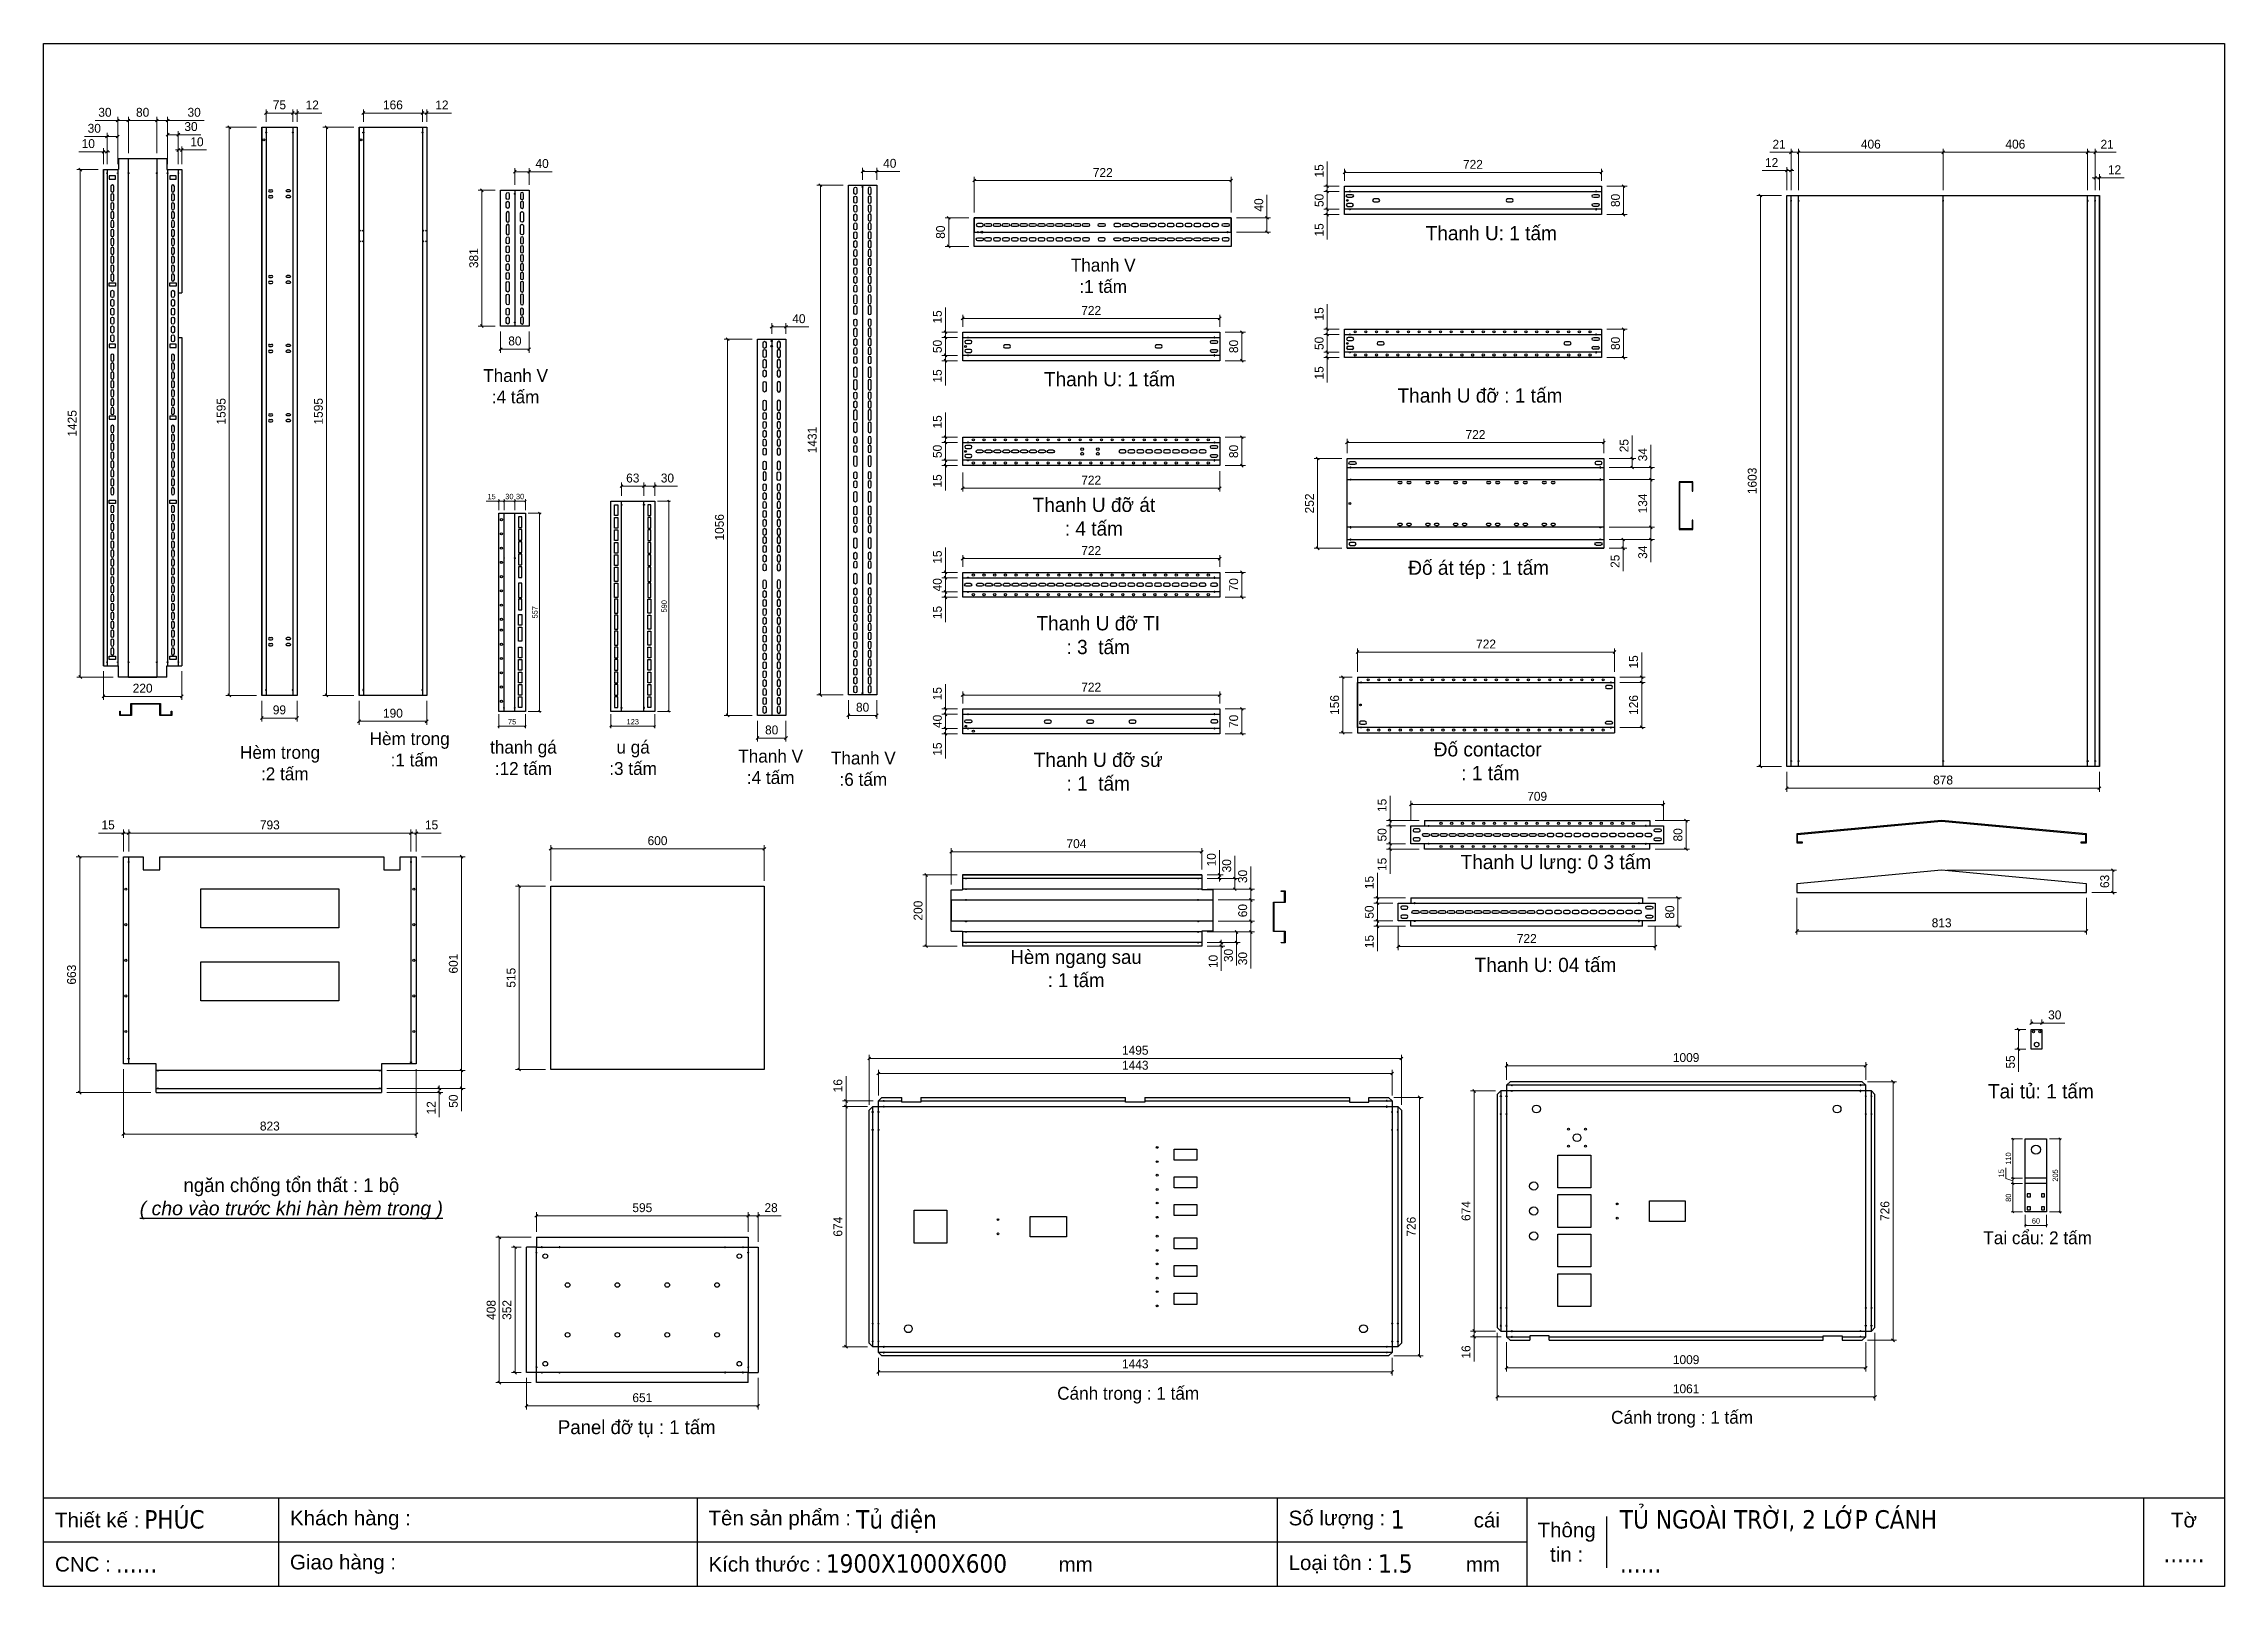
# Model space of a CAD drawing. Header units: millimetres. Extents: x 0 to 6126, y 0 to 4331.
import ezdxf
from ezdxf.enums import TextEntityAlignment as Align

# ---------------------------------------------------------------- set-up
doc = ezdxf.new("R2010")
doc.units = ezdxf.units.MM
for name, color, linetype in [('CHÍNH', 7, 'Continuous'), ('CNC', 7, 'Continuous'), ('DIM', 253, 'Continuous')]:
    doc.layers.add(name, color=color, linetype=linetype)
doc.styles.add('Arial', font='arial.ttf')
doc.styles.add('Tahoma (Input Text)', font='tahoma.ttf')
doc.dimstyles.new('Dim-15', dxfattribs={"dimtxt": 15, "dimasz": 5, "dimexe": 5, "dimexo": 8, "dimgap": 5, "dimtad": 1, "dimdec": 0, "dimtxsty": 'Standard', "dimblk": 'OBLIQUE', "dimcen": 10, "dimclrd": 5, "dimclre": 5, "dimclrt": 3, "dimazin": 3, "dimtfac": 1, "dimtdec": 0, "dimtmove": 0, "dimatfit": 3, "dimldrblk": 'OBLIQUE', "dimlwd": 9, "dimlwe": 9})
doc.dimstyles.new('Dim-25', dxfattribs={"dimtxt": 25, "dimasz": 8, "dimexe": 10, "dimexo": 15, "dimgap": 10, "dimtad": 1, "dimdec": 0, "dimtxsty": 'Standard', "dimblk": 'OBLIQUE', "dimcen": 10, "dimclrd": 5, "dimclre": 5, "dimclrt": 3, "dimazin": 3, "dimtfac": 1, "dimtdec": 0, "dimtmove": 0, "dimatfit": 3, "dimldrblk": 'OBLIQUE', "dimlwd": 9, "dimlwe": 9})

msp = doc.modelspace()

# ---------------------------------------------------------------- texts
at = {"color": 7, "char_height": 40, "width": 915, "attachment_point": 5}
for s, insert in [('Thanh U: 1 tấm', (4066.4, 3799)), ('Thanh U: 1 tấm', (2994.1, 3389)), ('Thanh U đỡ : 1 tấm', (4034.6, 3343.1)), ('Thanh U đỡ át\\P: 4 tấm', (2950.2, 3002.9)), ('Đố át tép : 1 tấm', (4030.9, 2853.9)), ('Thanh U đỡ TI\\P: 3  tấm', (2962.3, 2670.3)), ('Thanh U đỡ sứ\\P: 1  tấm', (2962.3, 2287)), ('Đố contactor\\P : 1 tấm', (4056.4, 2316.4)), ('Thanh U lưng: 0 3 tấm', (4247.8, 2027.6)), ('Thanh U: 04 tấm', (4218.6, 1744.5))]:
    msp.add_mtext(s, dxfattribs=dict(at, insert=insert))
at = {"color": 2, "attachment_point": 5}
for s, insert, char_height, width in [('Thanh V\\P:1 tấm', (2976.3, 3679.2), 36, 775), ('Thanh V\\P:4 tấm', (1325.8, 3369.1), 36, 775), ('Hèm trong\\P  :1 tấm', (1028.2, 2349.8), 36, 775), ('Hèm trong\\P  :2 tấm', (664.1, 2311.1), 36, 775), ('thanh gá \\P:12 tấm', (1347.7, 2325.9), 36, 775), ('u gá \\P:3 tấm', (1655.8, 2325.9), 36, 775), ('Thanh V\\P:4 tấm', (2042.2, 2300.6), 36, 775), ('Thanh V\\P:6 tấm', (2302.5, 2295.3), 36, 775), ('Hèm ngang sau\\P: 1 tấm', (2900.2, 1734.2), 39, 775), ('Tai tủ: 1 tấm ', (5610.2, 1389.7), 40, 775), ('ngăn chống tổn thất : 1 bộ \\P{\\fArial|b0|i1|c0|p34;\\L( cho vào trước khi hàn hèm trong )}', (696, 1088.1), 39, 1100.506), ('Tai cẩu: 2 tấm ', (5601.1, 978.4), 36, 775), ('Cánh trong : 1 tấm', (3046.5, 536.6), 36, 775), ('Cánh trong : 1 tấm', (4602.4, 469.2), 36, 775), ('Panel đỡ tụ : 1 tấm', (1666.1, 442.6), 39, 775)]:
    msp.add_mtext(s, dxfattribs=dict(at, insert=insert, char_height=char_height, width=width))

# ---------------------------------------------------------------- blocks, each defined once
blk = doc.blocks.new('ovan6x9')
at = {"color": 2}
for p, q in [((2, 6), (8, 6)), ((2, 0), (8, 0))]:
    blk.add_line(p, q, dxfattribs=at)
for centre, start, end in [((2, 3), 90, 270), ((8, 3), 270, 90)]:
    blk.add_arc(centre, 3, start, end, dxfattribs=at)
blk = doc.blocks.new('f3daunguoc')
at = {"layer": 'CNC', "color": 2, "lineweight": -3}
blk.add_circle((0, 0), 1.5, dxfattribs=at)
blk = doc.blocks.new('*D1')
at = {"color": 0, "linetype": 'ByBlock', "lineweight": -2}
for p, q in [((1983.2, 1044.2), (1975.2, 1036.2)), ((2003.2, 1036.2), (2011.2, 1044.2))]:
    blk.add_line(p, q, dxfattribs=at)
at = {"layer": 'Defpoints', "color": 0, "ltscale": 3, "transparency": 16777216}
for p in [(1979.2, 980.1), (2007.2, 1040.2), (2007.2, 952.1)]:
    blk.add_point(p, dxfattribs=at)
at = {"layer": 'DIM', "color": 5, "lineweight": 9, "ltscale": 3, "transparency": 16777216}
for p, q in [((1979.2, 995.1), (1979.2, 1050.2)), ((2007.2, 967.1), (2007.2, 1050.2)), ((1979.2, 1040.2), (2007.2, 1040.2)), ((2007.2, 1040.2), (2071.5, 1040.2))]:
    blk.add_line(p, q, dxfattribs=at)
at = {"layer": 'DIM', "color": 3, "ltscale": 3, "transparency": 16777216, "insert": (2043.4, 1063), "char_height": 25, "attachment_point": 5}
blk.add_mtext('28', dxfattribs=at)
blk = doc.blocks.new('_Oblique')
at = {"color": 0, "linetype": 'ByBlock', "lineweight": -2}
blk.add_line((-0.5, -0.5), (0.5, 0.5), dxfattribs=at)
blk = doc.blocks.new('*D2')
at = {"color": 0, "linetype": 'ByBlock', "lineweight": -2}
for p, q in [((1388.2, 1044.2), (1380.2, 1036.2)), ((1975.2, 1036.2), (1983.2, 1044.2))]:
    blk.add_line(p, q, dxfattribs=at)
at = {"layer": 'Defpoints', "color": 0, "ltscale": 3, "transparency": 16777216}
for p in [(1384.2, 980.1), (1979.2, 1040.2), (1979.2, 980.1)]:
    blk.add_point(p, dxfattribs=at)
at = {"layer": 'DIM', "color": 5, "lineweight": 9, "ltscale": 3, "transparency": 16777216}
for p, q in [((1384.2, 995.1), (1384.2, 1050.2)), ((1979.2, 995.1), (1979.2, 1050.2)), ((1384.2, 1040.2), (1979.2, 1040.2))]:
    blk.add_line(p, q, dxfattribs=at)
at = {"layer": 'DIM', "color": 3, "ltscale": 3, "transparency": 16777216, "insert": (1681.7, 1063), "char_height": 25, "attachment_point": 5}
blk.add_mtext('595', dxfattribs=at)
blk = doc.blocks.new('*D3')
at = {"color": 0, "linetype": 'ByBlock', "lineweight": -2}
for p, q in [((1328.2, 948.1), (1320.2, 956.1)), ((1320.2, 604.1), (1328.2, 596.1))]:
    blk.add_line(p, q, dxfattribs=at)
at = {"layer": 'Defpoints', "color": 0, "ltscale": 3, "transparency": 16777216}
for p in [(1356.2, 952.1), (1324.2, 600.1), (1356.2, 600.1)]:
    blk.add_point(p, dxfattribs=at)
at = {"layer": 'DIM', "color": 5, "lineweight": 9, "ltscale": 3, "transparency": 16777216}
for p, q in [((1341.2, 952.1), (1314.2, 952.1)), ((1324.2, 952.1), (1324.2, 600.1)), ((1341.2, 600.1), (1314.2, 600.1))]:
    blk.add_line(p, q, dxfattribs=at)
at = {"layer": 'DIM', "color": 3, "ltscale": 3, "transparency": 16777216, "insert": (1301.5, 776.1), "char_height": 25, "attachment_point": 5, "rotation": 90}
blk.add_mtext('352', dxfattribs=at)
blk = doc.blocks.new('*D4')
at = {"color": 0, "linetype": 'ByBlock', "lineweight": -2}
for p, q in [((1284, 976.1), (1276, 984.1)), ((1276, 576.1), (1284, 568.1))]:
    blk.add_line(p, q, dxfattribs=at)
at = {"layer": 'Defpoints', "color": 0, "ltscale": 3, "transparency": 16777216}
for p in [(1280, 980.1), (1384.2, 980.1), (1384.2, 572.1)]:
    blk.add_point(p, dxfattribs=at)
at = {"layer": 'DIM', "color": 5, "lineweight": 9, "ltscale": 3, "transparency": 16777216}
for p, q in [((1369.2, 980.1), (1270, 980.1)), ((1280, 572.1), (1280, 980.1)), ((1369.2, 572.1), (1270, 572.1))]:
    blk.add_line(p, q, dxfattribs=at)
at = {"layer": 'DIM', "color": 3, "ltscale": 3, "transparency": 16777216, "insert": (1257.2, 776.1), "char_height": 25, "attachment_point": 5, "rotation": 90}
blk.add_mtext('408', dxfattribs=at)
blk = doc.blocks.new('*D5')
at = {"color": 0, "linetype": 'ByBlock', "lineweight": -2}
for p, q in [((1360.2, 510.9), (1352.2, 502.9)), ((2003.2, 502.9), (2011.2, 510.9))]:
    blk.add_line(p, q, dxfattribs=at)
at = {"layer": 'Defpoints', "color": 0, "ltscale": 3, "transparency": 16777216}
for p in [(1356.2, 600.1), (2007.2, 600.1), (2007.2, 506.9)]:
    blk.add_point(p, dxfattribs=at)
at = {"layer": 'DIM', "color": 5, "lineweight": 9, "ltscale": 3, "transparency": 16777216}
for p, q in [((1356.2, 585.1), (1356.2, 496.9)), ((2007.2, 585.1), (2007.2, 496.9)), ((1356.2, 506.9), (2007.2, 506.9))]:
    blk.add_line(p, q, dxfattribs=at)
at = {"layer": 'DIM', "color": 3, "ltscale": 3, "transparency": 16777216, "insert": (1681.7, 529.6), "char_height": 25, "attachment_point": 5}
blk.add_mtext('651', dxfattribs=at)
blk = doc.blocks.new('*D6')
at = {"color": 0, "linetype": 'ByBlock', "lineweight": -2}
for p, q in [((374.2, 4028.7), (382.2, 4036.7)), ((392.2, 4036.7), (384.2, 4028.7))]:
    blk.add_line(p, q, dxfattribs=at)
at = {"layer": 'Defpoints', "color": 0, "ltscale": 3, "transparency": 16777216}
for p in [(388.2, 4032.7), (378.2, 3977.5), (388.2, 3977.5)]:
    blk.add_point(p, dxfattribs=at)
at = {"layer": 'DIM', "color": 5, "lineweight": 9, "ltscale": 3, "transparency": 16777216}
for p, q in [((378.2, 4032.7), (370.2, 4032.7)), ((378.2, 3992.5), (378.2, 4042.7)), ((378.2, 4032.7), (388.2, 4032.7)), ((388.2, 3992.5), (388.2, 4042.7)), ((388.2, 4032.7), (457.5, 4032.7))]:
    blk.add_line(p, q, dxfattribs=at)
at = {"layer": 'DIM', "color": 3, "ltscale": 3, "transparency": 16777216, "insert": (430.8, 4055.5), "char_height": 25, "attachment_point": 5}
blk.add_mtext('10', dxfattribs=at)
blk = doc.blocks.new('*D7')
at = {"color": 0, "linetype": 'ByBlock', "lineweight": -2}
for p, q in [((352.2, 4079.5), (344.2, 4071.5)), ((374.2, 4071.5), (382.2, 4079.5))]:
    blk.add_line(p, q, dxfattribs=at)
at = {"layer": 'Defpoints', "color": 0, "ltscale": 3, "transparency": 16777216}
for p in [(378.2, 4075.5), (348.2, 3977.5), (378.2, 3977.5)]:
    blk.add_point(p, dxfattribs=at)
at = {"layer": 'DIM', "color": 5, "lineweight": 9, "ltscale": 3, "transparency": 16777216}
for p, q in [((348.2, 3992.5), (348.2, 4085.5)), ((348.2, 4075.5), (378.2, 4075.5)), ((378.2, 3992.5), (378.2, 4085.5)), ((378.2, 4075.5), (441.9, 4075.5))]:
    blk.add_line(p, q, dxfattribs=at)
at = {"layer": 'DIM', "color": 3, "ltscale": 3, "transparency": 16777216, "insert": (414, 4098.3), "char_height": 25, "attachment_point": 5}
blk.add_mtext('30', dxfattribs=at)
blk = doc.blocks.new('*D8')
at = {"color": 0, "linetype": 'ByBlock', "lineweight": -2}
for p, q in [((322.2, 4119.5), (314.2, 4111.5)), ((344.2, 4111.5), (352.2, 4119.5))]:
    blk.add_line(p, q, dxfattribs=at)
at = {"layer": 'Defpoints', "color": 0, "ltscale": 3, "transparency": 16777216}
for p in [(318.2, 4115.5), (318.2, 4009), (348.2, 3977.5)]:
    blk.add_point(p, dxfattribs=at)
at = {"layer": 'DIM', "color": 5, "lineweight": 9, "ltscale": 3, "transparency": 16777216}
for p, q in [((318.2, 4024), (318.2, 4125.5)), ((318.2, 4115.5), (348.2, 4115.5)), ((348.2, 3992.5), (348.2, 4125.5)), ((348.2, 4115.5), (450.7, 4115.5))]:
    blk.add_line(p, q, dxfattribs=at)
at = {"layer": 'DIM', "color": 3, "ltscale": 3, "transparency": 16777216, "insert": (422.8, 4138.3), "char_height": 25, "attachment_point": 5}
blk.add_mtext('30', dxfattribs=at)
blk = doc.blocks.new('*D9')
at = {"color": 0, "linetype": 'ByBlock', "lineweight": -2}
for p, q in [((242.2, 4119.5), (234.2, 4111.5)), ((314.2, 4111.5), (322.2, 4119.5))]:
    blk.add_line(p, q, dxfattribs=at)
at = {"layer": 'Defpoints', "color": 0, "ltscale": 3, "transparency": 16777216}
for p in [(238.2, 4115.5), (238.2, 4009), (318.2, 4009)]:
    blk.add_point(p, dxfattribs=at)
at = {"layer": 'DIM', "color": 5, "lineweight": 9, "ltscale": 3, "transparency": 16777216}
for p, q in [((238.2, 4024), (238.2, 4125.5)), ((318.2, 4115.5), (238.2, 4115.5)), ((318.2, 4024), (318.2, 4125.5))]:
    blk.add_line(p, q, dxfattribs=at)
at = {"layer": 'DIM', "color": 3, "ltscale": 3, "transparency": 16777216, "insert": (278.2, 4138.3), "char_height": 25, "attachment_point": 5}
blk.add_mtext('80', dxfattribs=at)
blk = doc.blocks.new('*D10')
at = {"color": 0, "linetype": 'ByBlock', "lineweight": -2}
for p, q in [((212.2, 4119.5), (204.2, 4111.5)), ((234.2, 4111.5), (242.2, 4119.5))]:
    blk.add_line(p, q, dxfattribs=at)
at = {"layer": 'Defpoints', "color": 0, "ltscale": 3, "transparency": 16777216}
for p in [(208.2, 4115.5), (238.2, 4009), (208.2, 3977.5)]:
    blk.add_point(p, dxfattribs=at)
at = {"layer": 'DIM', "color": 5, "lineweight": 9, "ltscale": 3, "transparency": 16777216}
for p, q in [((208.2, 4115.5), (144.4, 4115.5)), ((208.2, 3992.5), (208.2, 4125.5)), ((238.2, 4115.5), (208.2, 4115.5)), ((238.2, 4024), (238.2, 4125.5))]:
    blk.add_line(p, q, dxfattribs=at)
at = {"layer": 'DIM', "color": 3, "ltscale": 3, "transparency": 16777216, "insert": (172.3, 4138.3), "char_height": 25, "attachment_point": 5}
blk.add_mtext('30', dxfattribs=at)
blk = doc.blocks.new('*D11')
at = {"color": 0, "linetype": 'ByBlock', "lineweight": -2}
for p, q in [((182.2, 4074.6), (174.2, 4066.6)), ((204.2, 4066.6), (212.2, 4074.6))]:
    blk.add_line(p, q, dxfattribs=at)
at = {"layer": 'Defpoints', "color": 0, "ltscale": 3, "transparency": 16777216}
for p in [(178.2, 4070.6), (178.2, 3977.5), (208.2, 3977.5)]:
    blk.add_point(p, dxfattribs=at)
at = {"layer": 'DIM', "color": 5, "lineweight": 9, "ltscale": 3, "transparency": 16777216}
for p, q in [((178.2, 4070.6), (114.4, 4070.6)), ((178.2, 3992.5), (178.2, 4080.6)), ((208.2, 4070.6), (178.2, 4070.6)), ((208.2, 3992.5), (208.2, 4080.6))]:
    blk.add_line(p, q, dxfattribs=at)
at = {"layer": 'DIM', "color": 3, "ltscale": 3, "transparency": 16777216, "insert": (142.3, 4093.4), "char_height": 25, "attachment_point": 5}
blk.add_mtext('30', dxfattribs=at)
blk = doc.blocks.new('*D12')
at = {"color": 0, "linetype": 'ByBlock', "lineweight": -2}
for p, q in [((164.2, 4023.6), (172.2, 4031.6)), ((182.2, 4031.6), (174.2, 4023.6))]:
    blk.add_line(p, q, dxfattribs=at)
at = {"layer": 'Defpoints', "color": 0, "ltscale": 3, "transparency": 16777216}
for p in [(168.2, 4027.6), (168.2, 3977.5), (178.2, 3977.5)]:
    blk.add_point(p, dxfattribs=at)
at = {"layer": 'DIM', "color": 5, "lineweight": 9, "ltscale": 3, "transparency": 16777216}
for p, q in [((168.2, 4027.6), (98.8, 4027.6)), ((168.2, 3992.5), (168.2, 4037.6)), ((178.2, 4027.6), (168.2, 4027.6)), ((178.2, 3992.5), (178.2, 4037.6)), ((178.2, 4027.6), (186.2, 4027.6))]:
    blk.add_line(p, q, dxfattribs=at)
at = {"layer": 'DIM', "color": 3, "ltscale": 3, "transparency": 16777216, "insert": (125.5, 4050.4), "char_height": 25, "attachment_point": 5}
blk.add_mtext('10', dxfattribs=at)
blk = doc.blocks.new('*D13')
at = {"color": 0, "linetype": 'ByBlock', "lineweight": -2}
for p, q in [((107.1, 3973.5), (99.1, 3981.5)), ((99.1, 2557), (107.1, 2549))]:
    blk.add_line(p, q, dxfattribs=at)
at = {"layer": 'Defpoints', "color": 0, "ltscale": 3, "transparency": 16777216}
for p in [(168.2, 3977.5), (103.1, 2553), (210.2, 2553)]:
    blk.add_point(p, dxfattribs=at)
at = {"layer": 'DIM', "color": 5, "lineweight": 9, "ltscale": 3, "transparency": 16777216}
for p, q in [((153.2, 3977.5), (93.1, 3977.5)), ((103.1, 3977.5), (103.1, 2553)), ((195.2, 2553), (93.1, 2553))]:
    blk.add_line(p, q, dxfattribs=at)
at = {"layer": 'DIM', "color": 3, "ltscale": 3, "transparency": 16777216, "insert": (80.3, 3265.2), "char_height": 25, "attachment_point": 5, "rotation": 90}
blk.add_mtext('1425', dxfattribs=at)
blk = doc.blocks.new('*D14')
at = {"color": 0, "linetype": 'ByBlock', "lineweight": -2}
for p, q in [((3304.1, 1811.2), (3312.1, 1803.2)), ((3312.1, 1793.2), (3304.1, 1801.2))]:
    blk.add_line(p, q, dxfattribs=at)
at = {"layer": 'Defpoints', "color": 0, "ltscale": 3, "transparency": 16777216}
for p in [(3252.9, 1807.2), (3252.9, 1797.2), (3308.1, 1797.2)]:
    blk.add_point(p, dxfattribs=at)
at = {"layer": 'DIM', "color": 5, "lineweight": 9, "ltscale": 3, "transparency": 16777216}
for p, q in [((3267.9, 1807.2), (3318.1, 1807.2)), ((3267.9, 1797.2), (3318.1, 1797.2)), ((3308.1, 1807.2), (3308.1, 1815.2)), ((3308.1, 1807.2), (3308.1, 1797.2)), ((3308.1, 1797.2), (3308.1, 1727.8))]:
    blk.add_line(p, q, dxfattribs=at)
at = {"layer": 'DIM', "color": 3, "ltscale": 3, "transparency": 16777216, "insert": (3285.4, 1754.5), "char_height": 25, "attachment_point": 5, "rotation": 90}
blk.add_mtext('10', dxfattribs=at)
blk = doc.blocks.new('*D15')
at = {"color": 0, "linetype": 'ByBlock', "lineweight": -2}
for p, q in [((3354.9, 1833.2), (3346.9, 1841.2)), ((3346.9, 1811.2), (3354.9, 1803.2))]:
    blk.add_line(p, q, dxfattribs=at)
at = {"layer": 'Defpoints', "color": 0, "ltscale": 3, "transparency": 16777216}
for p in [(3252.9, 1837.2), (3252.9, 1807.2), (3350.9, 1807.2)]:
    blk.add_point(p, dxfattribs=at)
at = {"layer": 'DIM', "color": 5, "lineweight": 9, "ltscale": 3, "transparency": 16777216}
for p, q in [((3267.9, 1837.2), (3360.9, 1837.2)), ((3267.9, 1807.2), (3360.9, 1807.2)), ((3350.9, 1837.2), (3350.9, 1807.2)), ((3350.9, 1807.2), (3350.9, 1743.5))]:
    blk.add_line(p, q, dxfattribs=at)
at = {"layer": 'DIM', "color": 3, "ltscale": 3, "transparency": 16777216, "insert": (3328.1, 1771.3), "char_height": 25, "attachment_point": 5, "rotation": 90}
blk.add_mtext('30', dxfattribs=at)
blk = doc.blocks.new('*D16')
at = {"color": 0, "linetype": 'ByBlock', "lineweight": -2}
for p, q in [((3395, 1863.2), (3387, 1871.2)), ((3387, 1841.2), (3395, 1833.2))]:
    blk.add_line(p, q, dxfattribs=at)
at = {"layer": 'Defpoints', "color": 0, "ltscale": 3, "transparency": 16777216}
for p in [(3284.4, 1867.2), (3391, 1867.2), (3252.9, 1837.2)]:
    blk.add_point(p, dxfattribs=at)
at = {"layer": 'DIM', "color": 5, "lineweight": 9, "ltscale": 3, "transparency": 16777216}
for p, q in [((3299.4, 1867.2), (3401, 1867.2)), ((3391, 1867.2), (3391, 1837.2)), ((3267.9, 1837.2), (3401, 1837.2)), ((3391, 1837.2), (3391, 1734.7))]:
    blk.add_line(p, q, dxfattribs=at)
at = {"layer": 'DIM', "color": 3, "ltscale": 3, "transparency": 16777216, "insert": (3368.2, 1762.5), "char_height": 25, "attachment_point": 5, "rotation": 90}
blk.add_mtext('30', dxfattribs=at)
blk = doc.blocks.new('*D17')
at = {"color": 0, "linetype": 'ByBlock', "lineweight": -2}
for p, q in [((3395, 1923.2), (3387, 1931.2)), ((3387, 1871.2), (3395, 1863.2))]:
    blk.add_line(p, q, dxfattribs=at)
at = {"layer": 'Defpoints', "color": 0, "ltscale": 3, "transparency": 16777216}
for p in [(3284.4, 1927.2), (3391, 1927.2), (3284.4, 1867.2)]:
    blk.add_point(p, dxfattribs=at)
at = {"layer": 'DIM', "color": 5, "lineweight": 9, "ltscale": 3, "transparency": 16777216}
for p, q in [((3299.4, 1927.2), (3401, 1927.2)), ((3391, 1867.2), (3391, 1927.2)), ((3299.4, 1867.2), (3401, 1867.2))]:
    blk.add_line(p, q, dxfattribs=at)
at = {"layer": 'DIM', "color": 3, "ltscale": 3, "transparency": 16777216, "insert": (3368.2, 1897.2), "char_height": 25, "attachment_point": 5, "rotation": 90}
blk.add_mtext('60', dxfattribs=at)
blk = doc.blocks.new('*D18')
at = {"color": 0, "linetype": 'ByBlock', "lineweight": -2}
for p, q in [((3395, 1953.2), (3387, 1961.2)), ((3387, 1931.2), (3395, 1923.2))]:
    blk.add_line(p, q, dxfattribs=at)
at = {"layer": 'Defpoints', "color": 0, "ltscale": 3, "transparency": 16777216}
for p in [(3252.9, 1957.2), (3284.4, 1927.2), (3391, 1957.2)]:
    blk.add_point(p, dxfattribs=at)
at = {"layer": 'DIM', "color": 5, "lineweight": 9, "ltscale": 3, "transparency": 16777216}
for p, q in [((3391, 1957.2), (3391, 2020.9)), ((3267.9, 1957.2), (3401, 1957.2)), ((3299.4, 1927.2), (3401, 1927.2)), ((3391, 1927.2), (3391, 1957.2))]:
    blk.add_line(p, q, dxfattribs=at)
at = {"layer": 'DIM', "color": 3, "ltscale": 3, "transparency": 16777216, "insert": (3368.2, 1993.1), "char_height": 25, "attachment_point": 5, "rotation": 90}
blk.add_mtext('30', dxfattribs=at)
blk = doc.blocks.new('*D19')
at = {"color": 0, "linetype": 'ByBlock', "lineweight": -2}
for p, q in [((3350, 1983.2), (3342, 1991.2)), ((3342, 1961.2), (3350, 1953.2))]:
    blk.add_line(p, q, dxfattribs=at)
at = {"layer": 'Defpoints', "color": 0, "ltscale": 3, "transparency": 16777216}
for p in [(3252.9, 1987.2), (3346, 1987.2), (3252.9, 1957.2)]:
    blk.add_point(p, dxfattribs=at)
at = {"layer": 'DIM', "color": 5, "lineweight": 9, "ltscale": 3, "transparency": 16777216}
for p, q in [((3346, 1987.2), (3346, 2050.9)), ((3267.9, 1987.2), (3356, 1987.2)), ((3346, 1957.2), (3346, 1987.2)), ((3267.9, 1957.2), (3356, 1957.2))]:
    blk.add_line(p, q, dxfattribs=at)
at = {"layer": 'DIM', "color": 3, "ltscale": 3, "transparency": 16777216, "insert": (3323.3, 2023.1), "char_height": 25, "attachment_point": 5, "rotation": 90}
blk.add_mtext('30', dxfattribs=at)
blk = doc.blocks.new('*D20')
at = {"color": 0, "linetype": 'ByBlock', "lineweight": -2}
for p, q in [((3299.1, 2001.2), (3307.1, 1993.2)), ((3307.1, 1983.2), (3299.1, 1991.2))]:
    blk.add_line(p, q, dxfattribs=at)
at = {"layer": 'Defpoints', "color": 0, "ltscale": 3, "transparency": 16777216}
for p in [(3252.9, 1997.2), (3252.9, 1987.2), (3303.1, 1997.2)]:
    blk.add_point(p, dxfattribs=at)
at = {"layer": 'DIM', "color": 5, "lineweight": 9, "ltscale": 3, "transparency": 16777216}
for p, q in [((3303.1, 1997.2), (3303.1, 2066.6)), ((3267.9, 1997.2), (3313.1, 1997.2)), ((3267.9, 1987.2), (3313.1, 1987.2)), ((3303.1, 1987.2), (3303.1, 1997.2)), ((3303.1, 1987.2), (3303.1, 1979.2))]:
    blk.add_line(p, q, dxfattribs=at)
at = {"layer": 'DIM', "color": 3, "ltscale": 3, "transparency": 16777216, "insert": (3280.3, 2039.9), "char_height": 25, "attachment_point": 5, "rotation": 90}
blk.add_mtext('10', dxfattribs=at)
blk = doc.blocks.new('*D21')
at = {"color": 0, "linetype": 'ByBlock', "lineweight": -2}
for p, q in [((2553.4, 2066.3), (2545.4, 2058.3)), ((3248.9, 2058.3), (3256.9, 2066.3))]:
    blk.add_line(p, q, dxfattribs=at)
at = {"layer": 'Defpoints', "color": 0, "ltscale": 3, "transparency": 16777216}
for p in [(2549.4, 2062.3), (3252.9, 1997.2), (2549.4, 1955.2)]:
    blk.add_point(p, dxfattribs=at)
at = {"layer": 'DIM', "color": 5, "lineweight": 9, "ltscale": 3, "transparency": 16777216}
for p, q in [((2549.4, 1970.2), (2549.4, 2072.3)), ((3252.9, 2062.3), (2549.4, 2062.3)), ((3252.9, 2012.2), (3252.9, 2072.3))]:
    blk.add_line(p, q, dxfattribs=at)
at = {"layer": 'DIM', "color": 3, "ltscale": 3, "transparency": 16777216, "insert": (2901.1, 2085), "char_height": 25, "attachment_point": 5}
blk.add_mtext('704', dxfattribs=at)
blk = doc.blocks.new('ovan8.5x20')
at = {"layer": 'CNC', "color": 2, "lineweight": -3}
for p, q in [((5.7, 4.2), (-5.8, 4.2)), ((-5.8, -4.2), (5.7, -4.2))]:
    blk.add_line(p, q, dxfattribs=at)
for centre, start, end in [((-5.8, 0), 90, 270), ((5.7, 0), 270, 90)]:
    blk.add_arc(centre, 4.25, start, end, dxfattribs=at)
blk = doc.blocks.new('*D22')
at = {"color": 0, "linetype": 'ByBlock', "lineweight": -2}
for p, q in [((2483.2, 1993.2), (2475.2, 2001.2)), ((2475.2, 1801.2), (2483.2, 1793.2))]:
    blk.add_line(p, q, dxfattribs=at)
at = {"layer": 'Defpoints', "color": 0, "ltscale": 3, "transparency": 16777216}
for p in [(2580.9, 1997.2), (2479.2, 1797.2), (2580.9, 1797.2)]:
    blk.add_point(p, dxfattribs=at)
at = {"layer": 'DIM', "color": 5, "lineweight": 9, "ltscale": 3, "transparency": 16777216}
for p, q in [((2565.9, 1997.2), (2469.2, 1997.2)), ((2479.2, 1997.2), (2479.2, 1797.2)), ((2565.9, 1797.2), (2469.2, 1797.2))]:
    blk.add_line(p, q, dxfattribs=at)
at = {"layer": 'DIM', "color": 3, "ltscale": 3, "transparency": 16777216, "insert": (2456.4, 1897.2), "char_height": 25, "attachment_point": 5, "rotation": 90}
blk.add_mtext('200', dxfattribs=at)
blk = doc.blocks.new('*D23')
at = {"color": 0, "linetype": 'ByBlock', "lineweight": -2}
for p, q in [((1027.9, 2110.8), (1035.9, 2118.8)), ((1050.9, 2118.8), (1042.9, 2110.8))]:
    blk.add_line(p, q, dxfattribs=at)
at = {"layer": 'Defpoints', "color": 0, "ltscale": 3, "transparency": 16777216}
for p in [(1046.9, 2114.8), (1031.9, 2048.6), (1046.9, 2048.6)]:
    blk.add_point(p, dxfattribs=at)
at = {"layer": 'DIM', "color": 5, "lineweight": 9, "ltscale": 3, "transparency": 16777216}
for p, q in [((1031.9, 2114.8), (1023.9, 2114.8)), ((1031.9, 2063.6), (1031.9, 2124.8)), ((1031.9, 2114.8), (1046.9, 2114.8)), ((1046.9, 2063.6), (1046.9, 2124.8)), ((1046.9, 2114.8), (1116.5, 2114.8))]:
    blk.add_line(p, q, dxfattribs=at)
at = {"layer": 'DIM', "color": 3, "ltscale": 3, "transparency": 16777216, "insert": (1089.7, 2137.6), "char_height": 25, "attachment_point": 5}
blk.add_mtext('15', dxfattribs=at)
blk = doc.blocks.new('*D24')
at = {"color": 0, "linetype": 'ByBlock', "lineweight": -2}
for p, q in [((243, 2118.8), (235, 2110.8)), ((1027.9, 2110.8), (1035.9, 2118.8))]:
    blk.add_line(p, q, dxfattribs=at)
at = {"layer": 'Defpoints', "color": 0, "ltscale": 3, "transparency": 16777216}
for p in [(239, 2114.8), (239, 2048.6), (1031.9, 2048.6)]:
    blk.add_point(p, dxfattribs=at)
at = {"layer": 'DIM', "color": 5, "lineweight": 9, "ltscale": 3, "transparency": 16777216}
for p, q in [((239, 2063.6), (239, 2124.8)), ((1031.9, 2114.8), (239, 2114.8)), ((1031.9, 2063.6), (1031.9, 2124.8))]:
    blk.add_line(p, q, dxfattribs=at)
at = {"layer": 'DIM', "color": 3, "ltscale": 3, "transparency": 16777216, "insert": (635.4, 2137.6), "char_height": 25, "attachment_point": 5}
blk.add_mtext('793', dxfattribs=at)
blk = doc.blocks.new('*D25')
at = {"color": 0, "linetype": 'ByBlock', "lineweight": -2}
for p, q in [((220, 2110.8), (228, 2118.8)), ((243, 2118.8), (235, 2110.8))]:
    blk.add_line(p, q, dxfattribs=at)
at = {"layer": 'Defpoints', "color": 0, "ltscale": 3, "transparency": 16777216}
for p in [(224, 2114.8), (224, 2048.6), (239, 2048.6)]:
    blk.add_point(p, dxfattribs=at)
at = {"layer": 'DIM', "color": 5, "lineweight": 9, "ltscale": 3, "transparency": 16777216}
for p, q in [((224, 2114.8), (154.4, 2114.8)), ((224, 2063.6), (224, 2124.8)), ((239, 2114.8), (224, 2114.8)), ((239, 2063.6), (239, 2124.8)), ((239, 2114.8), (247, 2114.8))]:
    blk.add_line(p, q, dxfattribs=at)
at = {"layer": 'DIM', "color": 3, "ltscale": 3, "transparency": 16777216, "insert": (181.2, 2137.6), "char_height": 25, "attachment_point": 5}
blk.add_mtext('15', dxfattribs=at)
blk = doc.blocks.new('*D26')
at = {"color": 0, "linetype": 'ByBlock', "lineweight": -2}
for p, q in [((105.4, 2044.6), (97.4, 2052.6)), ((97.4, 1390.1), (105.4, 1382.1))]:
    blk.add_line(p, q, dxfattribs=at)
at = {"layer": 'Defpoints', "color": 0, "ltscale": 3, "transparency": 16777216}
for p in [(224, 2048.6), (101.4, 1386.1), (316, 1386.1)]:
    blk.add_point(p, dxfattribs=at)
at = {"layer": 'DIM', "color": 5, "lineweight": 9, "ltscale": 3, "transparency": 16777216}
for p, q in [((209, 2048.6), (91.4, 2048.6)), ((101.4, 2048.6), (101.4, 1386.1)), ((301, 1386.1), (91.4, 1386.1))]:
    blk.add_line(p, q, dxfattribs=at)
at = {"layer": 'DIM', "color": 3, "ltscale": 3, "transparency": 16777216, "insert": (78.6, 1717.4), "char_height": 25, "attachment_point": 5, "rotation": 90}
blk.add_mtext('663', dxfattribs=at)
blk = doc.blocks.new('*D27')
at = {"color": 0, "linetype": 'ByBlock', "lineweight": -2}
for p, q in [((1177.8, 2044.6), (1169.8, 2052.6)), ((1169.8, 1452.1), (1177.8, 1444.1))]:
    blk.add_line(p, q, dxfattribs=at)
at = {"layer": 'Defpoints', "color": 0, "ltscale": 3, "transparency": 16777216}
for p in [(1046.9, 2048.6), (1173.8, 2048.6), (949, 1448.1)]:
    blk.add_point(p, dxfattribs=at)
at = {"layer": 'DIM', "color": 5, "lineweight": 9, "ltscale": 3, "transparency": 16777216}
for p, q in [((1061.9, 2048.6), (1183.8, 2048.6)), ((1173.8, 1448.1), (1173.8, 2048.6)), ((964, 1448.1), (1183.8, 1448.1))]:
    blk.add_line(p, q, dxfattribs=at)
at = {"layer": 'DIM', "color": 3, "ltscale": 3, "transparency": 16777216, "insert": (1151, 1748.4), "char_height": 25, "attachment_point": 5, "rotation": 90}
blk.add_mtext('601', dxfattribs=at)
blk = doc.blocks.new('*D28')
at = {"color": 0, "linetype": 'ByBlock', "lineweight": -2}
for p, q in [((1177.8, 1444.1), (1169.8, 1452.1)), ((1169.8, 1402.1), (1177.8, 1394.1))]:
    blk.add_line(p, q, dxfattribs=at)
at = {"layer": 'Defpoints', "color": 0, "ltscale": 3, "transparency": 16777216}
for p in [(949, 1448.1), (949, 1398.1), (1173.8, 1398.1)]:
    blk.add_point(p, dxfattribs=at)
at = {"layer": 'DIM', "color": 5, "lineweight": 9, "ltscale": 3, "transparency": 16777216}
for p, q in [((964, 1448.1), (1183.8, 1448.1)), ((1173.8, 1448.1), (1173.8, 1398.1)), ((964, 1398.1), (1183.8, 1398.1)), ((1173.8, 1398.1), (1173.8, 1334.4))]:
    blk.add_line(p, q, dxfattribs=at)
at = {"layer": 'DIM', "color": 3, "ltscale": 3, "transparency": 16777216, "insert": (1151, 1362.3), "char_height": 25, "attachment_point": 5, "rotation": 90}
blk.add_mtext('50', dxfattribs=at)
blk = doc.blocks.new('*D29')
at = {"color": 0, "linetype": 'ByBlock', "lineweight": -2}
for p, q in [((1107.3, 1402.1), (1115.3, 1394.1)), ((1115.3, 1382.1), (1107.3, 1390.1))]:
    blk.add_line(p, q, dxfattribs=at)
at = {"layer": 'Defpoints', "color": 0, "ltscale": 3, "transparency": 16777216}
for p in [(949, 1398.1), (949, 1386.1), (1111.3, 1386.1)]:
    blk.add_point(p, dxfattribs=at)
at = {"layer": 'DIM', "color": 5, "lineweight": 9, "ltscale": 3, "transparency": 16777216}
for p, q in [((964, 1398.1), (1121.3, 1398.1)), ((964, 1386.1), (1121.3, 1386.1)), ((1111.3, 1398.1), (1111.3, 1406.1)), ((1111.3, 1398.1), (1111.3, 1386.1)), ((1111.3, 1386.1), (1111.3, 1316.9))]:
    blk.add_line(p, q, dxfattribs=at)
at = {"layer": 'DIM', "color": 3, "ltscale": 3, "transparency": 16777216, "insert": (1088.8, 1343.5), "char_height": 25, "attachment_point": 5, "rotation": 90}
blk.add_mtext('12', dxfattribs=at)
blk = doc.blocks.new('*D30')
at = {"color": 0, "linetype": 'ByBlock', "lineweight": -2}
for p, q in [((228, 1273.4), (220, 1265.4)), ((1042.9, 1265.4), (1050.9, 1273.4))]:
    blk.add_line(p, q, dxfattribs=at)
at = {"layer": 'Defpoints', "color": 0, "ltscale": 3, "transparency": 16777216}
for p in [(224, 1466.6), (1046.9, 1466.6), (1046.9, 1269.4)]:
    blk.add_point(p, dxfattribs=at)
at = {"layer": 'DIM', "color": 5, "lineweight": 9, "ltscale": 3, "transparency": 16777216}
for p, q in [((224, 1451.6), (224, 1259.4)), ((1046.9, 1451.6), (1046.9, 1259.4)), ((224, 1269.4), (1046.9, 1269.4))]:
    blk.add_line(p, q, dxfattribs=at)
at = {"layer": 'DIM', "color": 3, "ltscale": 3, "transparency": 16777216, "insert": (635.4, 1292.2), "char_height": 25, "attachment_point": 5}
blk.add_mtext('823', dxfattribs=at)
blk = doc.blocks.new('*D31')
at = {"color": 0, "linetype": 'ByBlock', "lineweight": -2}
for p, q in [((695.9, 4132.5), (703.9, 4140.5)), ((715.9, 4140.5), (707.9, 4132.5))]:
    blk.add_line(p, q, dxfattribs=at)
at = {"layer": 'Defpoints', "color": 0, "transparency": 16777216}
for p in [(711.9, 4136.5), (699.9, 4096.5), (711.9, 4096.5)]:
    blk.add_point(p, dxfattribs=at)
at = {"layer": 'DIM', "color": 5, "lineweight": 9, "transparency": 16777216}
for p, q in [((699.9, 4136.5), (691.9, 4136.5)), ((699.9, 4111.5), (699.9, 4146.5)), ((699.9, 4136.5), (711.9, 4136.5)), ((711.9, 4111.5), (711.9, 4146.5)), ((711.9, 4136.5), (781.2, 4136.5))]:
    blk.add_line(p, q, dxfattribs=at)
at = {"layer": 'DIM', "color": 3, "transparency": 16777216, "insert": (754.5, 4159), "char_height": 25, "attachment_point": 5}
blk.add_mtext('12', dxfattribs=at)
blk = doc.blocks.new('*D32')
at = {"color": 0, "linetype": 'ByBlock', "lineweight": -2}
for p, q in [((628.9, 4140.5), (620.9, 4132.5)), ((695.9, 4132.5), (703.9, 4140.5))]:
    blk.add_line(p, q, dxfattribs=at)
at = {"layer": 'Defpoints', "color": 0, "transparency": 16777216}
for p in [(624.9, 4136.5), (624.9, 4096.5), (699.9, 4096.5)]:
    blk.add_point(p, dxfattribs=at)
at = {"layer": 'DIM', "color": 5, "lineweight": 9, "transparency": 16777216}
for p, q in [((624.9, 4111.5), (624.9, 4146.5)), ((699.9, 4136.5), (624.9, 4136.5)), ((699.9, 4111.5), (699.9, 4146.5))]:
    blk.add_line(p, q, dxfattribs=at)
at = {"layer": 'DIM', "color": 3, "transparency": 16777216, "insert": (662.4, 4159.2), "char_height": 25, "attachment_point": 5}
blk.add_mtext('75', dxfattribs=at)
blk = doc.blocks.new('*D33')
at = {"color": 0, "linetype": 'ByBlock', "lineweight": -2}
for p, q in [((525.5, 4092.5), (517.5, 4100.5)), ((517.5, 2505.5), (525.5, 2497.5))]:
    blk.add_line(p, q, dxfattribs=at)
at = {"layer": 'Defpoints', "color": 0, "transparency": 16777216}
for p in [(612.9, 4096.5), (521.5, 2501.5), (612.9, 2501.5)]:
    blk.add_point(p, dxfattribs=at)
at = {"layer": 'DIM', "color": 5, "lineweight": 9, "transparency": 16777216}
for p, q in [((597.9, 4096.5), (511.5, 4096.5)), ((521.5, 4096.5), (521.5, 2501.5)), ((597.9, 2501.5), (511.5, 2501.5))]:
    blk.add_line(p, q, dxfattribs=at)
at = {"layer": 'DIM', "color": 3, "transparency": 16777216, "insert": (498.7, 3299), "char_height": 25, "attachment_point": 5, "rotation": 90}
blk.add_mtext('1595', dxfattribs=at)
blk = doc.blocks.new('*D34')
at = {"color": 0, "linetype": 'ByBlock', "lineweight": -2}
for p, q in [((1428.4, 2074.7), (1420.4, 2066.7)), ((2020.4, 2066.7), (2028.4, 2074.7))]:
    blk.add_line(p, q, dxfattribs=at)
at = {"layer": 'Defpoints', "color": 0, "ltscale": 3, "transparency": 16777216}
for p in [(2024.4, 2070.7), (1424.4, 1966.2), (2024.4, 1966.2)]:
    blk.add_point(p, dxfattribs=at)
at = {"layer": 'DIM', "color": 5, "lineweight": 9, "ltscale": 3, "transparency": 16777216}
for p, q in [((1424.4, 1981.2), (1424.4, 2080.7)), ((1424.4, 2070.7), (2024.4, 2070.7)), ((2024.4, 1981.2), (2024.4, 2080.7))]:
    blk.add_line(p, q, dxfattribs=at)
at = {"layer": 'DIM', "color": 3, "ltscale": 3, "transparency": 16777216, "insert": (1724.4, 2093.4), "char_height": 25, "attachment_point": 5}
blk.add_mtext('600', dxfattribs=at)
blk = doc.blocks.new('*D35')
at = {"color": 0, "linetype": 'ByBlock', "lineweight": -2}
for p, q in [((1339.8, 1962.2), (1331.8, 1970.2)), ((1331.8, 1455.2), (1339.8, 1447.2))]:
    blk.add_line(p, q, dxfattribs=at)
at = {"layer": 'Defpoints', "color": 0, "ltscale": 3, "transparency": 16777216}
for p in [(1424.4, 1966.2), (1335.8, 1451.2), (1424.4, 1451.2)]:
    blk.add_point(p, dxfattribs=at)
at = {"layer": 'DIM', "color": 5, "lineweight": 9, "ltscale": 3, "transparency": 16777216}
for p, q in [((1409.4, 1966.2), (1325.8, 1966.2)), ((1335.8, 1966.2), (1335.8, 1451.2)), ((1409.4, 1451.2), (1325.8, 1451.2))]:
    blk.add_line(p, q, dxfattribs=at)
at = {"layer": 'DIM', "color": 3, "ltscale": 3, "transparency": 16777216, "insert": (1313.1, 1708.7), "char_height": 25, "attachment_point": 5, "rotation": 90}
blk.add_mtext('515', dxfattribs=at)
blk = doc.blocks.new('*D36')
at = {"color": 0, "linetype": 'ByBlock', "lineweight": -2}
for p, q in [((1060.1, 4132.5), (1068.1, 4140.5)), ((1080.1, 4140.5), (1072.1, 4132.5))]:
    blk.add_line(p, q, dxfattribs=at)
at = {"layer": 'Defpoints', "color": 0, "transparency": 16777216}
for p in [(1076.1, 4136.5), (1064.1, 4096.5), (1076.1, 4096.5)]:
    blk.add_point(p, dxfattribs=at)
at = {"layer": 'DIM', "color": 5, "lineweight": 9, "transparency": 16777216}
for p, q in [((1064.1, 4136.5), (1056.1, 4136.5)), ((1064.1, 4111.5), (1064.1, 4146.5)), ((1064.1, 4136.5), (1076.1, 4136.5)), ((1076.1, 4111.5), (1076.1, 4146.5)), ((1076.1, 4136.5), (1145.3, 4136.5))]:
    blk.add_line(p, q, dxfattribs=at)
at = {"layer": 'DIM', "color": 3, "transparency": 16777216, "insert": (1118.7, 4159), "char_height": 25, "attachment_point": 5}
blk.add_mtext('12', dxfattribs=at)
blk = doc.blocks.new('*D37')
at = {"color": 0, "linetype": 'ByBlock', "lineweight": -2}
for p, q in [((902.1, 4140.5), (894.1, 4132.5)), ((1060.1, 4132.5), (1068.1, 4140.5))]:
    blk.add_line(p, q, dxfattribs=at)
at = {"layer": 'Defpoints', "color": 0, "transparency": 16777216}
for p in [(898.1, 4136.5), (898.1, 4096.5), (1064.1, 4096.5)]:
    blk.add_point(p, dxfattribs=at)
at = {"layer": 'DIM', "color": 5, "lineweight": 9, "transparency": 16777216}
for p, q in [((898.1, 4111.5), (898.1, 4146.5)), ((1064.1, 4136.5), (898.1, 4136.5)), ((1064.1, 4111.5), (1064.1, 4146.5))]:
    blk.add_line(p, q, dxfattribs=at)
at = {"layer": 'DIM', "color": 3, "transparency": 16777216, "insert": (981.1, 4159.2), "char_height": 25, "attachment_point": 5}
blk.add_mtext('166', dxfattribs=at)
blk = doc.blocks.new('*D38')
at = {"color": 0, "linetype": 'ByBlock', "lineweight": -2}
for p, q in [((798.7, 4092.5), (790.7, 4100.5)), ((790.7, 2505.5), (798.7, 2497.5))]:
    blk.add_line(p, q, dxfattribs=at)
at = {"layer": 'Defpoints', "color": 0, "transparency": 16777216}
for p in [(886.1, 4096.5), (794.7, 2501.5), (886.1, 2501.5)]:
    blk.add_point(p, dxfattribs=at)
at = {"layer": 'DIM', "color": 5, "lineweight": 9, "transparency": 16777216}
for p, q in [((871.1, 4096.5), (784.7, 4096.5)), ((794.7, 4096.5), (794.7, 2501.5)), ((871.1, 2501.5), (784.7, 2501.5))]:
    blk.add_line(p, q, dxfattribs=at)
at = {"layer": 'DIM', "color": 3, "transparency": 16777216, "insert": (771.9, 3299), "char_height": 25, "attachment_point": 5, "rotation": 90}
blk.add_mtext('1595', dxfattribs=at)
blk = doc.blocks.new('*D39')
at = {"color": 0, "linetype": 'ByBlock', "lineweight": -2}
for p, q in [((890.1, 2432.6), (882.1, 2424.6)), ((1072.1, 2424.6), (1080.1, 2432.6))]:
    blk.add_line(p, q, dxfattribs=at)
at = {"layer": 'Defpoints', "color": 0, "ltscale": 3, "transparency": 16777216}
for p in [(886.1, 2501.5), (1076.1, 2501.5), (1076.1, 2428.6)]:
    blk.add_point(p, dxfattribs=at)
at = {"layer": 'DIM', "color": 5, "lineweight": 9, "ltscale": 3, "transparency": 16777216}
for p, q in [((886.1, 2486.5), (886.1, 2418.6)), ((1076.1, 2486.5), (1076.1, 2418.6)), ((886.1, 2428.6), (1076.1, 2428.6))]:
    blk.add_line(p, q, dxfattribs=at)
at = {"layer": 'DIM', "color": 3, "ltscale": 3, "transparency": 16777216, "insert": (981.1, 2451.3), "char_height": 25, "attachment_point": 5}
blk.add_mtext('190', dxfattribs=at)
blk = doc.blocks.new('*D40')
at = {"color": 0, "linetype": 'ByBlock', "lineweight": -2}
for p, q in [((172.2, 2502.7), (164.2, 2494.7)), ((384.2, 2494.7), (392.2, 2502.7))]:
    blk.add_line(p, q, dxfattribs=at)
at = {"layer": 'Defpoints', "color": 0, "ltscale": 3, "transparency": 16777216}
for p in [(168.2, 2584.5), (388.2, 2584.5), (388.2, 2498.7)]:
    blk.add_point(p, dxfattribs=at)
at = {"layer": 'DIM', "color": 5, "lineweight": 9, "ltscale": 3, "transparency": 16777216}
for p, q in [((168.2, 2569.5), (168.2, 2488.7)), ((388.2, 2569.5), (388.2, 2488.7)), ((168.2, 2498.7), (388.2, 2498.7))]:
    blk.add_line(p, q, dxfattribs=at)
at = {"layer": 'DIM', "color": 3, "ltscale": 3, "transparency": 16777216, "insert": (278.2, 2521.5), "char_height": 25, "attachment_point": 5}
blk.add_mtext('220', dxfattribs=at)
blk = doc.blocks.new('*D41')
at = {"color": 0, "linetype": 'ByBlock', "lineweight": -2}
for p, q in [((616.9, 2441.9), (608.9, 2433.9)), ((707.9, 2433.9), (715.9, 2441.9))]:
    blk.add_line(p, q, dxfattribs=at)
at = {"layer": 'Defpoints', "color": 0, "ltscale": 3, "transparency": 16777216}
for p in [(612.9, 2501.5), (711.9, 2501.5), (711.9, 2437.9)]:
    blk.add_point(p, dxfattribs=at)
at = {"layer": 'DIM', "color": 5, "lineweight": 9, "ltscale": 3, "transparency": 16777216}
for p, q in [((612.9, 2486.5), (612.9, 2427.9)), ((711.9, 2486.5), (711.9, 2427.9)), ((612.9, 2437.9), (711.9, 2437.9))]:
    blk.add_line(p, q, dxfattribs=at)
at = {"layer": 'DIM', "color": 3, "ltscale": 3, "transparency": 16777216, "insert": (662.4, 2460.6), "char_height": 25, "attachment_point": 5}
blk.add_mtext('99', dxfattribs=at)
blk = doc.blocks.new('*D42')
at = {"color": 0, "linetype": 'ByBlock', "lineweight": -2}
for p, q in [((4928.9, 1843.9), (4920.9, 1835.9)), ((5733.9, 1835.9), (5741.9, 1843.9))]:
    blk.add_line(p, q, dxfattribs=at)
at = {"layer": 'Defpoints', "color": 0, "ltscale": 3, "transparency": 16777216}
for p in [(4924.9, 1947.6), (5737.9, 1947.6), (5737.9, 1839.9)]:
    blk.add_point(p, dxfattribs=at)
at = {"layer": 'DIM', "color": 5, "lineweight": 9, "ltscale": 3, "transparency": 16777216}
for p, q in [((4924.9, 1932.6), (4924.9, 1829.9)), ((5737.9, 1932.6), (5737.9, 1829.9)), ((4924.9, 1839.9), (5737.9, 1839.9))]:
    blk.add_line(p, q, dxfattribs=at)
at = {"layer": 'DIM', "color": 3, "ltscale": 3, "transparency": 16777216, "insert": (5331.4, 1862.7), "char_height": 25, "attachment_point": 5}
blk.add_mtext('813', dxfattribs=at)
blk = doc.blocks.new('*D43')
at = {"color": 0, "linetype": 'ByBlock', "lineweight": -2}
for p, q in [((5816.4, 2006.6), (5808.4, 2014.6)), ((5808.4, 1951.6), (5816.4, 1943.6))]:
    blk.add_line(p, q, dxfattribs=at)
at = {"layer": 'Defpoints', "color": 0, "ltscale": 3, "transparency": 16777216}
for p in [(5330.9, 2010.6), (5737.9, 1947.6), (5812.4, 1947.6)]:
    blk.add_point(p, dxfattribs=at)
at = {"layer": 'DIM', "color": 5, "lineweight": 9, "ltscale": 3, "transparency": 16777216}
for p, q in [((5345.9, 2010.6), (5822.4, 2010.6)), ((5812.4, 2010.6), (5812.4, 1947.6)), ((5752.9, 1947.6), (5822.4, 1947.6))]:
    blk.add_line(p, q, dxfattribs=at)
at = {"layer": 'DIM', "color": 3, "ltscale": 3, "transparency": 16777216, "insert": (5789.6, 1979.1), "char_height": 25, "attachment_point": 5, "rotation": 90}
blk.add_mtext('63', dxfattribs=at)
blk = doc.blocks.new('*D44')
at = {"color": 0, "linetype": 'ByBlock', "lineweight": -2}
for p, q in [((4826.3, 3901.1), (4818.3, 3909.1)), ((4818.3, 2306.1), (4826.3, 2298.1))]:
    blk.add_line(p, q, dxfattribs=at)
at = {"layer": 'Defpoints', "color": 0, "ltscale": 3, "transparency": 16777216}
for p in [(4822.3, 3905.1), (4896.5, 3905.1), (4896.5, 2302.1)]:
    blk.add_point(p, dxfattribs=at)
at = {"layer": 'DIM', "color": 5, "lineweight": 9, "ltscale": 3, "transparency": 16777216}
for p, q in [((4881.5, 3905.1), (4812.3, 3905.1)), ((4822.3, 2302.1), (4822.3, 3905.1)), ((4881.5, 2302.1), (4812.3, 2302.1))]:
    blk.add_line(p, q, dxfattribs=at)
at = {"layer": 'DIM', "color": 3, "ltscale": 3, "transparency": 16777216, "insert": (4799.5, 3103.6), "char_height": 25, "attachment_point": 5, "rotation": 90}
blk.add_mtext('1603', dxfattribs=at)
blk = doc.blocks.new('*D45')
at = {"color": 0, "linetype": 'ByBlock', "lineweight": -2}
for p, q in [((4892.5, 3970.9), (4900.5, 3978.9)), ((4912.5, 3978.9), (4904.5, 3970.9))]:
    blk.add_line(p, q, dxfattribs=at)
at = {"layer": 'Defpoints', "color": 0, "ltscale": 3, "transparency": 16777216}
for p in [(4896.5, 3974.9), (4896.5, 3905.1), (4908.5, 3905.1)]:
    blk.add_point(p, dxfattribs=at)
at = {"layer": 'DIM', "color": 5, "lineweight": 9, "ltscale": 3, "transparency": 16777216}
for p, q in [((4896.5, 3920.1), (4896.5, 3984.9)), ((4908.5, 3920.1), (4908.5, 3984.9)), ((4896.5, 3974.9), (4827.3, 3974.9)), ((4908.5, 3974.9), (4896.5, 3974.9)), ((4908.5, 3974.9), (4916.5, 3974.9))]:
    blk.add_line(p, q, dxfattribs=at)
at = {"layer": 'DIM', "color": 3, "ltscale": 3, "transparency": 16777216, "insert": (4853.9, 3997.5), "char_height": 25, "attachment_point": 5}
blk.add_mtext('12', dxfattribs=at)
blk = doc.blocks.new('*D46')
at = {"color": 0, "linetype": 'ByBlock', "lineweight": -2}
for p, q in [((4912.5, 4030.1), (4904.5, 4022.1)), ((4925.5, 4022.1), (4933.5, 4030.1))]:
    blk.add_line(p, q, dxfattribs=at)
at = {"layer": 'Defpoints', "color": 0, "ltscale": 3, "transparency": 16777216}
for p in [(4908.5, 4026.1), (4908.5, 3905.1), (4929.5, 3905.1)]:
    blk.add_point(p, dxfattribs=at)
at = {"layer": 'DIM', "color": 5, "lineweight": 9, "ltscale": 3, "transparency": 16777216}
for p, q in [((4908.5, 4026.1), (4849.1, 4026.1)), ((4908.5, 3920.1), (4908.5, 4036.1)), ((4929.5, 4026.1), (4908.5, 4026.1)), ((4929.5, 3920.1), (4929.5, 4036.1))]:
    blk.add_line(p, q, dxfattribs=at)
at = {"layer": 'DIM', "color": 3, "ltscale": 3, "transparency": 16777216, "insert": (4874.8, 4048.6), "char_height": 25, "attachment_point": 5}
blk.add_mtext('21', dxfattribs=at)
blk = doc.blocks.new('*D47')
at = {"color": 0, "linetype": 'ByBlock', "lineweight": -2}
for p, q in [((4933.5, 4030.1), (4925.5, 4022.1)), ((5331.5, 4022.1), (5339.5, 4030.1))]:
    blk.add_line(p, q, dxfattribs=at)
at = {"layer": 'Defpoints', "color": 0, "ltscale": 3, "transparency": 16777216}
for p in [(5335.5, 4026.1), (4929.5, 3905.1), (5335.5, 3905.1)]:
    blk.add_point(p, dxfattribs=at)
at = {"layer": 'DIM', "color": 5, "lineweight": 9, "ltscale": 3, "transparency": 16777216}
for p, q in [((4929.5, 3920.1), (4929.5, 4036.1)), ((4929.5, 4026.1), (5335.5, 4026.1)), ((5335.5, 3920.1), (5335.5, 4036.1))]:
    blk.add_line(p, q, dxfattribs=at)
at = {"layer": 'DIM', "color": 3, "ltscale": 3, "transparency": 16777216, "insert": (5132.5, 4048.9), "char_height": 25, "attachment_point": 5}
blk.add_mtext('406', dxfattribs=at)
blk = doc.blocks.new('*D48')
at = {"color": 0, "linetype": 'ByBlock', "lineweight": -2}
for p, q in [((5339.5, 4030.1), (5331.5, 4022.1)), ((5737.5, 4022.1), (5745.5, 4030.1))]:
    blk.add_line(p, q, dxfattribs=at)
at = {"layer": 'Defpoints', "color": 0, "ltscale": 3, "transparency": 16777216}
for p in [(5741.5, 4026.1), (5335.5, 3905.1), (5741.5, 3905.1)]:
    blk.add_point(p, dxfattribs=at)
at = {"layer": 'DIM', "color": 5, "lineweight": 9, "ltscale": 3, "transparency": 16777216}
for p, q in [((5335.5, 3920.1), (5335.5, 4036.1)), ((5335.5, 4026.1), (5741.5, 4026.1)), ((5741.5, 3920.1), (5741.5, 4036.1))]:
    blk.add_line(p, q, dxfattribs=at)
at = {"layer": 'DIM', "color": 3, "ltscale": 3, "transparency": 16777216, "insert": (5538.5, 4048.9), "char_height": 25, "attachment_point": 5}
blk.add_mtext('406', dxfattribs=at)
blk = doc.blocks.new('*D49')
at = {"color": 0, "linetype": 'ByBlock', "lineweight": -2}
for p, q in [((5745.5, 4030.1), (5737.5, 4022.1)), ((5758.5, 4022.1), (5766.5, 4030.1))]:
    blk.add_line(p, q, dxfattribs=at)
at = {"layer": 'Defpoints', "color": 0, "ltscale": 3, "transparency": 16777216}
for p in [(5762.5, 4026.1), (5741.5, 3905.1), (5762.5, 3905.1)]:
    blk.add_point(p, dxfattribs=at)
at = {"layer": 'DIM', "color": 5, "lineweight": 9, "ltscale": 3, "transparency": 16777216}
for p, q in [((5741.5, 3920.1), (5741.5, 4036.1)), ((5741.5, 4026.1), (5762.5, 4026.1)), ((5762.5, 3920.1), (5762.5, 4036.1)), ((5762.5, 4026.1), (5821.9, 4026.1))]:
    blk.add_line(p, q, dxfattribs=at)
at = {"layer": 'DIM', "color": 3, "ltscale": 3, "transparency": 16777216, "insert": (5796.2, 4048.6), "char_height": 25, "attachment_point": 5}
blk.add_mtext('21', dxfattribs=at)
blk = doc.blocks.new('*D50')
at = {"color": 0, "linetype": 'ByBlock', "lineweight": -2}
for p, q in [((5758.5, 3950.6), (5766.5, 3958.6)), ((5778.5, 3958.6), (5770.5, 3950.6))]:
    blk.add_line(p, q, dxfattribs=at)
at = {"layer": 'Defpoints', "color": 0, "ltscale": 3, "transparency": 16777216}
for p in [(5774.5, 3954.6), (5762.5, 3905.1), (5774.5, 3905.1)]:
    blk.add_point(p, dxfattribs=at)
at = {"layer": 'DIM', "color": 5, "lineweight": 9, "ltscale": 3, "transparency": 16777216}
for p, q in [((5762.5, 3954.6), (5754.5, 3954.6)), ((5762.5, 3920.1), (5762.5, 3964.6)), ((5762.5, 3954.6), (5774.5, 3954.6)), ((5774.5, 3920.1), (5774.5, 3964.6)), ((5774.5, 3954.6), (5843.7, 3954.6))]:
    blk.add_line(p, q, dxfattribs=at)
at = {"layer": 'DIM', "color": 3, "ltscale": 3, "transparency": 16777216, "insert": (5817.1, 3977.2), "char_height": 25, "attachment_point": 5}
blk.add_mtext('12', dxfattribs=at)
blk = doc.blocks.new('*D51')
at = {"color": 0, "linetype": 'ByBlock', "lineweight": -2}
for p, q in [((4900.5, 2244.9), (4892.5, 2236.9)), ((5770.5, 2236.9), (5778.5, 2244.9))]:
    blk.add_line(p, q, dxfattribs=at)
at = {"layer": 'Defpoints', "color": 0, "ltscale": 3, "transparency": 16777216}
for p in [(4896.5, 2302.1), (5774.5, 2302.1), (5774.5, 2240.9)]:
    blk.add_point(p, dxfattribs=at)
at = {"layer": 'DIM', "color": 5, "lineweight": 9, "ltscale": 3, "transparency": 16777216}
for p, q in [((4896.5, 2287.1), (4896.5, 2230.9)), ((5774.5, 2287.1), (5774.5, 2230.9)), ((4896.5, 2240.9), (5774.5, 2240.9))]:
    blk.add_line(p, q, dxfattribs=at)
at = {"layer": 'DIM', "color": 3, "ltscale": 3, "transparency": 16777216, "insert": (5335.5, 2263.7), "char_height": 25, "attachment_point": 5}
blk.add_mtext('878', dxfattribs=at)
blk = doc.blocks.new('*D52')
at = {"color": 0, "linetype": 'ByBlock', "lineweight": -2}
for p, q in [((4014.3, 720.8), (4022.3, 712.8)), ((4022.3, 696.8), (4014.3, 704.8))]:
    blk.add_line(p, q, dxfattribs=at)
at = {"layer": 'Defpoints', "color": 0, "transparency": 16777216}
for p in [(4018.3, 700.8), (4093.2, 716.8), (4109.2, 700.8)]:
    blk.add_point(p, dxfattribs=at)
at = {"layer": 'DIM', "color": 5, "lineweight": 9, "transparency": 16777216}
for p, q in [((4078.2, 716.8), (4008.3, 716.8)), ((4094.2, 700.8), (4008.3, 700.8)), ((4018.3, 716.8), (4018.3, 724.8)), ((4018.3, 716.8), (4018.3, 700.8)), ((4018.3, 700.8), (4018.3, 631.4))]:
    blk.add_line(p, q, dxfattribs=at)
at = {"layer": 'DIM', "color": 3, "transparency": 16777216, "insert": (3995.5, 658.1), "char_height": 25, "attachment_point": 5, "rotation": 90}
blk.add_mtext('16', dxfattribs=at)
blk = doc.blocks.new('*D53')
at = {"color": 0, "linetype": 'ByBlock', "lineweight": -2}
for p, q in [((4022.3, 1386.8), (4014.3, 1394.8)), ((4014.3, 720.8), (4022.3, 712.8))]:
    blk.add_line(p, q, dxfattribs=at)
at = {"layer": 'Defpoints', "color": 0, "transparency": 16777216}
for p in [(4018.3, 1390.8), (4093.2, 1390.8), (4093.2, 716.8)]:
    blk.add_point(p, dxfattribs=at)
at = {"layer": 'DIM', "color": 5, "lineweight": 9, "transparency": 16777216}
for p, q in [((4078.2, 1390.8), (4008.3, 1390.8)), ((4018.3, 716.8), (4018.3, 1390.8)), ((4078.2, 716.8), (4008.3, 716.8))]:
    blk.add_line(p, q, dxfattribs=at)
at = {"layer": 'DIM', "color": 3, "transparency": 16777216, "insert": (3995.5, 1053.8), "char_height": 25, "attachment_point": 5, "rotation": 90}
blk.add_mtext('674', dxfattribs=at)
blk = doc.blocks.new('*D54')
at = {"color": 0, "linetype": 'ByBlock', "lineweight": -2}
for p, q in [((4113.2, 1465.7), (4105.2, 1457.7)), ((5114.2, 1457.7), (5122.2, 1465.7))]:
    blk.add_line(p, q, dxfattribs=at)
at = {"layer": 'Defpoints', "color": 0, "transparency": 16777216}
for p in [(4109.2, 1461.7), (4109.2, 1406.8), (5118.2, 1406.8)]:
    blk.add_point(p, dxfattribs=at)
at = {"layer": 'DIM', "color": 5, "lineweight": 9, "transparency": 16777216}
for p, q in [((4109.2, 1421.8), (4109.2, 1471.7)), ((5118.2, 1421.8), (5118.2, 1471.7)), ((5118.2, 1461.7), (4109.2, 1461.7))]:
    blk.add_line(p, q, dxfattribs=at)
at = {"layer": 'DIM', "color": 3, "transparency": 16777216, "insert": (4613.7, 1484.5), "char_height": 25, "attachment_point": 5}
blk.add_mtext('1009', dxfattribs=at)
blk = doc.blocks.new('*D55')
at = {"color": 0, "linetype": 'ByBlock', "lineweight": -2}
for p, q in [((4113.2, 617.5), (4105.2, 609.5)), ((5114.2, 609.5), (5122.2, 617.5))]:
    blk.add_line(p, q, dxfattribs=at)
at = {"layer": 'Defpoints', "color": 0, "ltscale": 3, "transparency": 16777216}
for p in [(4109.2, 700.8), (5118.2, 700.8), (5118.2, 613.5)]:
    blk.add_point(p, dxfattribs=at)
at = {"layer": 'DIM', "color": 5, "lineweight": 9, "ltscale": 3, "transparency": 16777216}
for p, q in [((4109.2, 685.8), (4109.2, 603.5)), ((5118.2, 685.8), (5118.2, 603.5)), ((4109.2, 613.5), (5118.2, 613.5))]:
    blk.add_line(p, q, dxfattribs=at)
at = {"layer": 'DIM', "color": 3, "ltscale": 3, "transparency": 16777216, "insert": (4613.7, 636.3), "char_height": 25, "attachment_point": 5}
blk.add_mtext('1009', dxfattribs=at)
blk = doc.blocks.new('*D56')
at = {"color": 0, "linetype": 'ByBlock', "lineweight": -2}
for p, q in [((4087.2, 535.9), (4079.2, 527.9)), ((5140.2, 527.9), (5148.2, 535.9))]:
    blk.add_line(p, q, dxfattribs=at)
at = {"layer": 'Defpoints', "color": 0, "ltscale": 3, "transparency": 16777216}
for p in [(4083.2, 726.8), (5144.2, 726.8), (5144.2, 531.9)]:
    blk.add_point(p, dxfattribs=at)
at = {"layer": 'DIM', "color": 5, "lineweight": 9, "ltscale": 3, "transparency": 16777216}
for p, q in [((4083.2, 711.8), (4083.2, 521.9)), ((5144.2, 711.8), (5144.2, 521.9)), ((4083.2, 531.9), (5144.2, 531.9))]:
    blk.add_line(p, q, dxfattribs=at)
at = {"layer": 'DIM', "color": 3, "ltscale": 3, "transparency": 16777216, "insert": (4613.7, 554.7), "char_height": 25, "attachment_point": 5}
blk.add_mtext('1061', dxfattribs=at)
blk = doc.blocks.new('*D57')
at = {"color": 0, "linetype": 'ByBlock', "lineweight": -2}
for p, q in [((5199, 1412.8), (5191, 1420.8)), ((5191, 694.8), (5199, 686.8))]:
    blk.add_line(p, q, dxfattribs=at)
at = {"layer": 'Defpoints', "color": 0, "ltscale": 3, "transparency": 16777216}
for p in [(5108.2, 1416.8), (5195, 1416.8), (5108.2, 690.8)]:
    blk.add_point(p, dxfattribs=at)
at = {"layer": 'DIM', "color": 5, "lineweight": 9, "ltscale": 3, "transparency": 16777216}
for p, q in [((5123.2, 1416.8), (5205, 1416.8)), ((5195, 690.8), (5195, 1416.8)), ((5123.2, 690.8), (5205, 690.8))]:
    blk.add_line(p, q, dxfattribs=at)
at = {"layer": 'DIM', "color": 3, "ltscale": 3, "transparency": 16777216, "insert": (5172.2, 1053.8), "char_height": 25, "attachment_point": 5, "rotation": 90}
blk.add_mtext('726', dxfattribs=at)
blk = doc.blocks.new('*D58')
at = {"color": 0, "linetype": 'ByBlock', "lineweight": -2}
for p, q in [((2249.9, 1366.8), (2257.9, 1358.8)), ((2257.9, 1342.8), (2249.9, 1350.8))]:
    blk.add_line(p, q, dxfattribs=at)
at = {"layer": 'Defpoints', "color": 0, "transparency": 16777216}
for p in [(2253.9, 1362.8), (2344.8, 1362.8), (2328.8, 1346.8)]:
    blk.add_point(p, dxfattribs=at)
at = {"layer": 'DIM', "color": 5, "lineweight": 9, "transparency": 16777216}
for p, q in [((2253.9, 1362.8), (2253.9, 1432.3)), ((2329.8, 1362.8), (2243.9, 1362.8)), ((2253.9, 1346.8), (2253.9, 1362.8)), ((2313.8, 1346.8), (2243.9, 1346.8)), ((2253.9, 1346.8), (2253.9, 1338.8))]:
    blk.add_line(p, q, dxfattribs=at)
at = {"layer": 'DIM', "color": 3, "transparency": 16777216, "insert": (2231.1, 1405.6), "char_height": 25, "attachment_point": 5, "rotation": 90}
blk.add_mtext('16', dxfattribs=at)
blk = doc.blocks.new('*D59')
at = {"color": 0, "linetype": 'ByBlock', "lineweight": -2}
for p, q in [((2257.9, 1342.8), (2249.9, 1350.8)), ((2249.9, 676.8), (2257.9, 668.8))]:
    blk.add_line(p, q, dxfattribs=at)
at = {"layer": 'Defpoints', "color": 0, "transparency": 16777216}
for p in [(2328.8, 1346.8), (2253.9, 672.8), (2328.8, 672.8)]:
    blk.add_point(p, dxfattribs=at)
at = {"layer": 'DIM', "color": 5, "lineweight": 9, "transparency": 16777216}
for p, q in [((2313.8, 1346.8), (2243.9, 1346.8)), ((2253.9, 1346.8), (2253.9, 672.8)), ((2313.8, 672.8), (2243.9, 672.8))]:
    blk.add_line(p, q, dxfattribs=at)
at = {"layer": 'DIM', "color": 3, "transparency": 16777216, "insert": (2231.1, 1009.8), "char_height": 25, "attachment_point": 5, "rotation": 90}
blk.add_mtext('674', dxfattribs=at)
blk = doc.blocks.new('*D60')
at = {"color": 0, "linetype": 'ByBlock', "lineweight": -2}
for p, q in [((2348.8, 605.9), (2340.8, 597.9)), ((3783.8, 597.9), (3791.8, 605.9))]:
    blk.add_line(p, q, dxfattribs=at)
at = {"layer": 'Defpoints', "color": 0, "transparency": 16777216}
for p in [(2344.8, 656.8), (3787.8, 656.8), (2344.8, 601.9)]:
    blk.add_point(p, dxfattribs=at)
at = {"layer": 'DIM', "color": 5, "lineweight": 9, "transparency": 16777216}
for p, q in [((2344.8, 641.8), (2344.8, 591.9)), ((3787.8, 641.8), (3787.8, 591.9)), ((3787.8, 601.9), (2344.8, 601.9))]:
    blk.add_line(p, q, dxfattribs=at)
at = {"layer": 'DIM', "color": 3, "transparency": 16777216, "insert": (3066.3, 624.7), "char_height": 25, "attachment_point": 5}
blk.add_mtext('1443', dxfattribs=at)
blk = doc.blocks.new('*D61')
at = {"color": 0, "linetype": 'ByBlock', "lineweight": -2}
for p, q in [((2348.8, 1444), (2340.8, 1436)), ((3783.8, 1436), (3791.8, 1444))]:
    blk.add_line(p, q, dxfattribs=at)
at = {"layer": 'Defpoints', "color": 0, "ltscale": 3, "transparency": 16777216}
for p in [(3787.8, 1440), (2344.8, 1362.8), (3787.8, 1362.8)]:
    blk.add_point(p, dxfattribs=at)
at = {"layer": 'DIM', "color": 5, "lineweight": 9, "ltscale": 3, "transparency": 16777216}
for p, q in [((2344.8, 1377.8), (2344.8, 1450)), ((2344.8, 1440), (3787.8, 1440)), ((3787.8, 1377.8), (3787.8, 1450))]:
    blk.add_line(p, q, dxfattribs=at)
at = {"layer": 'DIM', "color": 3, "ltscale": 3, "transparency": 16777216, "insert": (3066.3, 1462.8), "char_height": 25, "attachment_point": 5}
blk.add_mtext('1443', dxfattribs=at)
blk = doc.blocks.new('*D62')
at = {"color": 0, "linetype": 'ByBlock', "lineweight": -2}
for p, q in [((2322.8, 1486.1), (2314.8, 1478.1)), ((3809.8, 1478.1), (3817.8, 1486.1))]:
    blk.add_line(p, q, dxfattribs=at)
at = {"layer": 'Defpoints', "color": 0, "ltscale": 3, "transparency": 16777216}
for p in [(3813.8, 1482.1), (2318.8, 1336.8), (3813.8, 1336.8)]:
    blk.add_point(p, dxfattribs=at)
at = {"layer": 'DIM', "color": 5, "lineweight": 9, "ltscale": 3, "transparency": 16777216}
for p, q in [((2318.8, 1351.8), (2318.8, 1492.1)), ((2318.8, 1482.1), (3813.8, 1482.1)), ((3813.8, 1351.8), (3813.8, 1492.1))]:
    blk.add_line(p, q, dxfattribs=at)
at = {"layer": 'DIM', "color": 3, "ltscale": 3, "transparency": 16777216, "insert": (3066.3, 1504.9), "char_height": 25, "attachment_point": 5}
blk.add_mtext('1495', dxfattribs=at)
blk = doc.blocks.new('*D63')
at = {"color": 0, "linetype": 'ByBlock', "lineweight": -2}
for p, q in [((3868.6, 1368.8), (3860.6, 1376.8)), ((3860.6, 650.8), (3868.6, 642.8))]:
    blk.add_line(p, q, dxfattribs=at)
at = {"layer": 'Defpoints', "color": 0, "ltscale": 3, "transparency": 16777216}
for p in [(3777.8, 1372.8), (3777.8, 646.8), (3864.6, 646.8)]:
    blk.add_point(p, dxfattribs=at)
at = {"layer": 'DIM', "color": 5, "lineweight": 9, "ltscale": 3, "transparency": 16777216}
for p, q in [((3792.8, 1372.8), (3874.6, 1372.8)), ((3864.6, 1372.8), (3864.6, 646.8)), ((3792.8, 646.8), (3874.6, 646.8))]:
    blk.add_line(p, q, dxfattribs=at)
at = {"layer": 'DIM', "color": 3, "ltscale": 3, "transparency": 16777216, "insert": (3841.8, 1009.8), "char_height": 25, "attachment_point": 5, "rotation": 90}
blk.add_mtext('726', dxfattribs=at)
blk = doc.blocks.new('*D64')
at = {"color": 0, "linetype": 'ByBlock', "lineweight": -2}
for p, q in [((1395.4, 3010.6), (1390.4, 3015.6)), ((1390.4, 2459.1), (1395.4, 2454.1))]:
    blk.add_line(p, q, dxfattribs=at)
at = {"layer": 'Defpoints', "color": 0, "transparency": 16777216}
for p in [(1353.4, 3013.1), (1353.4, 2456.6), (1392.9, 2456.6)]:
    blk.add_point(p, dxfattribs=at)
at = {"layer": 'DIM', "color": 5, "lineweight": 9, "transparency": 16777216}
for p, q in [((1361.4, 3013.1), (1397.9, 3013.1)), ((1392.9, 3013.1), (1392.9, 2456.6)), ((1361.4, 2456.6), (1397.9, 2456.6))]:
    blk.add_line(p, q, dxfattribs=at)
at = {"layer": 'DIM', "color": 3, "transparency": 16777216, "insert": (1380.2, 2734.8), "char_height": 15, "attachment_point": 5, "rotation": 90}
blk.add_mtext('557', dxfattribs=at)
blk = doc.blocks.new('*D65')
at = {"color": 0, "linetype": 'ByBlock', "lineweight": -2}
for p, q in [((1280.9, 2417.3), (1275.9, 2412.3)), ((1350.9, 2412.3), (1355.9, 2417.3))]:
    blk.add_line(p, q, dxfattribs=at)
at = {"layer": 'Defpoints', "color": 0, "transparency": 16777216}
for p in [(1278.4, 2456.6), (1353.4, 2456.6), (1353.4, 2414.8)]:
    blk.add_point(p, dxfattribs=at)
at = {"layer": 'DIM', "color": 5, "lineweight": 9, "transparency": 16777216}
for p, q in [((1278.4, 2448.6), (1278.4, 2409.8)), ((1278.4, 2414.8), (1353.4, 2414.8)), ((1353.4, 2448.6), (1353.4, 2409.8))]:
    blk.add_line(p, q, dxfattribs=at)
at = {"layer": 'DIM', "color": 3, "transparency": 16777216, "insert": (1315.9, 2427.4), "char_height": 15, "attachment_point": 5}
blk.add_mtext('75', dxfattribs=at)
blk = doc.blocks.new('*D66')
at = {"color": 0, "linetype": 'ByBlock', "lineweight": -2}
for p, q in [((1295.9, 3049.6), (1290.9, 3044.6)), ((1320.9, 3044.6), (1325.9, 3049.6))]:
    blk.add_line(p, q, dxfattribs=at)
at = {"layer": 'Defpoints', "color": 0, "transparency": 16777216}
for p in [(1293.4, 3013.1), (1323.4, 3047.1), (1323.4, 3013.1)]:
    blk.add_point(p, dxfattribs=at)
at = {"layer": 'DIM', "color": 5, "lineweight": 9, "transparency": 16777216}
for p, q in [((1293.4, 3021.1), (1293.4, 3052.1)), ((1293.4, 3047.1), (1323.4, 3047.1)), ((1323.4, 3021.1), (1323.4, 3052.1))]:
    blk.add_line(p, q, dxfattribs=at)
at = {"layer": 'DIM', "color": 3, "transparency": 16777216, "insert": (1308.4, 3059.7), "char_height": 15, "attachment_point": 5}
blk.add_mtext('30', dxfattribs=at)
blk = doc.blocks.new('*D67')
at = {"color": 0, "linetype": 'ByBlock', "lineweight": -2}
for p, q in [((1325.9, 3049.6), (1320.9, 3044.6)), ((1350.9, 3044.6), (1355.9, 3049.6))]:
    blk.add_line(p, q, dxfattribs=at)
at = {"layer": 'Defpoints', "color": 0, "transparency": 16777216}
for p in [(1323.4, 3013.1), (1353.4, 3047.1), (1353.4, 3013.1)]:
    blk.add_point(p, dxfattribs=at)
at = {"layer": 'DIM', "color": 5, "lineweight": 9, "transparency": 16777216}
for p, q in [((1323.4, 3021.1), (1323.4, 3052.1)), ((1323.4, 3047.1), (1353.4, 3047.1)), ((1353.4, 3021.1), (1353.4, 3052.1))]:
    blk.add_line(p, q, dxfattribs=at)
at = {"layer": 'DIM', "color": 3, "transparency": 16777216, "insert": (1338.4, 3059.7), "char_height": 15, "attachment_point": 5}
blk.add_mtext('30', dxfattribs=at)
blk = doc.blocks.new('*D68')
at = {"color": 0, "linetype": 'ByBlock', "lineweight": -2}
for p, q in [((1280.9, 3049.6), (1275.9, 3044.6)), ((1290.9, 3044.6), (1295.9, 3049.6))]:
    blk.add_line(p, q, dxfattribs=at)
at = {"layer": 'Defpoints', "color": 0, "transparency": 16777216}
for p in [(1278.4, 3047.1), (1278.4, 3013.1), (1293.4, 3013.1)]:
    blk.add_point(p, dxfattribs=at)
at = {"layer": 'DIM', "color": 5, "lineweight": 9, "transparency": 16777216}
for p, q in [((1278.4, 3047.1), (1243.2, 3047.1)), ((1278.4, 3021.1), (1278.4, 3052.1)), ((1293.4, 3047.1), (1278.4, 3047.1)), ((1293.4, 3021.1), (1293.4, 3052.1))]:
    blk.add_line(p, q, dxfattribs=at)
at = {"layer": 'DIM', "color": 3, "transparency": 16777216, "insert": (1258.3, 3059.7), "char_height": 15, "attachment_point": 5}
blk.add_mtext('15', dxfattribs=at)
blk = doc.blocks.new('f2dauxuoi')
at = {"layer": 'CNC', "color": 2, "lineweight": -3}
blk.add_circle((0, 0), 1, dxfattribs=at)
blk = doc.blocks.new('*D69')
at = {"color": 0, "linetype": 'ByBlock', "lineweight": -2}
for p, q in [((1758.3, 3044.1), (1753.3, 3049.1)), ((1753.3, 2459.1), (1758.3, 2454.1))]:
    blk.add_line(p, q, dxfattribs=at)
at = {"layer": 'Defpoints', "color": 0, "transparency": 16777216}
for p in [(1716.4, 3046.6), (1716.4, 2456.6), (1755.8, 2456.6)]:
    blk.add_point(p, dxfattribs=at)
at = {"layer": 'DIM', "color": 5, "lineweight": 9, "transparency": 16777216}
for p, q in [((1724.4, 3046.6), (1760.8, 3046.6)), ((1755.8, 3046.6), (1755.8, 2456.6)), ((1724.4, 2456.6), (1760.8, 2456.6))]:
    blk.add_line(p, q, dxfattribs=at)
at = {"layer": 'DIM', "color": 3, "transparency": 16777216, "insert": (1743.2, 2751.6), "char_height": 15, "attachment_point": 5, "rotation": 90}
blk.add_mtext('590', dxfattribs=at)
blk = doc.blocks.new('*D70')
at = {"color": 0, "linetype": 'ByBlock', "lineweight": -2}
for p, q in [((1595.9, 2417.3), (1590.9, 2412.3)), ((1713.9, 2412.3), (1718.9, 2417.3))]:
    blk.add_line(p, q, dxfattribs=at)
at = {"layer": 'Defpoints', "color": 0, "transparency": 16777216}
for p in [(1593.4, 2456.6), (1716.4, 2456.6), (1716.4, 2414.8)]:
    blk.add_point(p, dxfattribs=at)
at = {"layer": 'DIM', "color": 5, "lineweight": 9, "transparency": 16777216}
for p, q in [((1593.4, 2448.6), (1593.4, 2409.8)), ((1593.4, 2414.8), (1716.4, 2414.8)), ((1716.4, 2448.6), (1716.4, 2409.8))]:
    blk.add_line(p, q, dxfattribs=at)
at = {"layer": 'DIM', "color": 3, "transparency": 16777216, "insert": (1654.9, 2427.4), "char_height": 15, "attachment_point": 5}
blk.add_mtext('123', dxfattribs=at)
blk = doc.blocks.new('*D71')
at = {"color": 0, "linetype": 'ByBlock', "lineweight": -2}
for p, q in [((1690.4, 3092.7), (1682.4, 3084.7)), ((1712.4, 3084.7), (1720.4, 3092.7))]:
    blk.add_line(p, q, dxfattribs=at)
at = {"layer": 'Defpoints', "color": 0, "ltscale": 3, "transparency": 16777216}
for p in [(1716.4, 3088.7), (1686.4, 3046.6), (1716.4, 3046.6)]:
    blk.add_point(p, dxfattribs=at)
at = {"layer": 'DIM', "color": 5, "lineweight": 9, "ltscale": 3, "transparency": 16777216}
for p, q in [((1686.4, 3061.6), (1686.4, 3098.7)), ((1686.4, 3088.7), (1716.4, 3088.7)), ((1716.4, 3061.6), (1716.4, 3098.7)), ((1716.4, 3088.7), (1780.1, 3088.7))]:
    blk.add_line(p, q, dxfattribs=at)
at = {"layer": 'DIM', "color": 3, "ltscale": 3, "transparency": 16777216, "insert": (1752.2, 3111.5), "char_height": 25, "attachment_point": 5}
blk.add_mtext('30', dxfattribs=at)
blk = doc.blocks.new('*D72')
at = {"color": 0, "linetype": 'ByBlock', "lineweight": -2}
for p, q in [((1627.4, 3092.7), (1619.4, 3084.7)), ((1682.4, 3084.7), (1690.4, 3092.7))]:
    blk.add_line(p, q, dxfattribs=at)
at = {"layer": 'Defpoints', "color": 0, "ltscale": 3, "transparency": 16777216}
for p in [(1686.4, 3088.7), (1623.4, 3046.6), (1686.4, 3046.6)]:
    blk.add_point(p, dxfattribs=at)
at = {"layer": 'DIM', "color": 5, "lineweight": 9, "ltscale": 3, "transparency": 16777216}
for p, q in [((1623.4, 3061.6), (1623.4, 3098.7)), ((1623.4, 3088.7), (1686.4, 3088.7)), ((1686.4, 3061.6), (1686.4, 3098.7))]:
    blk.add_line(p, q, dxfattribs=at)
at = {"layer": 'DIM', "color": 3, "ltscale": 3, "transparency": 16777216, "insert": (1654.9, 3111.5), "char_height": 25, "attachment_point": 5}
blk.add_mtext('63', dxfattribs=at)
blk = doc.blocks.new('*D73')
at = {"color": 0, "linetype": 'ByBlock', "lineweight": -2}
for p, q in [((1327.8, 3975.7), (1319.8, 3967.7)), ((1359.8, 3967.7), (1367.8, 3975.7))]:
    blk.add_line(p, q, dxfattribs=at)
at = {"layer": 'Defpoints', "color": 0, "ltscale": 3, "transparency": 16777216}
for p in [(1363.8, 3971.7), (1323.8, 3919.5), (1363.8, 3919.5)]:
    blk.add_point(p, dxfattribs=at)
at = {"layer": 'DIM', "color": 5, "lineweight": 9, "ltscale": 3, "transparency": 16777216}
for p, q in [((1323.8, 3934.5), (1323.8, 3981.7)), ((1363.8, 3934.5), (1363.8, 3981.7)), ((1323.8, 3971.7), (1363.8, 3971.7)), ((1363.8, 3971.7), (1428.5, 3971.7))]:
    blk.add_line(p, q, dxfattribs=at)
at = {"layer": 'DIM', "color": 3, "ltscale": 3, "transparency": 16777216, "insert": (1400.2, 3994.5), "char_height": 25, "attachment_point": 5}
blk.add_mtext('40', dxfattribs=at)
blk = doc.blocks.new('*D74')
at = {"color": 0, "linetype": 'ByBlock', "lineweight": -2}
for p, q in [((1235, 3915.5), (1227, 3923.5)), ((1227, 3542.3), (1235, 3534.3))]:
    blk.add_line(p, q, dxfattribs=at)
at = {"layer": 'Defpoints', "color": 0, "ltscale": 3, "transparency": 16777216}
for p in [(1283.8, 3919.5), (1231, 3538.3), (1283.8, 3538.3)]:
    blk.add_point(p, dxfattribs=at)
at = {"layer": 'DIM', "color": 5, "lineweight": 9, "ltscale": 3, "transparency": 16777216}
for p, q in [((1268.8, 3919.5), (1221, 3919.5)), ((1231, 3919.5), (1231, 3538.3)), ((1268.8, 3538.3), (1221, 3538.3))]:
    blk.add_line(p, q, dxfattribs=at)
at = {"layer": 'DIM', "color": 3, "ltscale": 3, "transparency": 16777216, "insert": (1208.3, 3728.9), "char_height": 25, "attachment_point": 5, "rotation": 90}
blk.add_mtext('381', dxfattribs=at)
blk = doc.blocks.new('*D75')
at = {"color": 0, "linetype": 'ByBlock', "lineweight": -2}
for p, q in [((2049.1, 3540.1), (2041.1, 3532.1)), ((2081.1, 3532.1), (2089.1, 3540.1))]:
    blk.add_line(p, q, dxfattribs=at)
at = {"layer": 'Defpoints', "color": 0, "ltscale": 3, "transparency": 16777216}
for p in [(2045.1, 3501.5), (2085.1, 3536.1), (2085.1, 3501.5)]:
    blk.add_point(p, dxfattribs=at)
at = {"layer": 'DIM', "color": 5, "lineweight": 9, "ltscale": 3, "transparency": 16777216}
for p, q in [((2045.1, 3516.5), (2045.1, 3546.1)), ((2045.1, 3536.1), (2085.1, 3536.1)), ((2085.1, 3516.5), (2085.1, 3546.1)), ((2085.1, 3536.1), (2149.9, 3536.1))]:
    blk.add_line(p, q, dxfattribs=at)
at = {"layer": 'DIM', "color": 3, "ltscale": 3, "transparency": 16777216, "insert": (2121.5, 3558.9), "char_height": 25, "attachment_point": 5}
blk.add_mtext('40', dxfattribs=at)
blk = doc.blocks.new('*D76')
at = {"color": 0, "linetype": 'ByBlock', "lineweight": -2}
for p, q in [((1925.2, 3497.5), (1917.2, 3505.5)), ((1917.2, 2449.3), (1925.2, 2441.3))]:
    blk.add_line(p, q, dxfattribs=at)
at = {"layer": 'Defpoints', "color": 0, "ltscale": 3, "transparency": 16777216}
for p in [(2005.1, 3501.5), (1921.2, 2445.3), (2005.1, 2445.3)]:
    blk.add_point(p, dxfattribs=at)
at = {"layer": 'DIM', "color": 5, "lineweight": 9, "ltscale": 3, "transparency": 16777216}
for p, q in [((1990.1, 3501.5), (1911.2, 3501.5)), ((1921.2, 3501.5), (1921.2, 2445.3)), ((1990.1, 2445.3), (1911.2, 2445.3))]:
    blk.add_line(p, q, dxfattribs=at)
at = {"layer": 'DIM', "color": 3, "ltscale": 3, "transparency": 16777216, "insert": (1898.4, 2973.4), "char_height": 25, "attachment_point": 5, "rotation": 90}
blk.add_mtext('1056', dxfattribs=at)
blk = doc.blocks.new('*D77')
at = {"color": 0, "linetype": 'ByBlock', "lineweight": -2}
for p, q in [((2304.5, 3976.3), (2296.5, 3968.3)), ((2336.5, 3968.3), (2344.5, 3976.3))]:
    blk.add_line(p, q, dxfattribs=at)
at = {"layer": 'Defpoints', "color": 0, "ltscale": 3, "transparency": 16777216}
for p in [(2300.5, 3933.9), (2340.5, 3972.3), (2340.5, 3933.9)]:
    blk.add_point(p, dxfattribs=at)
at = {"layer": 'DIM', "color": 5, "lineweight": 9, "ltscale": 3, "transparency": 16777216}
for p, q in [((2300.5, 3948.9), (2300.5, 3982.3)), ((2340.5, 3948.9), (2340.5, 3982.3)), ((2300.5, 3972.3), (2340.5, 3972.3)), ((2340.5, 3972.3), (2405.2, 3972.3))]:
    blk.add_line(p, q, dxfattribs=at)
at = {"layer": 'DIM', "color": 3, "ltscale": 3, "transparency": 16777216, "insert": (2376.8, 3995.1), "char_height": 25, "attachment_point": 5}
blk.add_mtext('40', dxfattribs=at)
blk = doc.blocks.new('*D78')
at = {"color": 0, "linetype": 'ByBlock', "lineweight": -2}
for p, q in [((2185.9, 3929.9), (2177.9, 3937.9)), ((2177.9, 2506.7), (2185.9, 2498.7))]:
    blk.add_line(p, q, dxfattribs=at)
at = {"layer": 'Defpoints', "color": 0, "ltscale": 3, "transparency": 16777216}
for p in [(2260.5, 3933.9), (2181.9, 2502.7), (2260.5, 2502.7)]:
    blk.add_point(p, dxfattribs=at)
at = {"layer": 'DIM', "color": 5, "lineweight": 9, "ltscale": 3, "transparency": 16777216}
for p, q in [((2245.5, 3933.9), (2171.9, 3933.9)), ((2181.9, 3933.9), (2181.9, 2502.7)), ((2245.5, 2502.7), (2171.9, 2502.7))]:
    blk.add_line(p, q, dxfattribs=at)
at = {"layer": 'DIM', "color": 3, "ltscale": 3, "transparency": 16777216, "insert": (2159.1, 3218.3), "char_height": 25, "attachment_point": 5, "rotation": 90}
blk.add_mtext('1431', dxfattribs=at)
blk = doc.blocks.new('*D79')
at = {"color": 0, "linetype": 'ByBlock', "lineweight": -2}
for p, q in [((2009.1, 2385.6), (2001.1, 2377.6)), ((2081.1, 2377.6), (2089.1, 2385.6))]:
    blk.add_line(p, q, dxfattribs=at)
at = {"layer": 'Defpoints', "color": 0, "ltscale": 3, "transparency": 16777216}
for p in [(2005.1, 2445.3), (2085.1, 2445.3), (2085.1, 2381.6)]:
    blk.add_point(p, dxfattribs=at)
at = {"layer": 'DIM', "color": 5, "lineweight": 9, "ltscale": 3, "transparency": 16777216}
for p, q in [((2005.1, 2430.3), (2005.1, 2371.6)), ((2085.1, 2430.3), (2085.1, 2371.6)), ((2005.1, 2381.6), (2085.1, 2381.6))]:
    blk.add_line(p, q, dxfattribs=at)
at = {"layer": 'DIM', "color": 3, "ltscale": 3, "transparency": 16777216, "insert": (2045.1, 2404.3), "char_height": 25, "attachment_point": 5}
blk.add_mtext('80', dxfattribs=at)
blk = doc.blocks.new('*D80')
at = {"color": 0, "linetype": 'ByBlock', "lineweight": -2}
for p, q in [((2264.5, 2449.2), (2256.5, 2441.2)), ((2336.5, 2441.2), (2344.5, 2449.2))]:
    blk.add_line(p, q, dxfattribs=at)
at = {"layer": 'Defpoints', "color": 0, "ltscale": 3, "transparency": 16777216}
for p in [(2260.5, 2502.7), (2340.5, 2502.7), (2340.5, 2445.2)]:
    blk.add_point(p, dxfattribs=at)
at = {"layer": 'DIM', "color": 5, "lineweight": 9, "ltscale": 3, "transparency": 16777216}
for p, q in [((2260.5, 2487.7), (2260.5, 2435.2)), ((2340.5, 2487.7), (2340.5, 2435.2)), ((2260.5, 2445.2), (2340.5, 2445.2))]:
    blk.add_line(p, q, dxfattribs=at)
at = {"layer": 'DIM', "color": 3, "ltscale": 3, "transparency": 16777216, "insert": (2300.5, 2468), "char_height": 25, "attachment_point": 5}
blk.add_mtext('80', dxfattribs=at)
blk = doc.blocks.new('*D81')
at = {"color": 0, "linetype": 'ByBlock', "lineweight": -2}
for p, q in [((1287.8, 3477.6), (1279.8, 3469.6)), ((1359.8, 3469.6), (1367.8, 3477.6))]:
    blk.add_line(p, q, dxfattribs=at)
at = {"layer": 'Defpoints', "color": 0, "ltscale": 3, "transparency": 16777216}
for p in [(1283.8, 3538.3), (1363.8, 3538.3), (1363.8, 3473.6)]:
    blk.add_point(p, dxfattribs=at)
at = {"layer": 'DIM', "color": 5, "lineweight": 9, "ltscale": 3, "transparency": 16777216}
for p, q in [((1283.8, 3523.3), (1283.8, 3463.6)), ((1363.8, 3523.3), (1363.8, 3463.6)), ((1283.8, 3473.6), (1363.8, 3473.6))]:
    blk.add_line(p, q, dxfattribs=at)
at = {"layer": 'DIM', "color": 3, "ltscale": 3, "transparency": 16777216, "insert": (1323.8, 3496.4), "char_height": 25, "attachment_point": 5}
blk.add_mtext('80', dxfattribs=at)
blk = doc.blocks.new('*D82')
at = {"color": 0, "linetype": 'ByBlock', "lineweight": -2}
for p, q in [((2618.3, 3950.9), (2610.3, 3942.9)), ((3331.8, 3942.9), (3339.8, 3950.9))]:
    blk.add_line(p, q, dxfattribs=at)
at = {"layer": 'Defpoints', "color": 0, "ltscale": 3, "transparency": 16777216}
for p in [(3335.8, 3946.9), (2614.3, 3842), (3335.8, 3842)]:
    blk.add_point(p, dxfattribs=at)
at = {"layer": 'DIM', "color": 5, "lineweight": 9, "ltscale": 3, "transparency": 16777216}
for p, q in [((2614.3, 3857), (2614.3, 3956.9)), ((2614.3, 3946.9), (3335.8, 3946.9)), ((3335.8, 3857), (3335.8, 3956.9))]:
    blk.add_line(p, q, dxfattribs=at)
at = {"layer": 'DIM', "color": 3, "ltscale": 3, "transparency": 16777216, "insert": (2975.1, 3969.5), "char_height": 25, "attachment_point": 5}
blk.add_mtext('722', dxfattribs=at)
blk = doc.blocks.new('*D83')
at = {"color": 0, "linetype": 'ByBlock', "lineweight": -2}
for p, q in [((2546.3, 3838), (2538.3, 3846)), ((2538.3, 3766), (2546.3, 3758))]:
    blk.add_line(p, q, dxfattribs=at)
at = {"layer": 'Defpoints', "color": 0, "ltscale": 3, "transparency": 16777216}
for p in [(2614.3, 3842), (2542.3, 3762), (2614.3, 3762)]:
    blk.add_point(p, dxfattribs=at)
at = {"layer": 'DIM', "color": 5, "lineweight": 9, "ltscale": 3, "transparency": 16777216}
for p, q in [((2599.3, 3842), (2532.3, 3842)), ((2542.3, 3842), (2542.3, 3762)), ((2599.3, 3762), (2532.3, 3762))]:
    blk.add_line(p, q, dxfattribs=at)
at = {"layer": 'DIM', "color": 3, "ltscale": 3, "transparency": 16777216, "insert": (2519.5, 3802), "char_height": 25, "attachment_point": 5, "rotation": 90}
blk.add_mtext('80', dxfattribs=at)
blk = doc.blocks.new('*D84')
at = {"color": 0, "linetype": 'ByBlock', "lineweight": -2}
for p, q in [((3440.2, 3838), (3432.2, 3846)), ((3432.2, 3806), (3440.2, 3798))]:
    blk.add_line(p, q, dxfattribs=at)
at = {"layer": 'Defpoints', "color": 0, "ltscale": 3, "transparency": 16777216}
for p in [(3335.8, 3842), (3335.8, 3802), (3436.2, 3842)]:
    blk.add_point(p, dxfattribs=at)
at = {"layer": 'DIM', "color": 5, "lineweight": 9, "ltscale": 3, "transparency": 16777216}
for p, q in [((3436.2, 3842), (3436.2, 3906.7)), ((3350.8, 3842), (3446.2, 3842)), ((3350.8, 3802), (3446.2, 3802)), ((3436.2, 3802), (3436.2, 3842))]:
    blk.add_line(p, q, dxfattribs=at)
at = {"layer": 'DIM', "color": 3, "ltscale": 3, "transparency": 16777216, "insert": (3413.4, 3878.3), "char_height": 25, "attachment_point": 5, "rotation": 90}
blk.add_mtext('40', dxfattribs=at)
blk = doc.blocks.new('*D85')
at = {"color": 0, "linetype": 'ByBlock', "lineweight": -2}
for p, q in [((3369.7, 3517.1), (3361.7, 3525.1)), ((3361.7, 3445.1), (3369.7, 3437.1))]:
    blk.add_line(p, q, dxfattribs=at)
at = {"layer": 'Defpoints', "color": 0, "transparency": 16777216}
for p in [(3303.6, 3521.1), (3303.6, 3441.1), (3365.7, 3441.1)]:
    blk.add_point(p, dxfattribs=at)
at = {"layer": 'DIM', "color": 5, "lineweight": 9, "transparency": 16777216}
for p, q in [((3318.6, 3521.1), (3375.7, 3521.1)), ((3365.7, 3521.1), (3365.7, 3441.1)), ((3318.6, 3441.1), (3375.7, 3441.1))]:
    blk.add_line(p, q, dxfattribs=at)
at = {"layer": 'DIM', "color": 3, "transparency": 16777216, "insert": (3342.9, 3481.1), "char_height": 25, "attachment_point": 5, "rotation": 90}
blk.add_mtext('80', dxfattribs=at)
blk = doc.blocks.new('*D86')
at = {"color": 0, "linetype": 'ByBlock', "lineweight": -2}
for p, q in [((2537.4, 3502.1), (2529.4, 3510.1)), ((2529.4, 3460.1), (2537.4, 3452.1))]:
    blk.add_line(p, q, dxfattribs=at)
at = {"layer": 'Defpoints', "color": 0, "transparency": 16777216}
for p in [(2581.6, 3506.1), (2533.4, 3456.1), (2581.6, 3456.1)]:
    blk.add_point(p, dxfattribs=at)
at = {"layer": 'DIM', "color": 5, "lineweight": 9, "transparency": 16777216}
for p, q in [((2566.6, 3506.1), (2523.4, 3506.1)), ((2533.4, 3506.1), (2533.4, 3456.1)), ((2566.6, 3456.1), (2523.4, 3456.1))]:
    blk.add_line(p, q, dxfattribs=at)
at = {"layer": 'DIM', "color": 3, "transparency": 16777216, "insert": (2510.6, 3481.1), "char_height": 25, "attachment_point": 5, "rotation": 90}
blk.add_mtext('50', dxfattribs=at)
blk = doc.blocks.new('*D87')
at = {"color": 0, "linetype": 'ByBlock', "lineweight": -2}
for p, q in [((2529.4, 3525.1), (2537.4, 3517.1)), ((2537.4, 3502.1), (2529.4, 3510.1))]:
    blk.add_line(p, q, dxfattribs=at)
at = {"layer": 'Defpoints', "color": 0, "transparency": 16777216}
for p in [(2533.4, 3521.1), (2581.6, 3521.1), (2581.6, 3506.1)]:
    blk.add_point(p, dxfattribs=at)
at = {"layer": 'DIM', "color": 5, "lineweight": 9, "transparency": 16777216}
for p, q in [((2533.4, 3521.1), (2533.4, 3590.8)), ((2566.6, 3521.1), (2523.4, 3521.1)), ((2566.6, 3506.1), (2523.4, 3506.1)), ((2533.4, 3506.1), (2533.4, 3521.1)), ((2533.4, 3506.1), (2533.4, 3498.1))]:
    blk.add_line(p, q, dxfattribs=at)
at = {"layer": 'DIM', "color": 3, "transparency": 16777216, "insert": (2510.6, 3564), "char_height": 25, "attachment_point": 5, "rotation": 90}
blk.add_mtext('15', dxfattribs=at)
blk = doc.blocks.new('*D88')
at = {"color": 0, "linetype": 'ByBlock', "lineweight": -2}
for p, q in [((2529.4, 3460.1), (2537.4, 3452.1)), ((2537.4, 3437.1), (2529.4, 3445.1))]:
    blk.add_line(p, q, dxfattribs=at)
at = {"layer": 'Defpoints', "color": 0, "transparency": 16777216}
for p in [(2533.4, 3441.1), (2581.6, 3456.1), (2581.6, 3441.1)]:
    blk.add_point(p, dxfattribs=at)
at = {"layer": 'DIM', "color": 5, "lineweight": 9, "transparency": 16777216}
for p, q in [((2566.6, 3456.1), (2523.4, 3456.1)), ((2566.6, 3441.1), (2523.4, 3441.1)), ((2533.4, 3456.1), (2533.4, 3464.1)), ((2533.4, 3456.1), (2533.4, 3441.1)), ((2533.4, 3441.1), (2533.4, 3371.5))]:
    blk.add_line(p, q, dxfattribs=at)
at = {"layer": 'DIM', "color": 3, "transparency": 16777216, "insert": (2510.6, 3398.3), "char_height": 25, "attachment_point": 5, "rotation": 90}
blk.add_mtext('15', dxfattribs=at)
blk = doc.blocks.new('*D89')
at = {"color": 0, "linetype": 'ByBlock', "lineweight": -2}
for p, q in [((4617.5, 2145.9), (4609.5, 2153.9)), ((4609.5, 2073.9), (4617.5, 2065.9))]:
    blk.add_line(p, q, dxfattribs=at)
at = {"layer": 'Defpoints', "color": 0, "transparency": 16777216}
for p in [(4511.8, 2149.9), (4613.5, 2149.9), (4511.8, 2069.9)]:
    blk.add_point(p, dxfattribs=at)
at = {"layer": 'DIM', "color": 5, "lineweight": 9, "transparency": 16777216}
for p, q in [((4526.8, 2149.9), (4623.5, 2149.9)), ((4613.5, 2069.9), (4613.5, 2149.9)), ((4526.8, 2069.9), (4623.5, 2069.9))]:
    blk.add_line(p, q, dxfattribs=at)
at = {"layer": 'DIM', "color": 3, "transparency": 16777216, "insert": (4590.8, 2109.9), "char_height": 25, "attachment_point": 5, "rotation": 90}
blk.add_mtext('80', dxfattribs=at)
blk = doc.blocks.new('*D90')
at = {"color": 0, "linetype": 'ByBlock', "lineweight": -2}
for p, q in [((3786.4, 2130.9), (3778.4, 2138.9)), ((3778.4, 2088.9), (3786.4, 2080.9))]:
    blk.add_line(p, q, dxfattribs=at)
at = {"layer": 'Defpoints', "color": 0, "transparency": 16777216}
for p in [(3782.4, 2084.9), (3840.8, 2134.9), (3840.8, 2084.9)]:
    blk.add_point(p, dxfattribs=at)
at = {"layer": 'DIM', "color": 5, "lineweight": 9, "transparency": 16777216}
for p, q in [((3825.8, 2134.9), (3772.4, 2134.9)), ((3825.8, 2084.9), (3772.4, 2084.9)), ((3782.4, 2134.9), (3782.4, 2084.9))]:
    blk.add_line(p, q, dxfattribs=at)
at = {"layer": 'DIM', "color": 3, "transparency": 16777216, "insert": (3759.7, 2109.9), "char_height": 25, "attachment_point": 5, "rotation": 90}
blk.add_mtext('50', dxfattribs=at)
blk = doc.blocks.new('*D91')
at = {"color": 0, "linetype": 'ByBlock', "lineweight": -2}
for p, q in [((3778.4, 2088.9), (3786.4, 2080.9)), ((3786.4, 2065.9), (3778.4, 2073.9))]:
    blk.add_line(p, q, dxfattribs=at)
at = {"layer": 'Defpoints', "color": 0, "transparency": 16777216}
for p in [(3840.8, 2084.9), (3782.4, 2069.9), (3878.8, 2069.9)]:
    blk.add_point(p, dxfattribs=at)
at = {"layer": 'DIM', "color": 5, "lineweight": 9, "transparency": 16777216}
for p, q in [((3825.8, 2084.9), (3772.4, 2084.9)), ((3782.4, 2084.9), (3782.4, 2092.9)), ((3782.4, 2084.9), (3782.4, 2069.9)), ((3863.8, 2069.9), (3772.4, 2069.9)), ((3782.4, 2069.9), (3782.4, 2000.3))]:
    blk.add_line(p, q, dxfattribs=at)
at = {"layer": 'DIM', "color": 3, "transparency": 16777216, "insert": (3759.7, 2027.1), "char_height": 25, "attachment_point": 5, "rotation": 90}
blk.add_mtext('15', dxfattribs=at)
blk = doc.blocks.new('*D92')
at = {"color": 0, "linetype": 'ByBlock', "lineweight": -2}
for p, q in [((3778.4, 2153.9), (3786.4, 2145.9)), ((3786.4, 2130.9), (3778.4, 2138.9))]:
    blk.add_line(p, q, dxfattribs=at)
at = {"layer": 'Defpoints', "color": 0, "transparency": 16777216}
for p in [(3782.4, 2149.9), (3878.8, 2149.9), (3840.8, 2134.9)]:
    blk.add_point(p, dxfattribs=at)
at = {"layer": 'DIM', "color": 5, "lineweight": 9, "transparency": 16777216}
for p, q in [((3782.4, 2149.9), (3782.4, 2219.6)), ((3863.8, 2149.9), (3772.4, 2149.9)), ((3782.4, 2134.9), (3782.4, 2149.9)), ((3825.8, 2134.9), (3772.4, 2134.9)), ((3782.4, 2134.9), (3782.4, 2126.9))]:
    blk.add_line(p, q, dxfattribs=at)
at = {"layer": 'DIM', "color": 3, "transparency": 16777216, "insert": (3759.7, 2192.8), "char_height": 25, "attachment_point": 5, "rotation": 90}
blk.add_mtext('15', dxfattribs=at)
blk = doc.blocks.new('*D93')
at = {"color": 0, "linetype": 'ByBlock', "lineweight": -2}
for p, q in [((2585.6, 3563.8), (2577.6, 3555.8)), ((3299.6, 3555.8), (3307.6, 3563.8))]:
    blk.add_line(p, q, dxfattribs=at)
at = {"layer": 'Defpoints', "color": 0, "ltscale": 3, "transparency": 16777216}
for p in [(3303.6, 3559.8), (2581.6, 3521.1), (3303.6, 3521.1)]:
    blk.add_point(p, dxfattribs=at)
at = {"layer": 'DIM', "color": 5, "lineweight": 9, "ltscale": 3, "transparency": 16777216}
for p, q in [((2581.6, 3536.1), (2581.6, 3569.8)), ((2581.6, 3559.8), (3303.6, 3559.8)), ((3303.6, 3536.1), (3303.6, 3569.8))]:
    blk.add_line(p, q, dxfattribs=at)
at = {"layer": 'DIM', "color": 3, "ltscale": 3, "transparency": 16777216, "insert": (2942.6, 3582.3), "char_height": 25, "attachment_point": 5}
blk.add_mtext('722', dxfattribs=at)
blk = doc.blocks.new('*D94')
at = {"color": 0, "linetype": 'ByBlock', "lineweight": -2}
for p, q in [((3369.7, 3222.4), (3361.7, 3230.4)), ((3361.7, 3150.4), (3369.7, 3142.4))]:
    blk.add_line(p, q, dxfattribs=at)
at = {"layer": 'Defpoints', "color": 0, "transparency": 16777216}
for p in [(3303.6, 3226.4), (3303.6, 3146.4), (3365.7, 3146.4)]:
    blk.add_point(p, dxfattribs=at)
at = {"layer": 'DIM', "color": 5, "lineweight": 9, "transparency": 16777216}
for p, q in [((3318.6, 3226.4), (3375.7, 3226.4)), ((3365.7, 3226.4), (3365.7, 3146.4)), ((3318.6, 3146.4), (3375.7, 3146.4))]:
    blk.add_line(p, q, dxfattribs=at)
at = {"layer": 'DIM', "color": 3, "transparency": 16777216, "insert": (3342.9, 3186.4), "char_height": 25, "attachment_point": 5, "rotation": 90}
blk.add_mtext('80', dxfattribs=at)
blk = doc.blocks.new('*D95')
at = {"color": 0, "linetype": 'ByBlock', "lineweight": -2}
for p, q in [((2537.4, 3207.4), (2529.4, 3215.4)), ((2529.4, 3165.4), (2537.4, 3157.4))]:
    blk.add_line(p, q, dxfattribs=at)
at = {"layer": 'Defpoints', "color": 0, "transparency": 16777216}
for p in [(2581.6, 3211.4), (2533.4, 3161.4), (2581.6, 3161.4)]:
    blk.add_point(p, dxfattribs=at)
at = {"layer": 'DIM', "color": 5, "lineweight": 9, "transparency": 16777216}
for p, q in [((2566.6, 3211.4), (2523.4, 3211.4)), ((2533.4, 3211.4), (2533.4, 3161.4)), ((2566.6, 3161.4), (2523.4, 3161.4))]:
    blk.add_line(p, q, dxfattribs=at)
at = {"layer": 'DIM', "color": 3, "transparency": 16777216, "insert": (2510.6, 3186.4), "char_height": 25, "attachment_point": 5, "rotation": 90}
blk.add_mtext('50', dxfattribs=at)
blk = doc.blocks.new('*D96')
at = {"color": 0, "linetype": 'ByBlock', "lineweight": -2}
for p, q in [((2529.4, 3230.4), (2537.4, 3222.4)), ((2537.4, 3207.4), (2529.4, 3215.4))]:
    blk.add_line(p, q, dxfattribs=at)
at = {"layer": 'Defpoints', "color": 0, "transparency": 16777216}
for p in [(2533.4, 3226.4), (2581.6, 3226.4), (2581.6, 3211.4)]:
    blk.add_point(p, dxfattribs=at)
at = {"layer": 'DIM', "color": 5, "lineweight": 9, "transparency": 16777216}
for p, q in [((2533.4, 3226.4), (2533.4, 3296.1)), ((2566.6, 3226.4), (2523.4, 3226.4)), ((2566.6, 3211.4), (2523.4, 3211.4)), ((2533.4, 3211.4), (2533.4, 3226.4)), ((2533.4, 3211.4), (2533.4, 3203.4))]:
    blk.add_line(p, q, dxfattribs=at)
at = {"layer": 'DIM', "color": 3, "transparency": 16777216, "insert": (2510.6, 3269.3), "char_height": 25, "attachment_point": 5, "rotation": 90}
blk.add_mtext('15', dxfattribs=at)
blk = doc.blocks.new('*D97')
at = {"color": 0, "linetype": 'ByBlock', "lineweight": -2}
for p, q in [((2529.4, 3165.4), (2537.4, 3157.4)), ((2537.4, 3142.4), (2529.4, 3150.4))]:
    blk.add_line(p, q, dxfattribs=at)
at = {"layer": 'Defpoints', "color": 0, "transparency": 16777216}
for p in [(2533.4, 3146.4), (2581.6, 3161.4), (2581.6, 3146.4)]:
    blk.add_point(p, dxfattribs=at)
at = {"layer": 'DIM', "color": 5, "lineweight": 9, "transparency": 16777216}
for p, q in [((2566.6, 3161.4), (2523.4, 3161.4)), ((2566.6, 3146.4), (2523.4, 3146.4)), ((2533.4, 3161.4), (2533.4, 3169.4)), ((2533.4, 3161.4), (2533.4, 3146.4)), ((2533.4, 3146.4), (2533.4, 3076.8))]:
    blk.add_line(p, q, dxfattribs=at)
at = {"layer": 'DIM', "color": 3, "transparency": 16777216, "insert": (2510.6, 3103.6), "char_height": 25, "attachment_point": 5, "rotation": 90}
blk.add_mtext('15', dxfattribs=at)
blk = doc.blocks.new('*D98')
at = {"color": 0, "linetype": 'ByBlock', "lineweight": -2}
for p, q in [((2585.6, 3087.4), (2577.6, 3079.4)), ((3299.6, 3079.4), (3307.6, 3087.4))]:
    blk.add_line(p, q, dxfattribs=at)
at = {"layer": 'Defpoints', "color": 0, "ltscale": 3, "transparency": 16777216}
for p in [(2581.6, 3142.4), (3303.6, 3146.4), (3303.6, 3083.4)]:
    blk.add_point(p, dxfattribs=at)
at = {"layer": 'DIM', "color": 5, "lineweight": 9, "ltscale": 3, "transparency": 16777216}
for p, q in [((2581.6, 3127.4), (2581.6, 3073.4)), ((3303.6, 3131.4), (3303.6, 3073.4)), ((2581.6, 3083.4), (3303.6, 3083.4))]:
    blk.add_line(p, q, dxfattribs=at)
at = {"layer": 'DIM', "color": 3, "ltscale": 3, "transparency": 16777216, "insert": (2942.6, 3105.9), "char_height": 25, "attachment_point": 5}
blk.add_mtext('722', dxfattribs=at)
blk = doc.blocks.new('*D99')
at = {"color": 0, "linetype": 'ByBlock', "lineweight": -2}
for p, q in [((3369.7, 2842.9), (3361.7, 2850.9)), ((3361.7, 2780.9), (3369.7, 2772.9))]:
    blk.add_line(p, q, dxfattribs=at)
at = {"layer": 'Defpoints', "color": 0, "transparency": 16777216}
for p in [(3303.6, 2846.9), (3303.6, 2776.9), (3365.7, 2776.9)]:
    blk.add_point(p, dxfattribs=at)
at = {"layer": 'DIM', "color": 5, "lineweight": 9, "transparency": 16777216}
for p, q in [((3318.6, 2846.9), (3375.7, 2846.9)), ((3365.7, 2846.9), (3365.7, 2776.9)), ((3318.6, 2776.9), (3375.7, 2776.9))]:
    blk.add_line(p, q, dxfattribs=at)
at = {"layer": 'DIM', "color": 3, "transparency": 16777216, "insert": (3342.9, 2811.9), "char_height": 25, "attachment_point": 5, "rotation": 90}
blk.add_mtext('70', dxfattribs=at)
blk = doc.blocks.new('*D100')
at = {"color": 0, "linetype": 'ByBlock', "lineweight": -2}
for p, q in [((2537.4, 2827.9), (2529.4, 2835.9)), ((2529.4, 2795.9), (2537.4, 2787.9))]:
    blk.add_line(p, q, dxfattribs=at)
at = {"layer": 'Defpoints', "color": 0, "transparency": 16777216}
for p in [(2581.6, 2831.9), (2533.4, 2791.9), (2581.6, 2791.9)]:
    blk.add_point(p, dxfattribs=at)
at = {"layer": 'DIM', "color": 5, "lineweight": 9, "transparency": 16777216}
for p, q in [((2566.6, 2831.9), (2523.4, 2831.9)), ((2533.4, 2831.9), (2533.4, 2791.9)), ((2566.6, 2791.9), (2523.4, 2791.9))]:
    blk.add_line(p, q, dxfattribs=at)
at = {"layer": 'DIM', "color": 3, "transparency": 16777216, "insert": (2510.6, 2811.9), "char_height": 25, "attachment_point": 5, "rotation": 90}
blk.add_mtext('40', dxfattribs=at)
blk = doc.blocks.new('*D101')
at = {"color": 0, "linetype": 'ByBlock', "lineweight": -2}
for p, q in [((2529.4, 2850.9), (2537.4, 2842.9)), ((2537.4, 2827.9), (2529.4, 2835.9))]:
    blk.add_line(p, q, dxfattribs=at)
at = {"layer": 'Defpoints', "color": 0, "transparency": 16777216}
for p in [(2533.4, 2846.9), (2581.6, 2846.9), (2581.6, 2831.9)]:
    blk.add_point(p, dxfattribs=at)
at = {"layer": 'DIM', "color": 5, "lineweight": 9, "transparency": 16777216}
for p, q in [((2533.4, 2846.9), (2533.4, 2916.5)), ((2566.6, 2846.9), (2523.4, 2846.9)), ((2566.6, 2831.9), (2523.4, 2831.9)), ((2533.4, 2831.9), (2533.4, 2846.9)), ((2533.4, 2831.9), (2533.4, 2823.9))]:
    blk.add_line(p, q, dxfattribs=at)
at = {"layer": 'DIM', "color": 3, "transparency": 16777216, "insert": (2510.6, 2889.7), "char_height": 25, "attachment_point": 5, "rotation": 90}
blk.add_mtext('15', dxfattribs=at)
blk = doc.blocks.new('*D102')
at = {"color": 0, "linetype": 'ByBlock', "lineweight": -2}
for p, q in [((2529.4, 2795.9), (2537.4, 2787.9)), ((2537.4, 2772.9), (2529.4, 2780.9))]:
    blk.add_line(p, q, dxfattribs=at)
at = {"layer": 'Defpoints', "color": 0, "transparency": 16777216}
for p in [(2533.4, 2776.9), (2581.6, 2791.9), (2581.6, 2776.9)]:
    blk.add_point(p, dxfattribs=at)
at = {"layer": 'DIM', "color": 5, "lineweight": 9, "transparency": 16777216}
for p, q in [((2566.6, 2791.9), (2523.4, 2791.9)), ((2566.6, 2776.9), (2523.4, 2776.9)), ((2533.4, 2791.9), (2533.4, 2799.9)), ((2533.4, 2791.9), (2533.4, 2776.9)), ((2533.4, 2776.9), (2533.4, 2707.3))]:
    blk.add_line(p, q, dxfattribs=at)
at = {"layer": 'DIM', "color": 3, "transparency": 16777216, "insert": (2510.6, 2734.1), "char_height": 25, "attachment_point": 5, "rotation": 90}
blk.add_mtext('15', dxfattribs=at)
blk = doc.blocks.new('*D103')
at = {"color": 0, "linetype": 'ByBlock', "lineweight": -2}
for p, q in [((2585.6, 2889.5), (2577.6, 2881.5)), ((3299.6, 2881.5), (3307.6, 2889.5))]:
    blk.add_line(p, q, dxfattribs=at)
at = {"layer": 'Defpoints', "color": 0, "ltscale": 3, "transparency": 16777216}
for p in [(3303.6, 2885.5), (2581.6, 2846.9), (3303.6, 2846.9)]:
    blk.add_point(p, dxfattribs=at)
at = {"layer": 'DIM', "color": 5, "lineweight": 9, "ltscale": 3, "transparency": 16777216}
for p, q in [((2581.6, 2861.9), (2581.6, 2895.5)), ((2581.6, 2885.5), (3303.6, 2885.5)), ((3303.6, 2861.9), (3303.6, 2895.5))]:
    blk.add_line(p, q, dxfattribs=at)
at = {"layer": 'DIM', "color": 3, "ltscale": 3, "transparency": 16777216, "insert": (2942.6, 2908.1), "char_height": 25, "attachment_point": 5}
blk.add_mtext('722', dxfattribs=at)
blk = doc.blocks.new('*D104')
at = {"color": 0, "linetype": 'ByBlock', "lineweight": -2}
for p, q in [((3369.7, 2459.5), (3361.7, 2467.5)), ((3361.7, 2397.5), (3369.7, 2389.5))]:
    blk.add_line(p, q, dxfattribs=at)
at = {"layer": 'Defpoints', "color": 0, "transparency": 16777216}
for p in [(3303.6, 2463.5), (3303.6, 2393.5), (3365.7, 2393.5)]:
    blk.add_point(p, dxfattribs=at)
at = {"layer": 'DIM', "color": 5, "lineweight": 9, "transparency": 16777216}
for p, q in [((3318.6, 2463.5), (3375.7, 2463.5)), ((3365.7, 2463.5), (3365.7, 2393.5)), ((3318.6, 2393.5), (3375.7, 2393.5))]:
    blk.add_line(p, q, dxfattribs=at)
at = {"layer": 'DIM', "color": 3, "transparency": 16777216, "insert": (3342.9, 2428.5), "char_height": 25, "attachment_point": 5, "rotation": 90}
blk.add_mtext('70', dxfattribs=at)
blk = doc.blocks.new('*D105')
at = {"color": 0, "linetype": 'ByBlock', "lineweight": -2}
for p, q in [((2537.4, 2444.5), (2529.4, 2452.5)), ((2529.4, 2412.5), (2537.4, 2404.5))]:
    blk.add_line(p, q, dxfattribs=at)
at = {"layer": 'Defpoints', "color": 0, "transparency": 16777216}
for p in [(2533.4, 2408.5), (2581.6, 2448.5), (2581.6, 2408.5)]:
    blk.add_point(p, dxfattribs=at)
at = {"layer": 'DIM', "color": 5, "lineweight": 9, "transparency": 16777216}
for p, q in [((2566.6, 2448.5), (2523.4, 2448.5)), ((2566.6, 2408.5), (2523.4, 2408.5)), ((2533.4, 2448.5), (2533.4, 2408.5))]:
    blk.add_line(p, q, dxfattribs=at)
at = {"layer": 'DIM', "color": 3, "transparency": 16777216, "insert": (2510.6, 2428.5), "char_height": 25, "attachment_point": 5, "rotation": 90}
blk.add_mtext('40', dxfattribs=at)
blk = doc.blocks.new('*D106')
at = {"color": 0, "linetype": 'ByBlock', "lineweight": -2}
for p, q in [((2529.4, 2467.5), (2537.4, 2459.5)), ((2537.4, 2444.5), (2529.4, 2452.5))]:
    blk.add_line(p, q, dxfattribs=at)
at = {"layer": 'Defpoints', "color": 0, "transparency": 16777216}
for p in [(2533.4, 2463.5), (2581.6, 2463.5), (2581.6, 2448.5)]:
    blk.add_point(p, dxfattribs=at)
at = {"layer": 'DIM', "color": 5, "lineweight": 9, "transparency": 16777216}
for p, q in [((2533.4, 2463.5), (2533.4, 2533.2)), ((2566.6, 2463.5), (2523.4, 2463.5)), ((2533.4, 2448.5), (2533.4, 2463.5)), ((2566.6, 2448.5), (2523.4, 2448.5)), ((2533.4, 2448.5), (2533.4, 2440.5))]:
    blk.add_line(p, q, dxfattribs=at)
at = {"layer": 'DIM', "color": 3, "transparency": 16777216, "insert": (2510.6, 2506.3), "char_height": 25, "attachment_point": 5, "rotation": 90}
blk.add_mtext('15', dxfattribs=at)
blk = doc.blocks.new('*D107')
at = {"color": 0, "linetype": 'ByBlock', "lineweight": -2}
for p, q in [((2529.4, 2412.5), (2537.4, 2404.5)), ((2537.4, 2389.5), (2529.4, 2397.5))]:
    blk.add_line(p, q, dxfattribs=at)
at = {"layer": 'Defpoints', "color": 0, "transparency": 16777216}
for p in [(2533.4, 2393.5), (2581.6, 2408.5), (2581.6, 2393.5)]:
    blk.add_point(p, dxfattribs=at)
at = {"layer": 'DIM', "color": 5, "lineweight": 9, "transparency": 16777216}
for p, q in [((2566.6, 2408.5), (2523.4, 2408.5)), ((2566.6, 2393.5), (2523.4, 2393.5)), ((2533.4, 2408.5), (2533.4, 2416.5)), ((2533.4, 2408.5), (2533.4, 2393.5)), ((2533.4, 2393.5), (2533.4, 2323.9))]:
    blk.add_line(p, q, dxfattribs=at)
at = {"layer": 'DIM', "color": 3, "transparency": 16777216, "insert": (2510.6, 2350.7), "char_height": 25, "attachment_point": 5, "rotation": 90}
blk.add_mtext('15', dxfattribs=at)
blk = doc.blocks.new('*D108')
at = {"color": 0, "linetype": 'ByBlock', "lineweight": -2}
for p, q in [((2585.6, 2506.2), (2577.6, 2498.2)), ((3299.6, 2498.2), (3307.6, 2506.2))]:
    blk.add_line(p, q, dxfattribs=at)
at = {"layer": 'Defpoints', "color": 0, "ltscale": 3, "transparency": 16777216}
for p in [(2581.6, 2463.5), (3303.6, 2502.2), (3303.6, 2463.5)]:
    blk.add_point(p, dxfattribs=at)
at = {"layer": 'DIM', "color": 5, "lineweight": 9, "ltscale": 3, "transparency": 16777216}
for p, q in [((2581.6, 2478.5), (2581.6, 2512.2)), ((3303.6, 2478.5), (3303.6, 2512.2)), ((2581.6, 2502.2), (3303.6, 2502.2))]:
    blk.add_line(p, q, dxfattribs=at)
at = {"layer": 'DIM', "color": 3, "ltscale": 3, "transparency": 16777216, "insert": (2942.6, 2524.7), "char_height": 25, "attachment_point": 5}
blk.add_mtext('722', dxfattribs=at)
blk = doc.blocks.new('*D109')
at = {"color": 0, "linetype": 'ByBlock', "lineweight": -2}
for p, q in [((4441.9, 3927.1), (4433.9, 3935.1)), ((4433.9, 3855.1), (4441.9, 3847.1))]:
    blk.add_line(p, q, dxfattribs=at)
at = {"layer": 'Defpoints', "color": 0, "transparency": 16777216}
for p in [(4375.9, 3931.1), (4375.9, 3851.1), (4437.9, 3851.1)]:
    blk.add_point(p, dxfattribs=at)
at = {"layer": 'DIM', "color": 5, "lineweight": 9, "transparency": 16777216}
for p, q in [((4390.9, 3931.1), (4447.9, 3931.1)), ((4437.9, 3931.1), (4437.9, 3851.1)), ((4390.9, 3851.1), (4447.9, 3851.1))]:
    blk.add_line(p, q, dxfattribs=at)
at = {"layer": 'DIM', "color": 3, "transparency": 16777216, "insert": (4415.2, 3891.1), "char_height": 25, "attachment_point": 5, "rotation": 90}
blk.add_mtext('80', dxfattribs=at)
blk = doc.blocks.new('*D110')
at = {"color": 0, "linetype": 'ByBlock', "lineweight": -2}
for p, q in [((3609.6, 3912.1), (3601.6, 3920.1)), ((3601.6, 3870.1), (3609.6, 3862.1))]:
    blk.add_line(p, q, dxfattribs=at)
at = {"layer": 'Defpoints', "color": 0, "transparency": 16777216}
for p in [(3605.6, 3866.1), (3653.9, 3916.1), (3653.9, 3866.1)]:
    blk.add_point(p, dxfattribs=at)
at = {"layer": 'DIM', "color": 5, "lineweight": 9, "transparency": 16777216}
for p, q in [((3638.9, 3916.1), (3595.6, 3916.1)), ((3638.9, 3866.1), (3595.6, 3866.1)), ((3605.6, 3916.1), (3605.6, 3866.1))]:
    blk.add_line(p, q, dxfattribs=at)
at = {"layer": 'DIM', "color": 3, "transparency": 16777216, "insert": (3582.9, 3891.1), "char_height": 25, "attachment_point": 5, "rotation": 90}
blk.add_mtext('50', dxfattribs=at)
blk = doc.blocks.new('*D111')
at = {"color": 0, "linetype": 'ByBlock', "lineweight": -2}
for p, q in [((3601.6, 3935.1), (3609.6, 3927.1)), ((3609.6, 3912.1), (3601.6, 3920.1))]:
    blk.add_line(p, q, dxfattribs=at)
at = {"layer": 'Defpoints', "color": 0, "transparency": 16777216}
for p in [(3605.6, 3931.1), (3653.9, 3931.1), (3653.9, 3916.1)]:
    blk.add_point(p, dxfattribs=at)
at = {"layer": 'DIM', "color": 5, "lineweight": 9, "transparency": 16777216}
for p, q in [((3605.6, 3931.1), (3605.6, 4000.8)), ((3638.9, 3931.1), (3595.6, 3931.1)), ((3605.6, 3916.1), (3605.6, 3931.1)), ((3638.9, 3916.1), (3595.6, 3916.1)), ((3605.6, 3916.1), (3605.6, 3908.1))]:
    blk.add_line(p, q, dxfattribs=at)
at = {"layer": 'DIM', "color": 3, "transparency": 16777216, "insert": (3582.9, 3974), "char_height": 25, "attachment_point": 5, "rotation": 90}
blk.add_mtext('15', dxfattribs=at)
blk = doc.blocks.new('*D112')
at = {"color": 0, "linetype": 'ByBlock', "lineweight": -2}
for p, q in [((3601.6, 3870.1), (3609.6, 3862.1)), ((3609.6, 3847.1), (3601.6, 3855.1))]:
    blk.add_line(p, q, dxfattribs=at)
at = {"layer": 'Defpoints', "color": 0, "transparency": 16777216}
for p in [(3653.9, 3866.1), (3605.6, 3851.1), (3653.9, 3851.1)]:
    blk.add_point(p, dxfattribs=at)
at = {"layer": 'DIM', "color": 5, "lineweight": 9, "transparency": 16777216}
for p, q in [((3638.9, 3866.1), (3595.6, 3866.1)), ((3605.6, 3866.1), (3605.6, 3874.1)), ((3605.6, 3866.1), (3605.6, 3851.1)), ((3638.9, 3851.1), (3595.6, 3851.1)), ((3605.6, 3851.1), (3605.6, 3781.5))]:
    blk.add_line(p, q, dxfattribs=at)
at = {"layer": 'DIM', "color": 3, "transparency": 16777216, "insert": (3582.9, 3808.3), "char_height": 25, "attachment_point": 5, "rotation": 90}
blk.add_mtext('15', dxfattribs=at)
blk = doc.blocks.new('*D113')
at = {"color": 0, "linetype": 'ByBlock', "lineweight": -2}
for p, q in [((3657.9, 3973.8), (3649.9, 3965.8)), ((4371.9, 3965.8), (4379.9, 3973.8))]:
    blk.add_line(p, q, dxfattribs=at)
at = {"layer": 'Defpoints', "color": 0, "ltscale": 3, "transparency": 16777216}
for p in [(3653.9, 3931.1), (4375.9, 3969.8), (4375.9, 3931.1)]:
    blk.add_point(p, dxfattribs=at)
at = {"layer": 'DIM', "color": 5, "lineweight": 9, "ltscale": 3, "transparency": 16777216}
for p, q in [((3653.9, 3946.1), (3653.9, 3979.8)), ((3653.9, 3969.8), (4375.9, 3969.8)), ((4375.9, 3946.1), (4375.9, 3979.8))]:
    blk.add_line(p, q, dxfattribs=at)
at = {"layer": 'DIM', "color": 3, "ltscale": 3, "transparency": 16777216, "insert": (4014.9, 3992.3), "char_height": 25, "attachment_point": 5}
blk.add_mtext('722', dxfattribs=at)
blk = doc.blocks.new('*D114')
at = {"color": 0, "linetype": 'ByBlock', "lineweight": -2}
for p, q in [((4441.9, 3525.7), (4433.9, 3533.7)), ((4433.9, 3453.7), (4441.9, 3445.7))]:
    blk.add_line(p, q, dxfattribs=at)
at = {"layer": 'Defpoints', "color": 0, "transparency": 16777216}
for p in [(4375.9, 3529.7), (4375.9, 3449.7), (4437.9, 3449.7)]:
    blk.add_point(p, dxfattribs=at)
at = {"layer": 'DIM', "color": 5, "lineweight": 9, "transparency": 16777216}
for p, q in [((4390.9, 3529.7), (4447.9, 3529.7)), ((4437.9, 3529.7), (4437.9, 3449.7)), ((4390.9, 3449.7), (4447.9, 3449.7))]:
    blk.add_line(p, q, dxfattribs=at)
at = {"layer": 'DIM', "color": 3, "transparency": 16777216, "insert": (4415.2, 3489.7), "char_height": 25, "attachment_point": 5, "rotation": 90}
blk.add_mtext('80', dxfattribs=at)
blk = doc.blocks.new('*D115')
at = {"color": 0, "linetype": 'ByBlock', "lineweight": -2}
for p, q in [((3609.6, 3510.7), (3601.6, 3518.7)), ((3601.6, 3468.7), (3609.6, 3460.7))]:
    blk.add_line(p, q, dxfattribs=at)
at = {"layer": 'Defpoints', "color": 0, "transparency": 16777216}
for p in [(3653.9, 3514.7), (3605.6, 3464.7), (3653.9, 3464.7)]:
    blk.add_point(p, dxfattribs=at)
at = {"layer": 'DIM', "color": 5, "lineweight": 9, "transparency": 16777216}
for p, q in [((3638.9, 3514.7), (3595.6, 3514.7)), ((3605.6, 3514.7), (3605.6, 3464.7)), ((3638.9, 3464.7), (3595.6, 3464.7))]:
    blk.add_line(p, q, dxfattribs=at)
at = {"layer": 'DIM', "color": 3, "transparency": 16777216, "insert": (3582.9, 3489.7), "char_height": 25, "attachment_point": 5, "rotation": 90}
blk.add_mtext('50', dxfattribs=at)
blk = doc.blocks.new('*D116')
at = {"color": 0, "linetype": 'ByBlock', "lineweight": -2}
for p, q in [((3601.6, 3533.7), (3609.6, 3525.7)), ((3609.6, 3510.7), (3601.6, 3518.7))]:
    blk.add_line(p, q, dxfattribs=at)
at = {"layer": 'Defpoints', "color": 0, "transparency": 16777216}
for p in [(3605.6, 3529.7), (3653.9, 3529.7), (3653.9, 3514.7)]:
    blk.add_point(p, dxfattribs=at)
at = {"layer": 'DIM', "color": 5, "lineweight": 9, "transparency": 16777216}
for p, q in [((3605.6, 3529.7), (3605.6, 3599.4)), ((3638.9, 3529.7), (3595.6, 3529.7)), ((3638.9, 3514.7), (3595.6, 3514.7)), ((3605.6, 3514.7), (3605.6, 3529.7)), ((3605.6, 3514.7), (3605.6, 3506.7))]:
    blk.add_line(p, q, dxfattribs=at)
at = {"layer": 'DIM', "color": 3, "transparency": 16777216, "insert": (3582.9, 3572.5), "char_height": 25, "attachment_point": 5, "rotation": 90}
blk.add_mtext('15', dxfattribs=at)
blk = doc.blocks.new('*D117')
at = {"color": 0, "linetype": 'ByBlock', "lineweight": -2}
for p, q in [((3601.6, 3468.7), (3609.6, 3460.7)), ((3609.6, 3445.7), (3601.6, 3453.7))]:
    blk.add_line(p, q, dxfattribs=at)
at = {"layer": 'Defpoints', "color": 0, "transparency": 16777216}
for p in [(3605.6, 3449.7), (3653.9, 3464.7), (3653.9, 3449.7)]:
    blk.add_point(p, dxfattribs=at)
at = {"layer": 'DIM', "color": 5, "lineweight": 9, "transparency": 16777216}
for p, q in [((3638.9, 3464.7), (3595.6, 3464.7)), ((3638.9, 3449.7), (3595.6, 3449.7)), ((3605.6, 3464.7), (3605.6, 3472.7)), ((3605.6, 3464.7), (3605.6, 3449.7)), ((3605.6, 3449.7), (3605.6, 3380.1))]:
    blk.add_line(p, q, dxfattribs=at)
at = {"layer": 'DIM', "color": 3, "transparency": 16777216, "insert": (3582.9, 3406.9), "char_height": 25, "attachment_point": 5, "rotation": 90}
blk.add_mtext('15', dxfattribs=at)
blk = doc.blocks.new('*D118')
at = {"color": 0, "linetype": 'ByBlock', "lineweight": -2}
for p, q in [((3665.2, 3215.3), (3657.2, 3207.3)), ((4378.7, 3207.3), (4386.7, 3215.3))]:
    blk.add_line(p, q, dxfattribs=at)
at = {"layer": 'Defpoints', "color": 0, "ltscale": 3, "transparency": 16777216}
for p in [(4382.7, 3211.3), (3661.2, 3166.3), (4382.7, 3166.3)]:
    blk.add_point(p, dxfattribs=at)
at = {"layer": 'DIM', "color": 5, "lineweight": 9, "ltscale": 3, "transparency": 16777216}
for p, q in [((3661.2, 3181.3), (3661.2, 3221.3)), ((3661.2, 3211.3), (4382.7, 3211.3)), ((4382.7, 3181.3), (4382.7, 3221.3))]:
    blk.add_line(p, q, dxfattribs=at)
at = {"layer": 'DIM', "color": 3, "ltscale": 3, "transparency": 16777216, "insert": (4022, 3233.8), "char_height": 25, "attachment_point": 5}
blk.add_mtext('722', dxfattribs=at)
blk = doc.blocks.new('*D119')
at = {"color": 0, "linetype": 'ByBlock', "lineweight": -2}
for p, q in [((3582.6, 3162.3), (3574.6, 3170.3)), ((3574.6, 2918.3), (3582.6, 2910.3))]:
    blk.add_line(p, q, dxfattribs=at)
at = {"layer": 'Defpoints', "color": 0, "ltscale": 3, "transparency": 16777216}
for p in [(3661.2, 3166.3), (3578.6, 2914.3), (3661.2, 2914.3)]:
    blk.add_point(p, dxfattribs=at)
at = {"layer": 'DIM', "color": 5, "lineweight": 9, "ltscale": 3, "transparency": 16777216}
for p, q in [((3646.2, 3166.3), (3568.6, 3166.3)), ((3578.6, 3166.3), (3578.6, 2914.3)), ((3646.2, 2914.3), (3568.6, 2914.3))]:
    blk.add_line(p, q, dxfattribs=at)
at = {"layer": 'DIM', "color": 3, "ltscale": 3, "transparency": 16777216, "insert": (3555.8, 3040.3), "char_height": 25, "attachment_point": 5, "rotation": 90}
blk.add_mtext('252', dxfattribs=at)
blk = doc.blocks.new('*D120')
at = {"color": 0, "linetype": 'ByBlock', "lineweight": -2}
for p, q in [((4466.3, 3162.3), (4458.3, 3170.3)), ((4458.3, 3145.3), (4466.3, 3137.3))]:
    blk.add_line(p, q, dxfattribs=at)
at = {"layer": 'Defpoints', "color": 0, "ltscale": 3, "transparency": 16777216}
for p in [(4382.7, 3166.3), (4382.7, 3141.3), (4462.3, 3166.3)]:
    blk.add_point(p, dxfattribs=at)
at = {"layer": 'DIM', "color": 5, "lineweight": 9, "ltscale": 3, "transparency": 16777216}
for p, q in [((4462.3, 3166.3), (4462.3, 3230.7)), ((4397.7, 3166.3), (4472.3, 3166.3)), ((4397.7, 3141.3), (4472.3, 3141.3)), ((4462.3, 3141.3), (4462.3, 3166.3))]:
    blk.add_line(p, q, dxfattribs=at)
at = {"layer": 'DIM', "color": 3, "ltscale": 3, "transparency": 16777216, "insert": (4439.5, 3202.5), "char_height": 25, "attachment_point": 5, "rotation": 90}
blk.add_mtext('25', dxfattribs=at)
blk = doc.blocks.new('*D121')
at = {"color": 0, "linetype": 'ByBlock', "lineweight": -2}
for p, q in [((4518.7, 3137.3), (4510.7, 3145.3)), ((4510.7, 3111.3), (4518.7, 3103.3))]:
    blk.add_line(p, q, dxfattribs=at)
at = {"layer": 'Defpoints', "color": 0, "ltscale": 3, "transparency": 16777216}
for p in [(4382.7, 3141.3), (4514.7, 3141.3), (4382.7, 3107.3)]:
    blk.add_point(p, dxfattribs=at)
at = {"layer": 'DIM', "color": 5, "lineweight": 9, "ltscale": 3, "transparency": 16777216}
for p, q in [((4514.7, 3141.3), (4514.7, 3204.9)), ((4397.7, 3141.3), (4524.7, 3141.3)), ((4514.7, 3107.3), (4514.7, 3141.3)), ((4397.7, 3107.3), (4524.7, 3107.3))]:
    blk.add_line(p, q, dxfattribs=at)
at = {"layer": 'DIM', "color": 3, "ltscale": 3, "transparency": 16777216, "insert": (4491.9, 3177.1), "char_height": 25, "attachment_point": 5, "rotation": 90}
blk.add_mtext('34', dxfattribs=at)
blk = doc.blocks.new('*D122')
at = {"color": 0, "linetype": 'ByBlock', "lineweight": -2}
for p, q in [((4518.7, 3103.3), (4510.7, 3111.3)), ((4510.7, 2977.3), (4518.7, 2969.3))]:
    blk.add_line(p, q, dxfattribs=at)
at = {"layer": 'Defpoints', "color": 0, "ltscale": 3, "transparency": 16777216}
for p in [(4382.7, 3107.3), (4514.7, 3107.3), (4382.7, 2973.3)]:
    blk.add_point(p, dxfattribs=at)
at = {"layer": 'DIM', "color": 5, "lineweight": 9, "ltscale": 3, "transparency": 16777216}
for p, q in [((4397.7, 3107.3), (4524.7, 3107.3)), ((4514.7, 2973.3), (4514.7, 3107.3)), ((4397.7, 2973.3), (4524.7, 2973.3))]:
    blk.add_line(p, q, dxfattribs=at)
at = {"layer": 'DIM', "color": 3, "ltscale": 3, "transparency": 16777216, "insert": (4491.9, 3040.3), "char_height": 25, "attachment_point": 5, "rotation": 90}
blk.add_mtext('134', dxfattribs=at)
blk = doc.blocks.new('*D123')
at = {"color": 0, "linetype": 'ByBlock', "lineweight": -2}
for p, q in [((4518.7, 2969.3), (4510.7, 2977.3)), ((4510.7, 2943.3), (4518.7, 2935.3))]:
    blk.add_line(p, q, dxfattribs=at)
at = {"layer": 'Defpoints', "color": 0, "ltscale": 3, "transparency": 16777216}
for p in [(4382.7, 2973.3), (4382.7, 2939.3), (4514.7, 2939.3)]:
    blk.add_point(p, dxfattribs=at)
at = {"layer": 'DIM', "color": 5, "lineweight": 9, "ltscale": 3, "transparency": 16777216}
for p, q in [((4397.7, 2973.3), (4524.7, 2973.3)), ((4514.7, 2973.3), (4514.7, 2939.3)), ((4397.7, 2939.3), (4524.7, 2939.3)), ((4514.7, 2939.3), (4514.7, 2875.6))]:
    blk.add_line(p, q, dxfattribs=at)
at = {"layer": 'DIM', "color": 3, "ltscale": 3, "transparency": 16777216, "insert": (4491.9, 2903.4), "char_height": 25, "attachment_point": 5, "rotation": 90}
blk.add_mtext('34', dxfattribs=at)
blk = doc.blocks.new('*D124')
at = {"color": 0, "linetype": 'ByBlock', "lineweight": -2}
for p, q in [((4441, 2935.3), (4433, 2943.3)), ((4433, 2918.3), (4441, 2910.3))]:
    blk.add_line(p, q, dxfattribs=at)
at = {"layer": 'Defpoints', "color": 0, "ltscale": 3, "transparency": 16777216}
for p in [(4382.7, 2939.3), (4382.7, 2914.3), (4437, 2914.3)]:
    blk.add_point(p, dxfattribs=at)
at = {"layer": 'DIM', "color": 5, "lineweight": 9, "ltscale": 3, "transparency": 16777216}
for p, q in [((4397.7, 2939.3), (4447, 2939.3)), ((4397.7, 2914.3), (4447, 2914.3)), ((4437, 2939.3), (4437, 2914.3)), ((4437, 2914.3), (4437, 2849.8))]:
    blk.add_line(p, q, dxfattribs=at)
at = {"layer": 'DIM', "color": 3, "ltscale": 3, "transparency": 16777216, "insert": (4414.2, 2878), "char_height": 25, "attachment_point": 5, "rotation": 90}
blk.add_mtext('25', dxfattribs=at)
blk = doc.blocks.new('*D125')
at = {"color": 0, "linetype": 'ByBlock', "lineweight": -2}
for p, q in [((3694.7, 2627.1), (3686.7, 2619.1)), ((4408.7, 2619.1), (4416.7, 2627.1))]:
    blk.add_line(p, q, dxfattribs=at)
at = {"layer": 'Defpoints', "color": 0, "ltscale": 3, "transparency": 16777216}
for p in [(4412.7, 2623.1), (3690.7, 2552.6), (4412.7, 2552.6)]:
    blk.add_point(p, dxfattribs=at)
at = {"layer": 'DIM', "color": 5, "lineweight": 9, "ltscale": 3, "transparency": 16777216}
for p, q in [((3690.7, 2567.6), (3690.7, 2633.1)), ((3690.7, 2623.1), (4412.7, 2623.1)), ((4412.7, 2567.6), (4412.7, 2633.1))]:
    blk.add_line(p, q, dxfattribs=at)
at = {"layer": 'DIM', "color": 3, "ltscale": 3, "transparency": 16777216, "insert": (4051.7, 2645.6), "char_height": 25, "attachment_point": 5}
blk.add_mtext('722', dxfattribs=at)
blk = doc.blocks.new('*D126')
at = {"color": 0, "linetype": 'ByBlock', "lineweight": -2}
for p, q in [((3653.3, 2548.6), (3645.3, 2556.6)), ((3645.3, 2400.6), (3653.3, 2392.6))]:
    blk.add_line(p, q, dxfattribs=at)
at = {"layer": 'Defpoints', "color": 0, "ltscale": 3, "transparency": 16777216}
for p in [(3690.7, 2552.6), (3649.3, 2396.6), (3690.7, 2396.6)]:
    blk.add_point(p, dxfattribs=at)
at = {"layer": 'DIM', "color": 5, "lineweight": 9, "ltscale": 3, "transparency": 16777216}
for p, q in [((3675.7, 2552.6), (3639.3, 2552.6)), ((3649.3, 2552.6), (3649.3, 2396.6)), ((3675.7, 2396.6), (3639.3, 2396.6))]:
    blk.add_line(p, q, dxfattribs=at)
at = {"layer": 'DIM', "color": 3, "ltscale": 3, "transparency": 16777216, "insert": (3626.5, 2474.6), "char_height": 25, "attachment_point": 5, "rotation": 90}
blk.add_mtext('156', dxfattribs=at)
blk = doc.blocks.new('*D127')
at = {"color": 0, "linetype": 'ByBlock', "lineweight": -2}
for p, q in [((4484.9, 2556.6), (4492.9, 2548.6)), ((4492.9, 2533.6), (4484.9, 2541.6))]:
    blk.add_line(p, q, dxfattribs=at)
at = {"layer": 'Defpoints', "color": 0, "ltscale": 3, "transparency": 16777216}
for p in [(4412.7, 2552.6), (4412.7, 2537.6), (4488.9, 2552.6)]:
    blk.add_point(p, dxfattribs=at)
at = {"layer": 'DIM', "color": 5, "lineweight": 9, "ltscale": 3, "transparency": 16777216}
for p, q in [((4488.9, 2552.6), (4488.9, 2622.3)), ((4427.7, 2552.6), (4498.9, 2552.6)), ((4427.7, 2537.6), (4498.9, 2537.6)), ((4488.9, 2537.6), (4488.9, 2552.6)), ((4488.9, 2537.6), (4488.9, 2529.6))]:
    blk.add_line(p, q, dxfattribs=at)
at = {"layer": 'DIM', "color": 3, "ltscale": 3, "transparency": 16777216, "insert": (4466.2, 2595.5), "char_height": 25, "attachment_point": 5, "rotation": 90}
blk.add_mtext('15', dxfattribs=at)
blk = doc.blocks.new('*D128')
at = {"color": 0, "linetype": 'ByBlock', "lineweight": -2}
for p, q in [((4492.9, 2533.6), (4484.9, 2541.6)), ((4484.9, 2415.6), (4492.9, 2407.6))]:
    blk.add_line(p, q, dxfattribs=at)
at = {"layer": 'Defpoints', "color": 0, "ltscale": 3, "transparency": 16777216}
for p in [(4412.7, 2537.6), (4488.9, 2537.6), (4412.7, 2411.6)]:
    blk.add_point(p, dxfattribs=at)
at = {"layer": 'DIM', "color": 5, "lineweight": 9, "ltscale": 3, "transparency": 16777216}
for p, q in [((4427.7, 2537.6), (4498.9, 2537.6)), ((4488.9, 2411.6), (4488.9, 2537.6)), ((4427.7, 2411.6), (4498.9, 2411.6))]:
    blk.add_line(p, q, dxfattribs=at)
at = {"layer": 'DIM', "color": 3, "ltscale": 3, "transparency": 16777216, "insert": (4466.2, 2474.6), "char_height": 25, "attachment_point": 5, "rotation": 90}
blk.add_mtext('126', dxfattribs=at)
blk = doc.blocks.new('*D129')
at = {"color": 0, "linetype": 'ByBlock', "lineweight": -2}
for p, q in [((3844.8, 2199.1), (3836.8, 2191.1)), ((4545.8, 2191.1), (4553.8, 2199.1))]:
    blk.add_line(p, q, dxfattribs=at)
at = {"layer": 'Defpoints', "color": 0, "ltscale": 3, "transparency": 16777216}
for p in [(4549.8, 2195.1), (3840.8, 2134.9), (4549.8, 2134.9)]:
    blk.add_point(p, dxfattribs=at)
at = {"layer": 'DIM', "color": 5, "lineweight": 9, "ltscale": 3, "transparency": 16777216}
for p, q in [((3840.8, 2149.9), (3840.8, 2205.1)), ((3840.8, 2195.1), (4549.8, 2195.1)), ((4549.8, 2149.9), (4549.8, 2205.1))]:
    blk.add_line(p, q, dxfattribs=at)
at = {"layer": 'DIM', "color": 3, "ltscale": 3, "transparency": 16777216, "insert": (4195.3, 2217.9), "char_height": 25, "attachment_point": 5}
blk.add_mtext('709', dxfattribs=at)
blk = doc.blocks.new('*D130')
at = {"color": 0, "linetype": 'ByBlock', "lineweight": -2}
for p, q in [((3809.1, 1800.4), (3801.1, 1792.4)), ((4523.1, 1792.4), (4531.1, 1800.4))]:
    blk.add_line(p, q, dxfattribs=at)
at = {"layer": 'Defpoints', "color": 0, "transparency": 16777216}
for p in [(3805.1, 1868.1), (4527.1, 1868.1), (4527.1, 1796.4)]:
    blk.add_point(p, dxfattribs=at)
at = {"layer": 'DIM', "color": 5, "lineweight": 9, "transparency": 16777216}
for p, q in [((3805.1, 1853.1), (3805.1, 1786.4)), ((4527.1, 1853.1), (4527.1, 1786.4)), ((3805.1, 1796.4), (4527.1, 1796.4))]:
    blk.add_line(p, q, dxfattribs=at)
at = {"layer": 'DIM', "color": 3, "transparency": 16777216, "insert": (4166.1, 1819), "char_height": 25, "attachment_point": 5}
blk.add_mtext('722', dxfattribs=at)
blk = doc.blocks.new('*D131')
at = {"color": 0, "linetype": 'ByBlock', "lineweight": -2}
for p, q in [((4594.8, 1929.1), (4586.8, 1937.1)), ((4586.8, 1857.1), (4594.8, 1849.1))]:
    blk.add_line(p, q, dxfattribs=at)
at = {"layer": 'Defpoints', "color": 0, "transparency": 16777216}
for p in [(4491.6, 1933.1), (4590.8, 1933.1), (4491.6, 1853.1)]:
    blk.add_point(p, dxfattribs=at)
at = {"layer": 'DIM', "color": 5, "lineweight": 9, "transparency": 16777216}
for p, q in [((4506.6, 1933.1), (4600.8, 1933.1)), ((4590.8, 1853.1), (4590.8, 1933.1)), ((4506.6, 1853.1), (4600.8, 1853.1))]:
    blk.add_line(p, q, dxfattribs=at)
at = {"layer": 'DIM', "color": 3, "transparency": 16777216, "insert": (4568, 1893.1), "char_height": 25, "attachment_point": 5, "rotation": 90}
blk.add_mtext('80', dxfattribs=at)
blk = doc.blocks.new('*D132')
at = {"color": 0, "linetype": 'ByBlock', "lineweight": -2}
for p, q in [((3750.7, 1914.1), (3742.7, 1922.1)), ((3742.7, 1872.1), (3750.7, 1864.1))]:
    blk.add_line(p, q, dxfattribs=at)
at = {"layer": 'Defpoints', "color": 0, "transparency": 16777216}
for p in [(3805.1, 1918.1), (3746.7, 1868.1), (3805.1, 1868.1)]:
    blk.add_point(p, dxfattribs=at)
at = {"layer": 'DIM', "color": 5, "lineweight": 9, "transparency": 16777216}
for p, q in [((3790.1, 1918.1), (3736.7, 1918.1)), ((3746.7, 1918.1), (3746.7, 1868.1)), ((3790.1, 1868.1), (3736.7, 1868.1))]:
    blk.add_line(p, q, dxfattribs=at)
at = {"layer": 'DIM', "color": 3, "transparency": 16777216, "insert": (3723.9, 1893.1), "char_height": 25, "attachment_point": 5, "rotation": 90}
blk.add_mtext('50', dxfattribs=at)
blk = doc.blocks.new('*D133')
at = {"color": 0, "linetype": 'ByBlock', "lineweight": -2}
for p, q in [((3742.7, 1872.1), (3750.7, 1864.1)), ((3750.7, 1849.1), (3742.7, 1857.1))]:
    blk.add_line(p, q, dxfattribs=at)
at = {"layer": 'Defpoints', "color": 0, "transparency": 16777216}
for p in [(3746.7, 1853.1), (3805.1, 1868.1), (3840.6, 1853.1)]:
    blk.add_point(p, dxfattribs=at)
at = {"layer": 'DIM', "color": 5, "lineweight": 9, "transparency": 16777216}
for p, q in [((3790.1, 1868.1), (3736.7, 1868.1)), ((3825.6, 1853.1), (3736.7, 1853.1)), ((3746.7, 1868.1), (3746.7, 1876.1)), ((3746.7, 1868.1), (3746.7, 1853.1)), ((3746.7, 1853.1), (3746.7, 1783.5))]:
    blk.add_line(p, q, dxfattribs=at)
at = {"layer": 'DIM', "color": 3, "transparency": 16777216, "insert": (3723.9, 1810.3), "char_height": 25, "attachment_point": 5, "rotation": 90}
blk.add_mtext('15', dxfattribs=at)
blk = doc.blocks.new('*D134')
at = {"color": 0, "linetype": 'ByBlock', "lineweight": -2}
for p, q in [((3742.7, 1937.1), (3750.7, 1929.1)), ((3750.7, 1914.1), (3742.7, 1922.1))]:
    blk.add_line(p, q, dxfattribs=at)
at = {"layer": 'Defpoints', "color": 0, "transparency": 16777216}
for p in [(3746.7, 1933.1), (3805.1, 1918.1), (3840.6, 1933.1)]:
    blk.add_point(p, dxfattribs=at)
at = {"layer": 'DIM', "color": 5, "lineweight": 9, "transparency": 16777216}
for p, q in [((3746.7, 1933.1), (3746.7, 2002.8)), ((3825.6, 1933.1), (3736.7, 1933.1)), ((3790.1, 1918.1), (3736.7, 1918.1)), ((3746.7, 1918.1), (3746.7, 1933.1)), ((3746.7, 1918.1), (3746.7, 1910.1))]:
    blk.add_line(p, q, dxfattribs=at)
at = {"layer": 'DIM', "color": 3, "transparency": 16777216, "insert": (3723.9, 1976), "char_height": 25, "attachment_point": 5, "rotation": 90}
blk.add_mtext('15', dxfattribs=at)
blk = doc.blocks.new('*D135')
at = {"color": 0, "linetype": 'ByBlock', "lineweight": -2}
for p, q in [((5587.3, 1585.4), (5579.3, 1577.4)), ((5609.3, 1577.4), (5617.3, 1585.4))]:
    blk.add_line(p, q, dxfattribs=at)
at = {"layer": 'Defpoints', "color": 0, "ltscale": 3, "transparency": 16777216}
for p in [(5583.3, 1563.3), (5613.3, 1581.4), (5613.3, 1563.3)]:
    blk.add_point(p, dxfattribs=at)
at = {"layer": 'DIM', "color": 5, "lineweight": 9, "ltscale": 3, "transparency": 16777216}
for p, q in [((5583.3, 1578.3), (5583.3, 1591.4)), ((5583.3, 1581.4), (5613.3, 1581.4)), ((5613.3, 1578.3), (5613.3, 1591.4)), ((5613.3, 1581.4), (5677.1, 1581.4))]:
    blk.add_line(p, q, dxfattribs=at)
at = {"layer": 'DIM', "color": 3, "ltscale": 3, "transparency": 16777216, "insert": (5649.2, 1604.2), "char_height": 25, "attachment_point": 5}
blk.add_mtext('30', dxfattribs=at)
blk = doc.blocks.new('*D136')
at = {"color": 0, "linetype": 'ByBlock', "lineweight": -2}
for p, q in [((5551.4, 1559.3), (5543.4, 1567.3)), ((5543.4, 1512.3), (5551.4, 1504.3))]:
    blk.add_line(p, q, dxfattribs=at)
at = {"layer": 'Defpoints', "color": 0, "ltscale": 3, "transparency": 16777216}
for p in [(5583.3, 1563.3), (5547.4, 1508.3), (5583.3, 1508.3)]:
    blk.add_point(p, dxfattribs=at)
at = {"layer": 'DIM', "color": 5, "lineweight": 9, "ltscale": 3, "transparency": 16777216}
for p, q in [((5568.3, 1563.3), (5537.4, 1563.3)), ((5547.4, 1563.3), (5547.4, 1508.3)), ((5568.3, 1508.3), (5537.4, 1508.3)), ((5547.4, 1508.3), (5547.4, 1444.3))]:
    blk.add_line(p, q, dxfattribs=at)
at = {"layer": 'DIM', "color": 3, "ltscale": 3, "transparency": 16777216, "insert": (5524.7, 1472.3), "char_height": 25, "attachment_point": 5, "rotation": 90}
blk.add_mtext('55', dxfattribs=at)
blk = doc.blocks.new('*D137')
at = {"color": 0, "linetype": 'ByBlock', "lineweight": -2}
for p, q in [((5665.9, 1253.6), (5660.9, 1258.6)), ((5660.9, 1053.6), (5665.9, 1048.6))]:
    blk.add_line(p, q, dxfattribs=at)
at = {"layer": 'Defpoints', "color": 0, "transparency": 16777216}
for p in [(5626.3, 1256.1), (5626.3, 1051.1), (5663.4, 1051.1)]:
    blk.add_point(p, dxfattribs=at)
at = {"layer": 'DIM', "color": 5, "lineweight": 9, "transparency": 16777216}
for p, q in [((5634.3, 1256.1), (5668.4, 1256.1)), ((5663.4, 1256.1), (5663.4, 1051.1)), ((5634.3, 1051.1), (5668.4, 1051.1))]:
    blk.add_line(p, q, dxfattribs=at)
at = {"layer": 'DIM', "color": 3, "transparency": 16777216, "insert": (5650.7, 1153.6), "char_height": 15, "attachment_point": 5, "rotation": 90}
blk.add_mtext('205', dxfattribs=at)
blk = doc.blocks.new('*D138')
at = {"color": 0, "linetype": 'ByBlock', "lineweight": -2}
for p, q in [((5568.8, 1015.8), (5563.8, 1010.8)), ((5623.8, 1010.8), (5628.8, 1015.8))]:
    blk.add_line(p, q, dxfattribs=at)
at = {"layer": 'Defpoints', "color": 0, "transparency": 16777216}
for p in [(5566.3, 1051.1), (5626.3, 1051.1), (5626.3, 1013.3)]:
    blk.add_point(p, dxfattribs=at)
at = {"layer": 'DIM', "color": 5, "lineweight": 9, "transparency": 16777216}
for p, q in [((5566.3, 1043.1), (5566.3, 1008.3)), ((5626.3, 1043.1), (5626.3, 1008.3)), ((5566.3, 1013.3), (5626.3, 1013.3))]:
    blk.add_line(p, q, dxfattribs=at)
at = {"layer": 'DIM', "color": 3, "transparency": 16777216, "insert": (5596.3, 1026), "char_height": 15, "attachment_point": 5}
blk.add_mtext('60', dxfattribs=at)
blk = doc.blocks.new('*D139')
at = {"color": 0, "linetype": 'ByBlock', "lineweight": -2}
for p, q in [((5534.2, 1253.6), (5529.2, 1258.6)), ((5529.2, 1148.6), (5534.2, 1143.6))]:
    blk.add_line(p, q, dxfattribs=at)
at = {"layer": 'Defpoints', "color": 0, "transparency": 16777216}
for p in [(5566.3, 1256.1), (5531.7, 1146.1), (5566.3, 1146.1)]:
    blk.add_point(p, dxfattribs=at)
at = {"layer": 'DIM', "color": 5, "lineweight": 9, "transparency": 16777216}
for p, q in [((5558.3, 1256.1), (5526.7, 1256.1)), ((5531.7, 1256.1), (5531.7, 1146.1)), ((5558.3, 1146.1), (5526.7, 1146.1))]:
    blk.add_line(p, q, dxfattribs=at)
at = {"layer": 'DIM', "color": 3, "transparency": 16777216, "insert": (5519, 1201.1), "char_height": 15, "attachment_point": 5, "rotation": 90}
blk.add_mtext('110', dxfattribs=at)
blk = doc.blocks.new('*D140')
at = {"color": 0, "linetype": 'ByBlock', "lineweight": -2}
for p, q in [((5534.2, 1143.6), (5529.2, 1148.6)), ((5529.2, 1133.6), (5534.2, 1128.6))]:
    blk.add_line(p, q, dxfattribs=at)
at = {"layer": 'Defpoints', "color": 0, "transparency": 16777216}
for p in [(5531.7, 1131.1), (5566.3, 1146.1), (5566.3, 1131.1)]:
    blk.add_point(p, dxfattribs=at)
at = {"layer": 'DIM', "color": 5, "lineweight": 9, "transparency": 16777216}
for p, q in [((5511.5, 1144.7), (5511.5, 1174.9)), ((5531.7, 1138.6), (5511.5, 1144.7)), ((5558.3, 1146.1), (5526.7, 1146.1)), ((5558.3, 1131.1), (5526.7, 1131.1)), ((5531.7, 1146.1), (5531.7, 1131.1))]:
    blk.add_line(p, q, dxfattribs=at)
at = {"layer": 'DIM', "color": 3, "transparency": 16777216, "insert": (5498.9, 1159.8), "char_height": 15, "attachment_point": 5, "rotation": 90}
blk.add_mtext('15', dxfattribs=at)
blk = doc.blocks.new('*D141')
at = {"color": 0, "linetype": 'ByBlock', "lineweight": -2}
for p, q in [((5534.2, 1128.6), (5529.2, 1133.6)), ((5529.2, 1053.6), (5534.2, 1048.6))]:
    blk.add_line(p, q, dxfattribs=at)
at = {"layer": 'Defpoints', "color": 0, "transparency": 16777216}
for p in [(5566.3, 1131.1), (5531.7, 1051.1), (5566.3, 1051.1)]:
    blk.add_point(p, dxfattribs=at)
at = {"layer": 'DIM', "color": 5, "lineweight": 9, "transparency": 16777216}
for p, q in [((5558.3, 1131.1), (5526.7, 1131.1)), ((5531.7, 1131.1), (5531.7, 1051.1)), ((5558.3, 1051.1), (5526.7, 1051.1))]:
    blk.add_line(p, q, dxfattribs=at)
at = {"layer": 'DIM', "color": 3, "transparency": 16777216, "insert": (5519, 1091.1), "char_height": 15, "attachment_point": 5, "rotation": 90}
blk.add_mtext('80', dxfattribs=at)
blk = doc.blocks.new('khungtenAsean2')
at = {"color": 7}
for p, q in [((2970, -1980), (0, -1980)), ((320, -1980), (320, -2100)), ((890, -1980), (890, -2100)), ((1680, -1980), (1680, -2100)), ((2020, -1980), (2020, -2100)), ((2860, -1980), (2860, -2100)), ((2128.3, -2005), (2128.3, -2075)), ((2020, -2040), (0, -2040))]:
    blk.add_line(p, q, dxfattribs=at)
blk.add_lwpolyline([(0, 0), (2970, 0), (2970, -2100), (0, -2100)], close=True, dxfattribs=at)
at = {"color": 2, "char_height": 20, "style": 'Arial'}
for s, insert, width, attachment_point in [('  Thiết kế :', (0, -2010), 917.634, 4), ('  Khách hàng :', (320, -2010), 917.634, 4), ('  Tên sản phẩm :', (890, -2010), 917.634, 4), ('  Số lượng :', (1680, -2010), 917.634, 4), ('cái', (1947.6, -2010), 917.634, 4), ('Thông\\Ptin :', (2074.2, -2040), 108.311, 5), ('Tờ', (2915, -2010), 110, 5), ('  CNC :', (0, -2070), 917.634, 4), ('  Giao hàng :', (320, -2070), 917.634, 4), ('  Kích thước :', (890, -2070), 917.634, 4), ('mm', (1382.3, -2070), 917.634, 4), ('  Loại tôn :', (1680, -2070), 917.634, 4), ('mm', (1936.9, -2070), 917.634, 4)]:
    blk.add_mtext(s, dxfattribs=dict(at, insert=insert, width=width, attachment_point=attachment_point))
at = {"color": 1, "style": 'Tahoma (Input Text)', "flags": 8}
for tag, p in [('#01', (137.1, -2021.3)), ('#03', (506.6, -2019.3)), ('#05', (1106.6, -2021.3)), ('#07', (1834.7, -2021.3)), ('#09', (2146.7, -2021.3)), ('#02', (98.5, -2081.3)), ('#04', (486.1, -2081.3)), ('#06', (1065.3, -2081.3)), ('#08', (1817.4, -2081.3)), ('#10', (2146.7, -2081.3))]:
    blk.add_attdef(tag, p, '', height=25, dxfattribs=at)
blk.add_attdef('#11', text='', height=25, dxfattribs=at).set_placement((2915, -2067.3), align=Align.CENTER)

# ---------------------------------------------------------------- dimensions: what is measured, and where the dimension line sits
at = {"layer": 'DIM'}
for base, p1, p2, picture, middle in [((624.9, 4136.5), (699.9, 4096.5), (624.9, 4096.5), '*D32', (662.4, 4159.2)), ((711.9, 4136.5), (699.9, 4096.5), (711.9, 4096.5), '*D31', (754.5, 4159)), ((898.1, 4136.5), (1064.1, 4096.5), (898.1, 4096.5), '*D37', (981.1, 4159.2)), ((1076.1, 4136.5), (1064.1, 4096.5), (1076.1, 4096.5), '*D36', (1118.7, 4159))]:
    dim = msp.add_linear_dim(base=base, p1=p1, p2=p2, dimstyle='Dim-25', dxfattribs=at)
    dim.commit()
    dim.dimension.update_dxf_attribs({"geometry": picture, "text_midpoint": middle})
at = {"layer": 'DIM', "color": 7, "ltscale": 3}
for base, p1, p2, picture, middle in [((178.2, 4070.6), (208.2, 3977.5), (178.2, 3977.5), '*D11', (142.3, 4093.4)), ((208.2, 4115.5), (238.2, 4009), (208.2, 3977.5), '*D10', (172.3, 4138.3)), ((238.2, 4115.5), (318.2, 4009), (238.2, 4009), '*D9', (278.2, 4138.3)), ((378.2, 4075.5), (348.2, 3977.5), (378.2, 3977.5), '*D7', (414, 4098.3)), ((168.2, 4027.6), (178.2, 3977.5), (168.2, 3977.5), '*D12', (125.5, 4050.4)), ((388.2, 4032.7), (378.2, 3977.5), (388.2, 3977.5), '*D6', (430.8, 4055.5)), ((1363.8, 3971.7), (1323.8, 3919.5), (1363.8, 3919.5), '*D73', (1400.2, 3994.5)), ((2340.5, 3972.3), (2300.5, 3933.9), (2340.5, 3933.9), '*D77', (2376.8, 3995.1)), ((3335.845315, 3946.924659), (2614.345315, 3841.9621807), (3335.845315, 3841.9621807), '*D82', (2975.095315, 3969.4758186)), ((4375.9, 3969.8), (3653.9, 3931.1), (4375.9, 3931.1), '*D113', (4014.9, 3992.3)), ((2085.1, 3536.1), (2045.1, 3501.5), (2085.1, 3501.5), '*D75', (2121.5, 3558.9)), ((3303.6, 3559.8), (2581.6, 3521.1), (3303.6, 3521.1), '*D93', (2942.6, 3582.3)), ((1363.8, 3473.6), (1283.8, 3538.3), (1363.8, 3538.3), '*D81', (1323.8, 3496.4)), ((4382.7133398, 3211.2535958), (3661.2133398, 3166.2539579), (4382.7133398, 3166.2539579), '*D118', (4021.9633398, 3233.8047554)), ((1686.4, 3088.7), (1623.4, 3046.6), (1686.4, 3046.6), '*D72', (1654.9, 3111.5)), ((1716.4, 3088.7), (1686.4, 3046.6), (1716.4, 3046.6), '*D71', (1752.2, 3111.5)), ((3303.6, 3083.4), (2581.6, 3142.4), (3303.6, 3146.4), '*D98', (2942.6, 3105.9)), ((3303.6, 2885.5), (2581.6, 2846.9), (3303.6, 2846.9), '*D103', (2942.6, 2908.1)), ((4412.7, 2623.1), (3690.7, 2552.6), (4412.7, 2552.6), '*D125', (4051.7, 2645.6)), ((388.2, 2498.7), (168.2, 2584.5), (388.2, 2584.5), '*D40', (278.2, 2521.5)), ((3303.6, 2502.2), (2581.6, 2463.5), (3303.6, 2463.5), '*D108', (2942.6, 2524.7)), ((711.9, 2437.9), (612.9, 2501.5), (711.9, 2501.5), '*D41', (662.4, 2460.6)), ((1076.1, 2428.6), (886.1, 2501.5), (1076.1, 2501.5), '*D39', (981.1, 2451.3)), ((2340.5, 2445.2), (2260.5, 2502.7), (2340.5, 2502.7), '*D80', (2300.5, 2468)), ((2085.1, 2381.6), (2005.1, 2445.3), (2085.1, 2445.3), '*D79', (2045.1, 2404.3)), ((4549.8, 2195.1), (3840.8, 2134.9), (4549.8, 2134.9), '*D129', (4195.3, 2217.9)), ((224, 2114.8), (239, 2048.6), (224, 2048.6), '*D25', (181.2, 2137.6)), ((239, 2114.8), (1031.9, 2048.6), (239, 2048.6), '*D24', (635.4, 2137.6)), ((1046.9, 2114.8), (1031.9, 2048.6), (1046.9, 2048.6), '*D23', (1089.7, 2137.6)), ((2024.4, 2070.7), (1424.4, 1966.2), (2024.4, 1966.2), '*D34', (1724.4, 2093.4)), ((2549.3795658, 2062.2576416), (3252.8795658, 1997.1994568), (2549.3795658, 1955.1994568), '*D21', (2901.1295658, 2085.0219663)), ((5737.9, 1839.9), (4924.9, 1947.6), (5737.9, 1947.6), '*D42', (5331.4, 1862.7)), ((5613.3, 1581.4), (5583.3, 1563.3), (5613.3, 1563.3), '*D135', (5649.2, 1604.2)), ((1046.9, 1269.4), (224, 1466.6), (1046.9, 1466.6), '*D30', (635.4, 1292.2)), ((1979.2, 1040.2), (1384.2, 980.1), (1979.2, 980.1), '*D2', (1681.7, 1063)), ((2007.2, 1040.2), (1979.2, 980.1), (2007.2, 952.1), '*D1', (2043.4, 1063)), ((2007.2, 506.9), (1356.2, 600.1), (2007.2, 600.1), '*D5', (1681.7, 529.6))]:
    dim = msp.add_linear_dim(base=base, p1=p1, p2=p2, dimstyle='Dim-25', dxfattribs=at)
    dim.commit()
    dim.dimension.update_dxf_attribs({"geometry": picture, "text_midpoint": middle})
dim = msp.add_linear_dim(base=(318.2, 4115.5), p1=(348.2, 3977.5), p2=(318.2, 4009), dimstyle='Dim-25', dxfattribs=at)
dim.commit()
dim.dimension.update_dxf_attribs({"geometry": '*D8', "text_midpoint": (422.8, 4115.5), "dimtype": 160})
at = {"layer": 'DIM'}
for base, p1, p2, angle, picture, middle in [((521.5, 2501.5), (612.9, 4096.5), (612.9, 2501.5), 90, '*D33', (498.7, 3299)), ((794.7, 2501.5), (886.1, 4096.5), (886.1, 2501.5), 90, '*D38', (771.9, 3299)), ((4109.2, 1461.7), (5118.2, 1406.8), (4109.2, 1406.8), 180, '*D54', (4613.7, 1484.5)), ((2253.9, 1362.8), (2328.8, 1346.8), (2344.8, 1362.8), 90, '*D58', (2231.1, 1405.6)), ((2253.9, 672.8), (2328.8, 1346.8), (2328.8, 672.8), 90, '*D59', (2231.1, 1009.8)), ((4018.3, 1390.8), (4093.2, 716.8), (4093.2, 1390.8), 270, '*D53', (3995.5, 1053.8)), ((4018.3, 700.8), (4093.2, 716.8), (4109.2, 700.8), 270, '*D52', (3995.5, 658.1)), ((2344.8, 601.9), (3787.8, 656.8), (2344.8, 656.8), 180, '*D60', (3066.3, 624.7))]:
    dim = msp.add_linear_dim(base=base, p1=p1, p2=p2, angle=angle, dimstyle='Dim-25', dxfattribs=at)
    dim.commit()
    dim.dimension.update_dxf_attribs({"geometry": picture, "text_midpoint": middle})
at = {"layer": 'DIM', "color": 7, "ltscale": 3}
for base, p1, p2, angle, picture, middle in [((4908.5, 4026.1), (4929.5, 3905.1), (4908.5, 3905.1), 180, '*D46', (4874.8, 4048.6)), ((5335.5, 4026.1), (4929.5, 3905.1), (5335.5, 3905.1), 180, '*D47', (5132.5, 4048.9)), ((5741.5, 4026.1), (5335.5, 3905.1), (5741.5, 3905.1), 180, '*D48', (5538.5, 4048.9)), ((5762.5, 4026.1), (5741.5, 3905.1), (5762.5, 3905.1), 180, '*D49', (5796.2, 4048.6)), ((4896.5, 3974.9), (4908.5, 3905.1), (4896.5, 3905.1), 180, '*D45', (4853.9, 3997.5)), ((5774.5, 3954.6), (5762.5, 3905.1), (5774.5, 3905.1), 180, '*D50', (5817.1, 3977.2)), ((103.0936775, 2552.9590334), (168.1518623, 3977.4590334), (210.1518623, 2552.9590334), 90, '*D13', (80.3293528, 3265.2090334)), ((1231, 3538.3), (1283.8, 3919.5), (1283.8, 3538.3), 90, '*D74', (1208.3, 3728.9)), ((2181.9, 2502.7), (2260.5, 3933.9), (2260.5, 2502.7), 90, '*D78', (2159.1, 3218.3)), ((3436.2, 3842), (3335.8, 3802), (3335.8, 3842), 90, '*D84', (3413.4, 3878.3)), ((4822.3, 3905.1), (4896.5, 2302.1), (4896.5, 3905.1), 90, '*D44', (4799.5, 3103.6)), ((2542.3, 3762), (2614.3, 3842), (2614.3, 3762), 90, '*D83', (2519.5, 3802)), ((1921.2, 2445.3), (2005.1, 3501.5), (2005.1, 2445.3), 90, '*D76', (1898.4, 2973.4)), ((4462.3, 3166.3), (4382.7, 3141.3), (4382.7, 3166.3), 90, '*D120', (4439.5, 3202.5)), ((4514.7, 3141.3), (4382.7, 3107.3), (4382.7, 3141.3), 90, '*D121', (4491.9, 3177.1)), ((3578.6, 2914.3), (3661.2, 3166.3), (3661.2, 2914.3), 90, '*D119', (3555.8, 3040.3)), ((4514.7, 3107.3), (4382.7, 2973.3), (4382.7, 3107.3), 90, '*D122', (4491.9, 3040.3)), ((4514.7, 2939.3), (4382.7, 2973.3), (4382.7, 2939.3), 90, '*D123', (4491.9, 2903.4)), ((4437, 2914.3), (4382.7, 2939.3), (4382.7, 2914.3), 90, '*D124', (4414.2, 2878)), ((4488.9, 2552.6), (4412.7, 2537.6), (4412.7, 2552.6), 90, '*D127', (4466.2, 2595.5)), ((3649.3, 2396.6), (3690.7, 2552.6), (3690.7, 2396.6), 90, '*D126', (3626.5, 2474.6)), ((4488.9, 2537.6), (4412.7, 2411.6), (4412.7, 2537.6), 90, '*D128', (4466.2, 2474.6)), ((5774.5, 2240.9), (4896.5, 2302.1), (5774.5, 2302.1), 180, '*D51', (5335.5, 2263.7)), ((101.4061439, 1386.1427054), (223.9994646, 2048.6427054), (315.9994646, 1386.1427054), 90, '*D26', (78.6332926, 1717.3927054)), ((1173.7698655, 2048.6427054), (948.9994646, 1448.1427054), (1046.8994646, 2048.6427054), 90, '*D27', (1151.0055408, 1748.3927054)), ((3303.1, 1997.2), (3252.9, 1987.2), (3252.9, 1997.2), 270, '*D20', (3280.3, 2039.9)), ((3346, 1987.2), (3252.9, 1957.2), (3252.9, 1987.2), 270, '*D19', (3323.3, 2023.1)), ((1335.8, 1451.2), (1424.4, 1966.2), (1424.4, 1451.2), 90, '*D35', (1313.1, 1708.7)), ((2479.2, 1797.2), (2580.9, 1997.2), (2580.9, 1797.2), 90, '*D22', (2456.4, 1897.2)), ((3391, 1957.2), (3284.4, 1927.2), (3252.9, 1957.2), 270, '*D18', (3368.2, 1993.1)), ((5812.4, 1947.6), (5330.9, 2010.6), (5737.9, 1947.6), 90, '*D43', (5789.6, 1979.1)), ((3391, 1927.2), (3284.4, 1867.2), (3284.4, 1927.2), 270, '*D17', (3368.2, 1897.2)), ((3350.9, 1807.2), (3252.9, 1837.2), (3252.9, 1807.2), 270, '*D15', (3328.1, 1771.3)), ((3308.1, 1797.2), (3252.9, 1807.2), (3252.9, 1797.2), 270, '*D14', (3285.4, 1754.5)), ((5547.4, 1508.3), (5583.3, 1563.3), (5583.3, 1508.3), 90, '*D136', (5524.7, 1472.3)), ((3813.8, 1482.1), (2318.8, 1336.8), (3813.8, 1336.8), 180, '*D62', (3066.3, 1504.9)), ((1173.8, 1398.1), (949, 1448.1), (949, 1398.1), 90, '*D28', (1151, 1362.3)), ((1111.3, 1386.1), (949, 1398.1), (949, 1386.1), 90, '*D29', (1088.8, 1343.5)), ((1280, 980.1), (1384.2, 572.1), (1384.2, 980.1), 90, '*D4', (1257.2, 776.1)), ((5144.2, 531.9), (4083.2, 726.8), (5144.2, 726.8), 180, '*D56', (4613.7, 554.7)), ((5118.2, 613.5), (4109.2, 700.8), (5118.2, 700.8), 180, '*D55', (4613.7, 636.3))]:
    dim = msp.add_linear_dim(base=base, p1=p1, p2=p2, angle=angle, dimstyle='Dim-25', dxfattribs=at)
    dim.commit()
    dim.dimension.update_dxf_attribs({"geometry": picture, "text_midpoint": middle})
at = {"layer": 'DIM', "color": 7}
for base, p1, p2, dimstyle, picture, middle in [((3605.6, 3931.1), (3653.9, 3916.1), (3653.9, 3931.1), 'Dim-25', '*D111', (3582.9, 3974)), ((4437.9, 3851.1), (4375.9, 3931.1), (4375.9, 3851.1), 'Dim-25', '*D109', (4415.2, 3891.1)), ((3605.6, 3851.1), (3653.9, 3866.1), (3653.9, 3851.1), 'Dim-25', '*D112', (3582.9, 3808.3)), ((2533.4, 3521.1), (2581.6, 3506.1), (2581.6, 3521.1), 'Dim-25', '*D87', (2510.6, 3564)), ((3605.6, 3529.7), (3653.9, 3514.7), (3653.9, 3529.7), 'Dim-25', '*D116', (3582.9, 3572.5)), ((3365.7, 3441.1), (3303.6, 3521.1), (3303.6, 3441.1), 'Dim-25', '*D85', (3342.9, 3481.1)), ((4437.9, 3449.7), (4375.9, 3529.7), (4375.9, 3449.7), 'Dim-25', '*D114', (4415.2, 3489.7)), ((2533.4, 3441.1), (2581.6, 3456.1), (2581.6, 3441.1), 'Dim-25', '*D88', (2510.6, 3398.3)), ((3605.6, 3449.7), (3653.9, 3464.7), (3653.9, 3449.7), 'Dim-25', '*D117', (3582.9, 3406.9)), ((2533.4, 3226.4), (2581.6, 3211.4), (2581.6, 3226.4), 'Dim-25', '*D96', (2510.6, 3269.3)), ((3365.7, 3146.4), (3303.6, 3226.4), (3303.6, 3146.4), 'Dim-25', '*D94', (3342.9, 3186.4)), ((2533.4, 3146.4), (2581.6, 3161.4), (2581.6, 3146.4), 'Dim-25', '*D97', (2510.6, 3103.6)), ((1392.8524475, 2456.583083), (1353.3826095, 3013.083083), (1353.3826095, 2456.583083), 'Dim-15', '*D64', (1380.2245484, 2734.833083)), ((1755.8, 2456.6), (1716.4, 3046.6), (1716.4, 2456.6), 'Dim-15', '*D69', (1743.2, 2751.6)), ((2533.4, 2846.9), (2581.6, 2831.9), (2581.6, 2846.9), 'Dim-25', '*D101', (2510.6, 2889.7)), ((3365.7, 2776.9), (3303.6, 2846.9), (3303.6, 2776.9), 'Dim-25', '*D99', (3342.9, 2811.9)), ((2533.4, 2776.9), (2581.6, 2791.9), (2581.6, 2776.9), 'Dim-25', '*D102', (2510.6, 2734.1)), ((2533.4, 2463.5), (2581.6, 2448.5), (2581.6, 2463.5), 'Dim-25', '*D106', (2510.6, 2506.3)), ((3365.7, 2393.5), (3303.6, 2463.5), (3303.6, 2393.5), 'Dim-25', '*D104', (3342.9, 2428.5)), ((2533.4, 2393.5), (2581.6, 2408.5), (2581.6, 2393.5), 'Dim-25', '*D107', (2510.6, 2350.7)), ((3782.4, 2149.9), (3840.8, 2134.9), (3878.8, 2149.9), 'Dim-25', '*D92', (3759.7, 2192.8)), ((4613.5, 2149.9), (4511.8, 2069.9), (4511.8, 2149.9), 'Dim-25', '*D89', (4590.8, 2109.9)), ((3782.4, 2069.9), (3840.8, 2084.9), (3878.8, 2069.9), 'Dim-25', '*D91', (3759.7, 2027.1)), ((3746.7, 1933.1), (3805.1, 1918.1), (3840.6, 1933.1), 'Dim-25', '*D134', (3723.9, 1976)), ((4590.8, 1933.1), (4491.6, 1853.1), (4491.6, 1933.1), 'Dim-25', '*D131', (4568, 1893.1)), ((3746.7, 1853.1), (3805.1, 1868.1), (3840.6, 1853.1), 'Dim-25', '*D133', (3723.9, 1810.3)), ((5531.7, 1146.1), (5566.3, 1256.1), (5566.3, 1146.1), 'Dim-15', '*D139', (5519, 1201.1)), ((5663.4, 1051.1), (5626.3, 1256.1), (5626.3, 1051.1), 'Dim-15', '*D137', (5650.7, 1153.6)), ((5531.7, 1131.1), (5566.3, 1146.1), (5566.3, 1131.1), 'Dim-15', '*D140', (5498.9, 1149.7)), ((5531.7, 1051.1), (5566.3, 1131.1), (5566.3, 1051.1), 'Dim-15', '*D141', (5519, 1091.1))]:
    dim = msp.add_linear_dim(base=base, p1=p1, p2=p2, angle=90, dimstyle=dimstyle, dxfattribs=at)
    dim.commit()
    dim.dimension.update_dxf_attribs({"geometry": picture, "text_midpoint": middle})
for base, p1, p2, picture, middle in [((3605.6, 3866.1), (3653.9, 3916.1), (3653.9, 3866.1), '*D110', (3605.6, 3891.1)), ((2533.4, 3456.1), (2581.6, 3506.1), (2581.6, 3456.1), '*D86', (2533.4, 3481.1)), ((3605.6, 3464.7), (3653.9, 3514.7), (3653.9, 3464.7), '*D115', (3605.6, 3489.7)), ((2533.4, 3161.4), (2581.6, 3211.4), (2581.6, 3161.4), '*D95', (2533.4, 3186.4)), ((2533.4, 2791.9), (2581.6, 2831.9), (2581.6, 2791.9), '*D100', (2533.4, 2811.9)), ((2533.4, 2408.5), (2581.6, 2448.5), (2581.6, 2408.5), '*D105', (2533.4, 2428.5)), ((3782.4, 2084.9), (3840.8, 2134.9), (3840.8, 2084.9), '*D90', (3782.4, 2109.9)), ((3746.7, 1868.1), (3805.1, 1918.1), (3805.1, 1868.1), '*D132', (3746.7, 1893.1))]:
    dim = msp.add_linear_dim(base=base, p1=p1, p2=p2, angle=90, dimstyle='Dim-25', dxfattribs=at)
    dim.commit()
    dim.dimension.update_dxf_attribs({"geometry": picture, "text_midpoint": middle, "dimtype": 160})
for base, p1, p2, dimstyle, picture, middle in [((1278.4, 3047.1), (1293.4, 3013.1), (1278.4, 3013.1), 'Dim-15', '*D68', (1258.3, 3059.7)), ((1353.4, 2414.8), (1278.4, 2456.6), (1353.4, 2456.6), 'Dim-15', '*D65', (1315.9, 2427.4)), ((1716.4, 2414.8), (1593.4, 2456.6), (1716.4, 2456.6), 'Dim-15', '*D70', (1654.9, 2427.4)), ((4527.1, 1796.4), (3805.1, 1868.1), (4527.1, 1868.1), 'Dim-25', '*D130', (4166.1, 1819)), ((5626.3, 1013.3), (5566.3, 1051.1), (5626.3, 1051.1), 'Dim-15', '*D138', (5596.3, 1026))]:
    dim = msp.add_linear_dim(base=base, p1=p1, p2=p2, dimstyle=dimstyle, dxfattribs=at)
    dim.commit()
    dim.dimension.update_dxf_attribs({"geometry": picture, "text_midpoint": middle})
for base, p1, p2, picture, middle in [((1323.4, 3047.1), (1293.4, 3013.1), (1323.4, 3013.1), '*D66', (1308.4, 3047.1)), ((1353.4, 3047.1), (1323.4, 3013.1), (1353.4, 3013.1), '*D67', (1338.4, 3047.1))]:
    dim = msp.add_linear_dim(base=base, p1=p1, p2=p2, dimstyle='Dim-15', dxfattribs=at)
    dim.commit()
    dim.dimension.update_dxf_attribs({"geometry": picture, "text_midpoint": middle, "dimtype": 160})
at = {"layer": 'DIM', "color": 7, "ltscale": 3}
for base, p1, p2, angle, picture, middle in [((3391, 1867.2), (3252.9, 1837.2), (3284.4, 1867.2), 270, '*D16', (3391, 1762.5)), ((3787.8, 1440), (2344.8, 1362.8), (3787.8, 1362.8), 180, '*D61', (3066.3, 1440)), ((5195, 1416.8), (5108.2, 690.8), (5108.2, 1416.8), 90, '*D57', (5195, 1053.8)), ((3864.6, 646.8), (3777.8, 1372.8), (3777.8, 646.8), 270, '*D63', (3864.6, 1009.8)), ((1324.2, 600.1), (1356.2, 952.1), (1356.2, 600.1), 90, '*D3', (1324.2, 776.1))]:
    dim = msp.add_linear_dim(base=base, p1=p1, p2=p2, angle=angle, dimstyle='Dim-25', dxfattribs=at)
    dim.commit()
    dim.dimension.update_dxf_attribs({"geometry": picture, "text_midpoint": middle, "dimtype": 160})

# ---------------------------------------------------------------- linework, layer by layer
at = {"color": 7}
for p, q in [((612.9, 4096.5), (612.9, 2501.5)), ((624.9, 4096.5), (624.9, 2501.5)), ((699.9, 4096.5), (699.9, 2501.5)), ((711.9, 4096.5), (711.9, 2501.5)), ((886.1, 4096.5), (886.1, 2501.5)), ((898.1, 4096.5), (898.1, 2501.5)), ((1064.1, 4096.5), (1064.1, 2501.5)), ((1076.1, 4096.5), (1076.1, 2501.5)), ((2300.5, 3933.9), (2300.5, 2502.7)), ((3653.9, 3931.1), (4375.9, 3931.1)), ((3653.9, 3851.1), (3653.9, 3931.1)), ((4375.9, 3931.1), (4375.9, 3851.1)), ((1323.8, 3919.5), (1323.8, 3538.3)), ((3653.9, 3916.1), (4375.9, 3916.1)), ((4375.9, 3866.1), (3653.9, 3866.1)), ((4375.9, 3851.1), (3653.9, 3851.1)), ((2045.1, 3501.5), (2045.1, 2445.3)), ((2581.6, 3521.1), (3303.6, 3521.1)), ((2581.6, 3441.1), (2581.6, 3521.1)), ((2581.6, 3506.1), (3303.6, 3506.1)), ((3303.6, 3521.1), (3303.6, 3441.1)), ((3653.9, 3529.7), (4375.9, 3529.7)), ((3653.9, 3449.7), (3653.9, 3529.7)), ((3653.9, 3514.7), (4375.9, 3514.7)), ((4375.9, 3529.7), (4375.9, 3449.7)), ((3303.6, 3456.1), (2581.6, 3456.1)), ((3303.6, 3441.1), (2581.6, 3441.1)), ((4375.9, 3464.7), (3653.9, 3464.7)), ((4375.9, 3449.7), (3653.9, 3449.7)), ((2581.6, 3226.4), (3303.6, 3226.4)), ((2581.6, 3146.4), (2581.6, 3226.4)), ((2581.6, 3211.4), (3303.6, 3211.4)), ((3303.6, 3226.4), (3303.6, 3146.4)), ((3303.6, 3161.4), (2581.6, 3161.4)), ((3303.6, 3146.4), (2581.6, 3146.4)), ((1278.4, 3013.1), (1353.4, 3013.1)), ((1278.4, 2456.6), (1278.4, 3013.1)), ((1293.4, 2456.6), (1293.4, 3013.1)), ((1323.4, 2456.6), (1323.4, 3013.1)), ((1353.4, 3013.1), (1353.4, 2456.6)), ((1593.4, 3046.6), (1716.4, 3046.6)), ((1593.4, 2456.6), (1593.4, 3046.6)), ((1623.4, 2456.6), (1623.4, 3046.6)), ((1686.4, 2456.6), (1686.4, 3046.6)), ((1716.4, 3046.6), (1716.4, 2456.6)), ((2581.6, 2846.9), (3303.6, 2846.9)), ((2581.6, 2776.9), (2581.6, 2846.9)), ((2581.6, 2831.9), (3303.6, 2831.9)), ((3303.6, 2846.9), (3303.6, 2776.9)), ((3303.6, 2791.9), (2581.6, 2791.9)), ((3303.6, 2776.9), (2581.6, 2776.9)), ((1353.4, 2456.6), (1278.4, 2456.6)), ((1716.4, 2456.6), (1593.4, 2456.6)), ((2581.6, 2463.5), (3303.6, 2463.5)), ((2581.6, 2393.5), (2581.6, 2463.5)), ((3303.6, 2463.5), (3303.6, 2393.5)), ((2581.6, 2448.5), (3303.6, 2448.5)), ((3303.6, 2408.5), (2581.6, 2408.5)), ((3303.6, 2393.5), (2581.6, 2393.5)), ((3878.8, 2149.9), (4511.8, 2149.9)), ((3878.8, 2149.9), (3878.8, 2134.9)), ((4511.8, 2149.9), (4511.8, 2134.9)), ((3840.8, 2134.9), (4549.8, 2134.9)), ((3840.8, 2084.9), (3840.8, 2134.9)), ((4549.8, 2084.9), (3840.8, 2084.9)), ((3878.8, 2069.9), (3878.8, 2084.9)), ((4511.8, 2069.9), (4511.8, 2084.9)), ((4549.8, 2134.9), (4549.8, 2084.9)), ((4511.8, 2069.9), (3878.8, 2069.9)), ((3805.1, 1918.1), (4527.1, 1918.1)), ((3805.1, 1868.1), (3805.1, 1918.1)), ((3840.6, 1933.1), (4491.6, 1933.1)), ((3840.6, 1933.1), (3840.6, 1918.1)), ((4491.6, 1933.1), (4491.6, 1918.1)), ((4527.1, 1918.1), (4527.1, 1868.1)), ((4527.1, 1868.1), (3805.1, 1868.1)), ((3840.6, 1853.1), (3840.6, 1868.1)), ((4491.6, 1853.1), (3840.6, 1853.1)), ((4491.6, 1853.1), (4491.6, 1868.1)), ((5566.3, 1256.1), (5626.3, 1256.1)), ((5566.3, 1051.1), (5566.3, 1256.1)), ((5626.3, 1256.1), (5626.3, 1051.1)), ((5626.3, 1146.1), (5566.3, 1146.1)), ((5626.3, 1131.1), (5566.3, 1131.1)), ((5626.3, 1051.1), (5566.3, 1051.1))]:
    msp.add_line(p, q, dxfattribs=at)
at = {"color": 7, "ltscale": 3}
for p, q in [((210.2, 4009), (346.2, 4009)), ((210.2, 4009), (210.2, 3977.5)), ((346.2, 4009), (346.2, 3977.5)), ((168.2, 3977.5), (168.2, 2584.5)), ((168.2, 3977.5), (210.2, 3977.5)), ((178.2, 3977.5), (178.2, 2584.5)), ((208.2, 3977.5), (208.2, 2584.5)), ((346.2, 3977.5), (388.2, 3977.5)), ((348.2, 3977.5), (348.2, 2584.5)), ((378.2, 3977.5), (378.2, 2584.5)), ((388.2, 3977.5), (388.2, 3632)), ((4896.5, 2302.1), (4896.5, 3905.1)), ((4908.5, 2302.1), (4908.5, 3905.1)), ((4929.5, 2302.1), (4929.5, 3905.1)), ((5335.5, 2302.1), (5335.5, 3905.1)), ((5741.5, 2302.1), (5741.5, 3905.1)), ((5762.5, 2302.1), (5762.5, 3905.1)), ((5774.5, 2302.1), (5774.5, 3905.1)), ((378.2, 3632), (388.2, 3632)), ((378.2, 3632), (378.2, 3506)), ((208.2, 3600.5), (208.2, 3537.5)), ((378.2, 3506), (388.2, 3506)), ((388.2, 3506), (388.2, 2584.5)), ((3661.2, 3166.3), (4382.7, 3166.3)), ((3661.2, 3141.3), (4382.7, 3141.3)), ((3661.2, 2939.3), (4382.7, 2939.3)), ((3661.2, 2914.3), (4382.7, 2914.3)), ((168.2, 2584.5), (210.2, 2584.5)), ((210.2, 2553), (210.2, 2584.5)), ((346.2, 2553), (346.2, 2584.5)), ((346.2, 2584.5), (388.2, 2584.5)), ((3690.7, 2552.6), (4412.7, 2552.6)), ((3690.7, 2552.6), (3690.7, 2396.6)), ((4412.7, 2552.6), (4412.7, 2396.6)), ((3690.7, 2396.6), (4412.7, 2396.6)), ((224, 2048.6), (280, 2048.6)), ((224, 1466.6), (224, 2048.6)), ((239, 1466.6), (239, 2048.6)), ((280, 2048.6), (280, 2012.1)), ((326, 2012.1), (326, 2048.6)), ((326, 2048.6), (955.5, 2048.6)), ((955.5, 2048.6), (955.5, 2012.1)), ((1001.5, 2012.1), (1001.5, 2048.6)), ((1001.5, 2048.6), (1046.9, 2048.6)), ((1031.9, 2048.6), (1031.9, 1466.6)), ((1046.9, 2048.6), (1046.9, 1466.6)), ((280, 2012.1), (326, 2012.1)), ((955.5, 2012.1), (1001.5, 2012.1)), ((3252.9, 1997.2), (2580.9, 1997.2)), ((2580.9, 1997.2), (2580.9, 1955.2)), ((3252.9, 1987.2), (2580.9, 1987.2)), ((3252.9, 1997.2), (3252.9, 1955.2)), ((2549.4, 1955.2), (2580.9, 1955.2)), ((3252.9, 1957.2), (2580.9, 1957.2)), ((3284.4, 1955.2), (3252.9, 1955.2)), ((3284.4, 1955.2), (3284.4, 1839.2)), ((2549.4, 1839.2), (2580.9, 1839.2)), ((2580.9, 1839.2), (2580.9, 1797.2)), ((3284.4, 1839.2), (3252.9, 1839.2)), ((3252.9, 1839.2), (3252.9, 1797.2)), ((3252.9, 1837.2), (2580.9, 1837.2)), ((3252.9, 1807.2), (2580.9, 1807.2)), ((3112.9, 1797.2), (2580.9, 1797.2)), ((316, 1466.6), (224, 1466.6)), ((316, 1386.1), (316, 1466.6)), ((949, 1448.1), (316, 1448.1)), ((1046.9, 1466.6), (949, 1466.6)), ((949, 1466.6), (949, 1386.1)), ((316, 1398.1), (949, 1398.1)), ((316, 1386.1), (949, 1386.1))]:
    msp.add_line(p, q, dxfattribs=at)
for points in [[(711.9, 2501.5), (612.9, 2501.5), (612.9, 4096.5), (711.9, 4096.5)], [(1076.1, 2501.5), (886.1, 2501.5), (886.1, 4096.5), (1076.1, 4096.5)]]:
    msp.add_lwpolyline(points, close=True)
for points in [[(238.2, 4009), (318.2, 4009), (318.2, 2553), (238.2, 2553)], [(4896.5, 2302.1), (4896.5, 3905.1), (5774.5, 3905.1), (5774.5, 2302.1)], [(2614.3, 3802), (3335.8, 3802), (3335.8, 3842), (2614.3, 3842)], [(2614.3, 3842), (3335.8, 3842), (3335.8, 3762), (2614.3, 3762)], [(2614.3, 3802), (3335.8, 3802), (3335.8, 3762), (2614.3, 3762)], [(3661.2, 3166.3), (4382.7, 3166.3), (4382.7, 2914.3), (3661.2, 2914.3)], [(3690.7, 2537.6), (4412.7, 2537.6), (4412.7, 2411.6), (3690.7, 2411.6)], [(213.7, 2445.3), (213.7, 2445.3), (213.7, 2456.8), (215.2, 2456.8), (215.2, 2446.8), (245.2, 2446.8), (245.2, 2478.3), (328.2, 2478.3), (328.2, 2446.8), (358.2, 2446.8), (358.2, 2456.8), (359.7, 2456.8), (359.7, 2445.3), (359.7, 2445.3), (326.7, 2445.3), (326.7, 2476.8), (246.7, 2476.8), (246.7, 2445.3)], [(1424.4, 1966.2), (2024.4, 1966.2), (2024.4, 1451.2), (1424.4, 1451.2)], [(3284.4, 1927.2), (3284.4, 1867.2), (2549.4, 1867.2), (2549.4, 1927.2)], [(3487.5, 1806.6), (3487.5, 1806.6), (3476, 1806.6), (3476, 1808.1), (3486, 1808.1), (3486, 1838.1), (3454.5, 1838.1), (3454.5, 1921.1), (3486, 1921.1), (3486, 1951.1), (3476, 1951.1), (3476, 1952.6), (3487.5, 1952.6), (3487.5, 1952.6), (3487.5, 1919.6), (3456, 1919.6), (3456, 1839.6), (3487.5, 1839.6)], [(5583.3, 1563.3), (5613.3, 1563.3), (5613.3, 1508.3), (5583.3, 1508.3)], [(1979.2, 600.1), (1384.2, 600.1), (1384.2, 952.1), (1979.2, 952.1)]]:
    msp.add_lwpolyline(points, close=True, dxfattribs=at)
for points in [[(238.2, 4009), (318.2, 4009)], [(168.2, 2584.5), (168.2, 3977.5)], [(388.2, 3977.5), (388.2, 3632)], [(388.2, 3506), (388.2, 2584.5)], [(346.2, 2553), (210.2, 2553)], [(238.2, 2553), (318.2, 2553)], [(2580.9, 1997.2), (3252.9, 1997.2)], [(4924.9, 1947.6), (5737.9, 1947.6), (5737.9, 1972.6), (5330.9, 2010.6), (4924.9, 1972.6), (4924.9, 1947.6)], [(2549.4, 1839.2), (2549.4, 1955.2)], [(2549.4, 1927.2), (2549.4, 1867.2)], [(3284.4, 1927.2), (3284.4, 1867.2)], [(3252.9, 1797.2), (2580.9, 1797.2)], [(1384.2, 980.1), (1384.2, 952.1), (1356.2, 952.1)], [(1384.2, 980.1), (1979.2, 980.1)], [(1979.2, 980.1), (1979.2, 952.1), (2007.2, 952.1)], [(1356.2, 600.1), (1356.2, 952.1)], [(2007.2, 952.1), (2007.2, 600.1)], [(1384.2, 572.1), (1384.2, 600.1), (1356.2, 600.1)], [(1979.2, 572.1), (1384.2, 572.1)], [(1979.2, 572.1), (1979.2, 600.1), (2007.2, 600.1)]]:
    msp.add_lwpolyline(points, dxfattribs=at)
at = {"color": 2}
for points in [[(184.2, 3950.7), (202.2, 3950.7), (202.2, 3959.7), (184.2, 3959.7)], [(354.2, 3950.7), (372.2, 3950.7), (372.2, 3959.7), (354.2, 3959.7)], [(184.2, 3659.7), (202.2, 3659.7), (202.2, 3650.7), (184.2, 3650.7)], [(354.2, 3659.7), (372.2, 3659.7), (372.2, 3650.7), (354.2, 3650.7)], [(184.2, 3478.2), (202.2, 3478.2), (202.2, 3487.2), (184.2, 3487.2)], [(354.2, 3478.2), (372.2, 3478.2), (372.2, 3487.2), (354.2, 3487.2)], [(184.2, 3276.5), (202.2, 3276.5), (202.2, 3285.5), (184.2, 3285.5)], [(354.2, 3276.5), (372.2, 3276.5), (372.2, 3285.5), (354.2, 3285.5)], [(184.2, 3049.2), (202.2, 3049.2), (202.2, 3040.2), (184.2, 3040.2)], [(354.2, 3049.2), (372.2, 3049.2), (372.2, 3040.2), (354.2, 3040.2)], [(1333.9, 2972.6), (1342.9, 2972.6), (1342.9, 3002.6), (1333.9, 3002.6)], [(1612.9, 3006.1), (1603.9, 3006.1), (1603.9, 3036.1), (1612.9, 3036.1)], [(1696.9, 3006.1), (1705.9, 3006.1), (1705.9, 3036.1), (1696.9, 3036.1)], [(1333.9, 2937.6), (1342.9, 2937.6), (1342.9, 2967.6), (1333.9, 2967.6)], [(1612.9, 2971.1), (1603.9, 2971.1), (1603.9, 3001.1), (1612.9, 3001.1)], [(1612.9, 2936.1), (1603.9, 2936.1), (1603.9, 2966.1), (1612.9, 2966.1)], [(1696.9, 2971.1), (1705.9, 2971.1), (1705.9, 3001.1), (1696.9, 3001.1)], [(1696.9, 2936.1), (1705.9, 2936.1), (1705.9, 2966.1), (1696.9, 2966.1)], [(1333.9, 2902.6), (1342.9, 2902.6), (1342.9, 2932.6), (1333.9, 2932.6)], [(1333.9, 2867.6), (1342.9, 2867.6), (1342.9, 2897.6), (1333.9, 2897.6)], [(1612.9, 2901.1), (1603.9, 2901.1), (1603.9, 2931.1), (1612.9, 2931.1)], [(1612.9, 2866.1), (1603.9, 2866.1), (1603.9, 2896.1), (1612.9, 2896.1)], [(1696.9, 2901.1), (1705.9, 2901.1), (1705.9, 2931.1), (1696.9, 2931.1)], [(1696.9, 2866.1), (1705.9, 2866.1), (1705.9, 2896.1), (1696.9, 2896.1)], [(1333.9, 2832.6), (1342.9, 2832.6), (1342.9, 2862.6), (1333.9, 2862.6)], [(1612.9, 2821.1), (1603.9, 2821.1), (1603.9, 2861.1), (1612.9, 2861.1)], [(1696.9, 2821.1), (1705.9, 2821.1), (1705.9, 2861.1), (1696.9, 2861.1)], [(1333.9, 2776.3), (1342.9, 2776.3), (1342.9, 2816.3), (1333.9, 2816.3)], [(1333.9, 2741.3), (1342.9, 2741.3), (1342.9, 2771.3), (1333.9, 2771.3)], [(1612.9, 2776.1), (1603.9, 2776.1), (1603.9, 2816.1), (1612.9, 2816.1)], [(1612.9, 2772), (1603.9, 2772), (1603.9, 2732), (1612.9, 2732)], [(1696.9, 2776.1), (1705.9, 2776.1), (1705.9, 2816.1), (1696.9, 2816.1)], [(1696.9, 2772), (1705.9, 2772), (1705.9, 2732), (1696.9, 2732)], [(1333.9, 2728.3), (1342.9, 2728.3), (1342.9, 2698.3), (1333.9, 2698.3)], [(1612.9, 2727), (1603.9, 2727), (1603.9, 2687), (1612.9, 2687)], [(1696.9, 2727), (1705.9, 2727), (1705.9, 2687), (1696.9, 2687)], [(1333.9, 2693.3), (1342.9, 2693.3), (1342.9, 2653.3), (1333.9, 2653.3)], [(1333.9, 2637), (1342.9, 2637), (1342.9, 2607), (1333.9, 2607)], [(1612.9, 2682), (1603.9, 2682), (1603.9, 2642), (1612.9, 2642)], [(1612.9, 2637), (1603.9, 2637), (1603.9, 2607), (1612.9, 2607)], [(1696.9, 2682), (1705.9, 2682), (1705.9, 2642), (1696.9, 2642)], [(1696.9, 2637), (1705.9, 2637), (1705.9, 2607), (1696.9, 2607)], [(184.2, 2611.2), (202.2, 2611.2), (202.2, 2602.2), (184.2, 2602.2)], [(354.2, 2611.2), (372.2, 2611.2), (372.2, 2602.2), (354.2, 2602.2)], [(1333.9, 2602), (1342.9, 2602), (1342.9, 2572), (1333.9, 2572)], [(1612.9, 2602), (1603.9, 2602), (1603.9, 2572), (1612.9, 2572)], [(1696.9, 2602), (1705.9, 2602), (1705.9, 2572), (1696.9, 2572)], [(1333.9, 2567), (1342.9, 2567), (1342.9, 2537), (1333.9, 2537)], [(1333.9, 2532), (1342.9, 2532), (1342.9, 2502), (1333.9, 2502)], [(1612.9, 2567), (1603.9, 2567), (1603.9, 2537), (1612.9, 2537)], [(1612.9, 2532), (1603.9, 2532), (1603.9, 2502), (1612.9, 2502)], [(1696.9, 2567), (1705.9, 2567), (1705.9, 2537), (1696.9, 2537)], [(1696.9, 2532), (1705.9, 2532), (1705.9, 2502), (1696.9, 2502)], [(1333.9, 2497), (1342.9, 2497), (1342.9, 2467), (1333.9, 2467)], [(1612.9, 2497), (1603.9, 2497), (1603.9, 2467), (1612.9, 2467)], [(1696.9, 2497), (1705.9, 2497), (1705.9, 2467), (1696.9, 2467)], [(4253.7, 1118.8), (4253.7, 1210.8), (4345.7, 1210.8), (4345.7, 1118.8)], [(4253.7, 1007.8), (4253.7, 1099.8), (4345.7, 1099.8), (4345.7, 1007.8)], [(5572.1, 1093.9), (5580.6, 1093.9), (5580.6, 1102.4), (5572.1, 1102.4)], [(5572.1, 1056.9), (5580.6, 1056.9), (5580.6, 1065.4), (5572.1, 1065.4)], [(5612.1, 1093.9), (5620.6, 1093.9), (5620.6, 1102.4), (5612.1, 1102.4)], [(5612.1, 1056.9), (5620.6, 1056.9), (5620.6, 1065.4), (5612.1, 1065.4)], [(4253.7, 896.8), (4253.7, 988.8), (4345.7, 988.8), (4345.7, 896.8)], [(4253.7, 785.8), (4253.7, 877.8), (4345.7, 877.8), (4345.7, 785.8)]]:
    msp.add_lwpolyline(points, close=True, dxfattribs=at)
at = {"color": 7}
for points in [[(2260.5, 3933.9), (2340.5, 3933.9), (2340.5, 2502.7), (2260.5, 2502.7)], [(1283.8, 3919.5), (1363.8, 3919.5), (1363.8, 3538.3), (1283.8, 3538.3)], [(2005.1, 3501.5), (2085.1, 3501.5), (2085.1, 2445.3), (2005.1, 2445.3)], [(4940.4, 2089.4), (4926.9, 2089.4), (4926.9, 2110.6), (5330.9, 2148.4), (5735.9, 2110.6), (5735.9, 2089.4), (5722.4, 2089.4), (5722.4, 2087.4), (5737.9, 2087.4), (5737.9, 2112.4), (5330.9, 2150.4), (4924.9, 2112.4), (4924.9, 2087.4), (4940.4, 2087.4)], [(4109.2, 1390.8), (4109.2, 716.8), (5118.2, 716.8), (5118.2, 1390.8)], [(2344.8, 672.8), (2344.8, 1346.8), (3787.8, 1346.8), (3787.8, 672.8)]]:
    msp.add_lwpolyline(points, close=True, dxfattribs=at)
at = {"color": 2, "ltscale": 0.5}
for points in [[(2284.7, 3923.9), (2284.7, 3912.4, -1), (2276.2, 3912.4), (2276.2, 3923.9, -1)], [(2316.2, 3923.9), (2316.2, 3912.4, 1), (2324.7, 3912.4), (2324.7, 3923.9, 1)], [(1308, 3909), (1308, 3897.5, -1), (1299.5, 3897.5), (1299.5, 3909, -1)], [(1308, 3884.5), (1308, 3873, -1), (1299.5, 3873), (1299.5, 3884.5, -1)], [(1308, 3833.9), (1308, 3855.4, 1), (1299.5, 3855.4), (1299.5, 3833.9, 1)], [(1339.5, 3909), (1339.5, 3897.5, 1), (1348, 3897.5), (1348, 3909, 1)], [(1339.5, 3884.5), (1339.5, 3873, 1), (1348, 3873), (1348, 3884.5, 1)], [(1339.5, 3833.9), (1339.5, 3855.4, -1), (1348, 3855.4), (1348, 3833.9, -1)], [(2284.7, 3898.9), (2284.7, 3887.4, -1), (2276.2, 3887.4), (2276.2, 3898.9, -1)], [(2284.7, 3873.9), (2284.7, 3862.4, -1), (2276.2, 3862.4), (2276.2, 3873.9, -1)], [(2316.2, 3898.9), (2316.2, 3887.4, 1), (2324.7, 3887.4), (2324.7, 3898.9, 1)], [(2316.2, 3873.9), (2316.2, 3862.4, 1), (2324.7, 3862.4), (2324.7, 3873.9, 1)], [(1308, 3798.3), (1308, 3819.8, 1), (1299.5, 3819.8), (1299.5, 3798.3, 1)], [(1339.5, 3798.3), (1339.5, 3819.8, -1), (1348, 3819.8), (1348, 3798.3, -1)], [(2284.7, 3848.9), (2284.7, 3837.4, -1), (2276.2, 3837.4), (2276.2, 3848.9, -1)], [(2284.7, 3823.9), (2284.7, 3812.4, -1), (2276.2, 3812.4), (2276.2, 3823.9, -1)], [(2284.7, 3798.9), (2284.7, 3787.4, -1), (2276.2, 3787.4), (2276.2, 3798.9, -1)], [(2316.2, 3848.9), (2316.2, 3837.4, 1), (2324.7, 3837.4), (2324.7, 3848.9, 1)], [(2316.2, 3823.9), (2316.2, 3812.4, 1), (2324.7, 3812.4), (2324.7, 3823.9, 1)], [(2316.2, 3798.9), (2316.2, 3787.4, 1), (2324.7, 3787.4), (2324.7, 3798.9, 1)], [(1308, 3784.5), (1308, 3773, -1), (1299.5, 3773), (1299.5, 3784.5, -1)], [(1308, 3759.5), (1308, 3748, -1), (1299.5, 3748), (1299.5, 3759.5, -1)], [(1308, 3734.5), (1308, 3723, -1), (1299.5, 3723), (1299.5, 3734.5, -1)], [(1339.5, 3784.5), (1339.5, 3773, 1), (1348, 3773), (1348, 3784.5, 1)], [(1339.5, 3759.5), (1339.5, 3748, 1), (1348, 3748), (1348, 3759.5, 1)], [(1339.5, 3734.5), (1339.5, 3723, 1), (1348, 3723), (1348, 3734.5, 1)], [(2284.7, 3773.9), (2284.7, 3762.4, -1), (2276.2, 3762.4), (2276.2, 3773.9, -1)], [(2284.7, 3748.9), (2284.7, 3737.4, -1), (2276.2, 3737.4), (2276.2, 3748.9, -1)], [(2316.2, 3773.9), (2316.2, 3762.4, 1), (2324.7, 3762.4), (2324.7, 3773.9, 1)], [(2316.2, 3748.9), (2316.2, 3737.4, 1), (2324.7, 3737.4), (2324.7, 3748.9, 1)], [(1308, 3709.5), (1308, 3698, -1), (1299.5, 3698), (1299.5, 3709.5, -1)], [(1308, 3684.5), (1308, 3673, -1), (1299.5, 3673), (1299.5, 3684.5, -1)], [(1339.5, 3709.5), (1339.5, 3698, 1), (1348, 3698), (1348, 3709.5, 1)], [(1339.5, 3684.5), (1339.5, 3673, 1), (1348, 3673), (1348, 3684.5, 1)], [(2284.7, 3723.9), (2284.7, 3712.4, -1), (2276.2, 3712.4), (2276.2, 3723.9, -1)], [(2284.7, 3698.9), (2284.7, 3687.4, -1), (2276.2, 3687.4), (2276.2, 3698.9, -1)], [(2284.7, 3673.9), (2284.7, 3662.4, -1), (2276.2, 3662.4), (2276.2, 3673.9, -1)], [(2316.2, 3723.9), (2316.2, 3712.4, 1), (2324.7, 3712.4), (2324.7, 3723.9, 1)], [(2316.2, 3698.9), (2316.2, 3687.4, 1), (2324.7, 3687.4), (2324.7, 3698.9, 1)], [(2316.2, 3673.9), (2316.2, 3662.4, 1), (2324.7, 3662.4), (2324.7, 3673.9, 1)], [(1308, 3659.5), (1308, 3638, -1), (1299.5, 3638), (1299.5, 3659.5, -1)], [(1308, 3623.8), (1308, 3602.3, -1), (1299.5, 3602.3), (1299.5, 3623.8, -1)], [(1339.5, 3659.5), (1339.5, 3638, 1), (1348, 3638), (1348, 3659.5, 1)], [(1339.5, 3623.8), (1339.5, 3602.3, 1), (1348, 3602.3), (1348, 3623.8, 1)], [(2284.4, 3621.6), (2284.4, 3605.1, -1), (2275.9, 3605.1), (2275.9, 3621.6, -1)], [(2284.7, 3648.9), (2284.7, 3637.4, -1), (2276.2, 3637.4), (2276.2, 3648.9, -1)], [(2315.9, 3621.6), (2315.9, 3605.1, 1), (2324.4, 3605.1), (2324.4, 3621.6, 1)], [(2316.2, 3648.9), (2316.2, 3637.4, 1), (2324.7, 3637.4), (2324.7, 3648.9, 1)], [(1307.8, 3584.6), (1307.8, 3573.1, -1), (1299.3, 3573.1), (1299.3, 3584.6, -1)], [(1308, 3559.6), (1308, 3548.1, -1), (1299.5, 3548.1), (1299.5, 3559.6, -1)], [(1339.3, 3584.6), (1339.3, 3573.1, 1), (1347.8, 3573.1), (1347.8, 3584.6, 1)], [(1339.5, 3559.6), (1339.5, 3548.1, 1), (1348, 3548.1), (1348, 3559.6, 1)], [(2284.7, 3591.5), (2284.7, 3575, -1), (2276.2, 3575), (2276.2, 3591.5, -1)], [(2284.7, 3553.9), (2284.7, 3542.4, -1), (2276.2, 3542.4), (2276.2, 3553.9, -1)], [(2316.2, 3591.5), (2316.2, 3575, 1), (2324.7, 3575), (2324.7, 3591.5, 1)], [(2316.2, 3553.9), (2316.2, 3542.4, 1), (2324.7, 3542.4), (2324.7, 3553.9, 1)], [(2029.4, 3491.5), (2029.4, 3480, -1), (2020.9, 3480), (2020.9, 3491.5, -1)], [(2060.9, 3491.5), (2060.9, 3480, 1), (2069.4, 3480), (2069.4, 3491.5, 1)], [(2284.7, 3528.9), (2284.7, 3512.4, -1), (2276.2, 3512.4), (2276.2, 3528.9, -1)], [(2284.7, 3498.9), (2284.7, 3487.4, -1), (2276.2, 3487.4), (2276.2, 3498.9, -1)], [(2316.2, 3528.9), (2316.2, 3512.4, 1), (2324.7, 3512.4), (2324.7, 3528.9, 1)], [(2316.2, 3498.9), (2316.2, 3487.4, 1), (2324.7, 3487.4), (2324.7, 3498.9, 1)], [(2029.4, 3468.5), (2029.4, 3454, -1), (2020.9, 3454), (2020.9, 3468.5, -1)], [(2029.4, 3440.8), (2029.4, 3424.3, -1), (2020.9, 3424.3), (2020.9, 3440.8, -1)], [(2060.9, 3468.5), (2060.9, 3454, 1), (2069.4, 3454), (2069.4, 3468.5, 1)], [(2060.9, 3440.8), (2060.9, 3424.3, 1), (2069.4, 3424.3), (2069.4, 3440.8, 1)], [(2284.7, 3473.9), (2284.7, 3462.4, -1), (2276.2, 3462.4), (2276.2, 3473.9, -1)], [(2284.7, 3448.9), (2284.7, 3437.4, -1), (2276.2, 3437.4), (2276.2, 3448.9, -1)], [(2316.2, 3473.9), (2316.2, 3462.4, 1), (2324.7, 3462.4), (2324.7, 3473.9, 1)], [(2316.2, 3448.9), (2316.2, 3437.4, 1), (2324.7, 3437.4), (2324.7, 3448.9, 1)], [(2029.4, 3410.8), (2029.4, 3399.3, -1), (2020.9, 3399.3), (2020.9, 3410.8, -1)], [(2029.4, 3378.9), (2029.4, 3357.4, -1), (2020.9, 3357.4), (2020.9, 3378.9, -1)], [(2060.9, 3410.8), (2060.9, 3399.3, 1), (2069.4, 3399.3), (2069.4, 3410.8, 1)], [(2060.9, 3378.9), (2060.9, 3357.4, 1), (2069.4, 3357.4), (2069.4, 3378.9, 1)], [(2284.7, 3419.4), (2284.7, 3397.9, -1), (2276.2, 3397.9), (2276.2, 3419.4, -1)], [(2284.7, 3384.5), (2284.7, 3363, -1), (2276.2, 3363), (2276.2, 3384.5, -1)], [(2316.2, 3419.4), (2316.2, 3397.9, 1), (2324.7, 3397.9), (2324.7, 3419.4, 1)], [(2316.2, 3384.5), (2316.2, 3363, 1), (2324.7, 3363), (2324.7, 3384.5, 1)], [(2029.4, 3326.5), (2029.4, 3305, -1), (2020.9, 3305), (2020.9, 3326.5, -1)], [(2060.9, 3326.5), (2060.9, 3305, 1), (2069.4, 3305), (2069.4, 3326.5, 1)], [(2284.7, 3348.9), (2284.7, 3337.4, -1), (2276.2, 3337.4), (2276.2, 3348.9, -1)], [(2284.7, 3323.9), (2284.7, 3312.4, -1), (2276.2, 3312.4), (2276.2, 3323.9, -1)], [(2316.2, 3348.9), (2316.2, 3337.4, 1), (2324.7, 3337.4), (2324.7, 3348.9, 1)], [(2316.2, 3323.9), (2316.2, 3312.4, 1), (2324.7, 3312.4), (2324.7, 3323.9, 1)], [(2029.4, 3291.5), (2029.4, 3280, -1), (2020.9, 3280), (2020.9, 3291.5, -1)], [(2029.4, 3266.5), (2029.4, 3255, -1), (2020.9, 3255), (2020.9, 3266.5, -1)], [(2060.9, 3291.5), (2060.9, 3280, 1), (2069.4, 3280), (2069.4, 3291.5, 1)], [(2060.9, 3266.5), (2060.9, 3255, 1), (2069.4, 3255), (2069.4, 3266.5, 1)], [(2284.7, 3299.6), (2284.7, 3278.1, -1), (2276.2, 3278.1), (2276.2, 3299.6, -1)], [(2284.7, 3264.5), (2284.7, 3243, -1), (2276.2, 3243), (2276.2, 3264.5, -1)], [(2316.2, 3299.6), (2316.2, 3278.1, 1), (2324.7, 3278.1), (2324.7, 3299.6, 1)], [(2316.2, 3264.5), (2316.2, 3243, 1), (2324.7, 3243), (2324.7, 3264.5, 1)], [(2029.4, 3241.5), (2029.4, 3230, -1), (2020.9, 3230), (2020.9, 3241.5, -1)], [(2029.4, 3216.5), (2029.4, 3205, -1), (2020.9, 3205), (2020.9, 3216.5, -1)], [(2029.4, 3191.5), (2029.4, 3180, -1), (2020.9, 3180), (2020.9, 3191.5, -1)], [(2060.9, 3241.5), (2060.9, 3230, 1), (2069.4, 3230), (2069.4, 3241.5, 1)], [(2060.9, 3216.5), (2060.9, 3205, 1), (2069.4, 3205), (2069.4, 3216.5, 1)], [(2060.9, 3191.5), (2060.9, 3180, 1), (2069.4, 3180), (2069.4, 3191.5, 1)], [(2284.7, 3223.9), (2284.7, 3212.4, -1), (2276.2, 3212.4), (2276.2, 3223.9, -1)], [(2284.7, 3198.9), (2284.7, 3187.4, -1), (2276.2, 3187.4), (2276.2, 3198.9, -1)], [(2316.2, 3223.9), (2316.2, 3212.4, 1), (2324.7, 3212.4), (2324.7, 3223.9, 1)], [(2316.2, 3198.9), (2316.2, 3187.4, 1), (2324.7, 3187.4), (2324.7, 3198.9, 1)], [(2029.4, 3155.2), (2029.4, 3138.7, -1), (2020.9, 3138.7), (2020.9, 3155.2, -1)], [(2029.4, 3108.6), (2029.4, 3125.1, 1), (2020.9, 3125.1), (2020.9, 3108.6, 1)], [(2060.9, 3155.2), (2060.9, 3138.7, 1), (2069.4, 3138.7), (2069.4, 3155.2, 1)], [(2060.9, 3108.6), (2060.9, 3125.1, -1), (2069.4, 3125.1), (2069.4, 3108.6, -1)], [(2284.5, 3124.9), (2284.5, 3113.4, -1), (2276, 3113.4), (2276, 3124.9, -1)], [(2284.7, 3169.9), (2284.7, 3148.4, -1), (2276.2, 3148.4), (2276.2, 3169.9, -1)], [(2316, 3124.9), (2316, 3113.4, 1), (2324.5, 3113.4), (2324.5, 3124.9, 1)], [(2316.2, 3169.9), (2316.2, 3148.4, 1), (2324.7, 3148.4), (2324.7, 3169.9, 1)], [(2029.4, 3091.5), (2029.4, 3080, -1), (2020.9, 3080), (2020.9, 3091.5, -1)], [(2029.4, 3066.5), (2029.4, 3055, -1), (2020.9, 3055), (2020.9, 3066.5, -1)], [(2060.9, 3091.5), (2060.9, 3080, 1), (2069.4, 3080), (2069.4, 3091.5, 1)], [(2060.9, 3066.5), (2060.9, 3055, 1), (2069.4, 3055), (2069.4, 3066.5, 1)], [(2284.5, 3099.9), (2284.5, 3088.4, -1), (2276, 3088.4), (2276, 3099.9, -1)], [(2284.5, 3069.9), (2284.5, 3048.4, -1), (2276, 3048.4), (2276, 3069.9, -1)], [(2316, 3099.9), (2316, 3088.4, 1), (2324.5, 3088.4), (2324.5, 3099.9, 1)], [(2316, 3069.9), (2316, 3048.4, 1), (2324.5, 3048.4), (2324.5, 3069.9, 1)], [(2029.4, 3041.5), (2029.4, 3030, -1), (2020.9, 3030), (2020.9, 3041.5, -1)], [(2029.4, 3016.5), (2029.4, 3005, -1), (2020.9, 3005), (2020.9, 3016.5, -1)], [(2060.9, 3041.5), (2060.9, 3030, 1), (2069.4, 3030), (2069.4, 3041.5, 1)], [(2060.9, 3016.5), (2060.9, 3005, 1), (2069.4, 3005), (2069.4, 3016.5, 1)], [(2284.7, 3028.9), (2284.7, 3012.4, -1), (2276.2, 3012.4), (2276.2, 3028.9, -1)], [(2284.7, 2998.9), (2284.7, 2987.4, -1), (2276.2, 2987.4), (2276.2, 2998.9, -1)], [(2316.2, 3028.9), (2316.2, 3012.4, 1), (2324.7, 3012.4), (2324.7, 3028.9, 1)], [(2316.2, 2998.9), (2316.2, 2987.4, 1), (2324.7, 2987.4), (2324.7, 2998.9, 1)], [(2029.4, 2991.5), (2029.4, 2980, -1), (2020.9, 2980), (2020.9, 2991.5, -1)], [(2029.4, 2966.5), (2029.4, 2955, -1), (2020.9, 2955), (2020.9, 2966.5, -1)], [(2029.4, 2943.1), (2029.4, 2931.6, -1), (2020.9, 2931.6), (2020.9, 2943.1, -1)], [(2060.9, 2991.5), (2060.9, 2980, 1), (2069.4, 2980), (2069.4, 2991.5, 1)], [(2060.9, 2966.5), (2060.9, 2955, 1), (2069.4, 2955), (2069.4, 2966.5, 1)], [(2060.9, 2943.1), (2060.9, 2931.6, 1), (2069.4, 2931.6), (2069.4, 2943.1, 1)], [(2284.7, 2973.9), (2284.7, 2962.4, -1), (2276.2, 2962.4), (2276.2, 2973.9, -1)], [(2284.7, 2939.9), (2284.7, 2918.4, -1), (2276.2, 2918.4), (2276.2, 2939.9, -1)], [(2316.2, 2973.9), (2316.2, 2962.4, 1), (2324.7, 2962.4), (2324.7, 2973.9, 1)], [(2316.2, 2939.9), (2316.2, 2918.4, 1), (2324.7, 2918.4), (2324.7, 2939.9, 1)], [(2029.4, 2918.1), (2029.4, 2906.6, -1), (2020.9, 2906.6), (2020.9, 2918.1, -1)], [(2029.4, 2891.5), (2029.4, 2880, -1), (2020.9, 2880), (2020.9, 2891.5, -1)], [(2060.9, 2918.1), (2060.9, 2906.6, 1), (2069.4, 2906.6), (2069.4, 2918.1, 1)], [(2060.9, 2891.5), (2060.9, 2880, 1), (2069.4, 2880), (2069.4, 2891.5, 1)], [(2284.7, 2898.9), (2284.7, 2887.4, -1), (2276.2, 2887.4), (2276.2, 2898.9, -1)], [(2316.2, 2898.9), (2316.2, 2887.4, 1), (2324.7, 2887.4), (2324.7, 2898.9, 1)], [(2029.4, 2866.5), (2029.4, 2855, -1), (2020.9, 2855), (2020.9, 2866.5, -1)], [(2029.4, 2821.5), (2029.4, 2805, -1), (2020.9, 2805), (2020.9, 2821.5, -1)], [(2060.9, 2866.5), (2060.9, 2855, 1), (2069.4, 2855), (2069.4, 2866.5, 1)], [(2060.9, 2821.5), (2060.9, 2805, 1), (2069.4, 2805), (2069.4, 2821.5, 1)], [(2284.7, 2873.9), (2284.7, 2862.4, -1), (2276.2, 2862.4), (2276.2, 2873.9, -1)], [(2284.7, 2839.9), (2284.7, 2818.4, -1), (2276.2, 2818.4), (2276.2, 2839.9, -1)], [(2316.2, 2873.9), (2316.2, 2862.4, 1), (2324.7, 2862.4), (2324.7, 2873.9, 1)], [(2316.2, 2839.9), (2316.2, 2818.4, 1), (2324.7, 2818.4), (2324.7, 2839.9, 1)], [(2029.4, 2791.5), (2029.4, 2780, -1), (2020.9, 2780), (2020.9, 2791.5, -1)], [(2029.4, 2766.5), (2029.4, 2755, -1), (2020.9, 2755), (2020.9, 2766.5, -1)], [(2060.9, 2791.5), (2060.9, 2780, 1), (2069.4, 2780), (2069.4, 2791.5, 1)], [(2060.9, 2766.5), (2060.9, 2755, 1), (2069.4, 2755), (2069.4, 2766.5, 1)], [(2284.7, 2798.9), (2284.7, 2787.4, -1), (2276.2, 2787.4), (2276.2, 2798.9, -1)], [(2284.7, 2773.9), (2284.7, 2762.4, -1), (2276.2, 2762.4), (2276.2, 2773.9, -1)], [(2316.2, 2798.9), (2316.2, 2787.4, 1), (2324.7, 2787.4), (2324.7, 2798.9, 1)], [(2316.2, 2773.9), (2316.2, 2762.4, 1), (2324.7, 2762.4), (2324.7, 2773.9, 1)], [(2029.4, 2741.5), (2029.4, 2730, -1), (2020.9, 2730), (2020.9, 2741.5, -1)], [(2029.4, 2716.5), (2029.4, 2705, -1), (2020.9, 2705), (2020.9, 2716.5, -1)], [(2029.4, 2691.5), (2029.4, 2680, -1), (2020.9, 2680), (2020.9, 2691.5, -1)], [(2060.9, 2741.5), (2060.9, 2730, 1), (2069.4, 2730), (2069.4, 2741.5, 1)], [(2060.9, 2716.5), (2060.9, 2705, 1), (2069.4, 2705), (2069.4, 2716.5, 1)], [(2060.9, 2691.5), (2060.9, 2680, 1), (2069.4, 2680), (2069.4, 2691.5, 1)], [(2284.7, 2748.9), (2284.7, 2737.4, -1), (2276.2, 2737.4), (2276.2, 2748.9, -1)], [(2284.7, 2723.9), (2284.7, 2712.4, -1), (2276.2, 2712.4), (2276.2, 2723.9, -1)], [(2284.7, 2698.9), (2284.7, 2687.4, -1), (2276.2, 2687.4), (2276.2, 2698.9, -1)], [(2316.2, 2748.9), (2316.2, 2737.4, 1), (2324.7, 2737.4), (2324.7, 2748.9, 1)], [(2316.2, 2723.9), (2316.2, 2712.4, 1), (2324.7, 2712.4), (2324.7, 2723.9, 1)], [(2316.2, 2698.9), (2316.2, 2687.4, 1), (2324.7, 2687.4), (2324.7, 2698.9, 1)], [(2029.4, 2666.5), (2029.4, 2655, -1), (2020.9, 2655), (2020.9, 2666.5, -1)], [(2029.4, 2641.5), (2029.4, 2630, -1), (2020.9, 2630), (2020.9, 2641.5, -1)], [(2060.9, 2666.5), (2060.9, 2655, 1), (2069.4, 2655), (2069.4, 2666.5, 1)], [(2060.9, 2641.5), (2060.9, 2630, 1), (2069.4, 2630), (2069.4, 2641.5, 1)], [(2284.7, 2673.9), (2284.7, 2662.4, -1), (2276.2, 2662.4), (2276.2, 2673.9, -1)], [(2284.7, 2648.9), (2284.7, 2637.4, -1), (2276.2, 2637.4), (2276.2, 2648.9, -1)], [(2316.2, 2673.9), (2316.2, 2662.4, 1), (2324.7, 2662.4), (2324.7, 2673.9, 1)], [(2316.2, 2648.9), (2316.2, 2637.4, 1), (2324.7, 2637.4), (2324.7, 2648.9, 1)], [(2029.4, 2616.5), (2029.4, 2605, -1), (2020.9, 2605), (2020.9, 2616.5, -1)], [(2029.4, 2591.5), (2029.4, 2580, -1), (2020.9, 2580), (2020.9, 2591.5, -1)], [(2060.9, 2616.5), (2060.9, 2605, 1), (2069.4, 2605), (2069.4, 2616.5, 1)], [(2060.9, 2591.5), (2060.9, 2580, 1), (2069.4, 2580), (2069.4, 2591.5, 1)], [(2284.7, 2623.9), (2284.7, 2612.4, -1), (2276.2, 2612.4), (2276.2, 2623.9, -1)], [(2284.7, 2598.9), (2284.7, 2587.4, -1), (2276.2, 2587.4), (2276.2, 2598.9, -1)], [(2284.7, 2573.9), (2284.7, 2562.4, -1), (2276.2, 2562.4), (2276.2, 2573.9, -1)], [(2316.2, 2623.9), (2316.2, 2612.4, 1), (2324.7, 2612.4), (2324.7, 2623.9, 1)], [(2316.2, 2598.9), (2316.2, 2587.4, 1), (2324.7, 2587.4), (2324.7, 2598.9, 1)], [(2316.2, 2573.9), (2316.2, 2562.4, 1), (2324.7, 2562.4), (2324.7, 2573.9, 1)], [(2029.4, 2566.5), (2029.4, 2555, -1), (2020.9, 2555), (2020.9, 2566.5, -1)], [(2029.4, 2541.5), (2029.4, 2530, -1), (2020.9, 2530), (2020.9, 2541.5, -1)], [(2029.4, 2516.5), (2029.4, 2505, -1), (2020.9, 2505), (2020.9, 2516.5, -1)], [(2060.9, 2566.5), (2060.9, 2555, 1), (2069.4, 2555), (2069.4, 2566.5, 1)], [(2060.9, 2541.5), (2060.9, 2530, 1), (2069.4, 2530), (2069.4, 2541.5, 1)], [(2060.9, 2516.5), (2060.9, 2505, 1), (2069.4, 2505), (2069.4, 2516.5, 1)], [(2284.7, 2548.9), (2284.7, 2537.4, -1), (2276.2, 2537.4), (2276.2, 2548.9, -1)], [(2284.7, 2524.2), (2284.7, 2512.7, -1), (2276.2, 2512.7), (2276.2, 2524.2, -1)], [(2316.2, 2548.9), (2316.2, 2537.4, 1), (2324.7, 2537.4), (2324.7, 2548.9, 1)], [(2316.2, 2524.2), (2316.2, 2512.7, 1), (2324.7, 2512.7), (2324.7, 2524.2, 1)], [(2029.4, 2491.5), (2029.4, 2480, -1), (2020.9, 2480), (2020.9, 2491.5, -1)], [(2029.4, 2466.8), (2029.4, 2455.3, -1), (2020.9, 2455.3), (2020.9, 2466.8, -1)], [(2060.9, 2491.5), (2060.9, 2480, 1), (2069.4, 2480), (2069.4, 2491.5, 1)], [(2060.9, 2466.8), (2060.9, 2455.3, 1), (2069.4, 2455.3), (2069.4, 2466.8, 1)]]:
    msp.add_lwpolyline(points, format="xyb", close=True, dxfattribs=at)
at = {"color": 8, "ltscale": 3}
msp.add_lwpolyline([(3661.2, 3107.3), (4382.7, 3107.3), (4382.7, 2973.3), (3661.2, 2973.3)], close=True, dxfattribs=at)
at = {"color": 8}
msp.add_lwpolyline([(4632.1, 3074.8), (4632.1, 3101.3), (4594.6, 3101.3), (4594.6, 2967.3), (4632.1, 2967.3), (4632.1, 2993.8), (4630.6, 2993.8), (4630.6, 2968.8), (4596.1, 2968.8), (4596.1, 3099.8), (4630.6, 3099.8), (4630.6, 3074.8)], close=True, dxfattribs=at)
at = {"color": 2, "ltscale": 3}
for points in [[(441.4, 1958.6), (829.4, 1958.6), (829.4, 1848.6), (441.4, 1848.6)], [(441.4, 1753.6), (829.4, 1753.6), (829.4, 1643.6), (441.4, 1643.6)], [(3175.3, 1196.8), (3175.3, 1227.8), (3239.3, 1227.8), (3239.3, 1196.8)], [(3175.3, 1118.8), (3175.3, 1149.8), (3239.3, 1149.8), (3239.3, 1118.8)], [(2445.3, 963.8), (2445.3, 1055.8), (2537.3, 1055.8), (2537.3, 963.8)], [(3175.3, 1040.8), (3175.3, 1071.8), (3239.3, 1071.8), (3239.3, 1040.8)], [(4511.2, 1024.8), (4511.2, 1082.8), (4611.2, 1082.8), (4611.2, 1024.8)], [(3175.3, 947.8), (3175.3, 978.8), (3239.3, 978.8), (3239.3, 947.8)], [(3175.3, 869.8), (3175.3, 900.8), (3239.3, 900.8), (3239.3, 869.8)], [(3175.3, 791.8), (3175.3, 822.8), (3239.3, 822.8), (3239.3, 791.8)]]:
    msp.add_lwpolyline(points, close=True, dxfattribs=at)
at = {"color": 7}
for points in [[(5052.4, 690.8), (5108.2, 690.8), (5118.2, 700.8), (5118.2, 716.8), (5134.2, 716.8), (5144.2, 726.8), (5144.2, 1380.8), (5134.2, 1390.8), (5118.2, 1390.8), (5118.2, 1406.8), (5108.2, 1416.8), (4119.2, 1416.8), (4109.2, 1406.8), (4109.2, 1390.8), (4093.2, 1390.8), (4083.2, 1380.8), (4083.2, 726.8), (4093.2, 716.8), (4109.2, 716.8), (4109.2, 700.8), (4119.2, 690.8), (4174.9, 690.8)], [(3722, 1372.8), (3777.8, 1372.8), (3787.8, 1362.8), (3787.8, 1346.8), (3803.8, 1346.8), (3813.8, 1336.8), (3813.8, 682.8), (3803.8, 672.8), (3787.8, 672.8), (3787.8, 656.8), (3777.8, 646.8), (2354.8, 646.8), (2344.8, 656.8), (2344.8, 672.8), (2328.8, 672.8), (2318.8, 682.8), (2318.8, 1336.8), (2328.8, 1346.8), (2344.8, 1346.8), (2344.8, 1362.8), (2354.8, 1372.8), (2410.5, 1372.8)], [(2344.8, 1362.8), (2410.5, 1362.8)], [(2464.5, 1372.8), (3039.3, 1372.8)], [(2464.5, 1362.8), (3039.3, 1362.8)], [(3093.3, 1372.8), (3668, 1372.8)], [(3093.3, 1362.8), (3668, 1362.8)], [(3722, 1362.8), (3787.8, 1362.8)], [(4093.2, 1390.8), (4093.2, 716.8)], [(5118.2, 1406.8), (4109.2, 1406.8)], [(5134.2, 716.8), (5134.2, 1390.8)], [(2328.8, 672.8), (2328.8, 1346.8)], [(3803.8, 1346.8), (3803.8, 672.8)], [(4109.2, 700.8), (4174.9, 700.8)], [(4228.9, 700.8), (4998.4, 700.8)], [(4228.9, 690.8), (4998.4, 690.8)], [(5052.4, 700.8), (5118.2, 700.8)], [(3787.8, 656.8), (2344.8, 656.8)]]:
    msp.add_lwpolyline(points, dxfattribs=at)
at = {"color": 2}
for points in [[(2464.5, 1372.8), (2464.5, 1359.8), (2410.5, 1359.8), (2410.5, 1372.8)], [(3093.3, 1372.8), (3093.3, 1359.8), (3039.3, 1359.8), (3039.3, 1372.8)], [(3668, 1372.8), (3668, 1359.8), (3722, 1359.8), (3722, 1372.8)], [(4228.9, 690.8), (4228.9, 703.8), (4174.9, 703.8), (4174.9, 690.8)], [(4998.4, 690.8), (4998.4, 703.8), (5052.4, 703.8), (5052.4, 690.8)]]:
    msp.add_lwpolyline(points, dxfattribs=at)
at = {"color": 3, "ltscale": 3}
for centre in [(618.5, 4061.1), (891.7, 4061.1)]:
    msp.add_circle(centre, 2.5, dxfattribs=at)
at = {"color": 2, "ltscale": 3}
for centre, radius in [((178.2, 3967.5), 1), ((208.2, 3967.5), 1), ((238.2, 3967.5), 1.5), ((318.2, 3967.5), 1.5), ((348.2, 3967.5), 1), ((378.2, 3967.5), 1), ((1323.8, 3909.5), 1.5), ((888.1, 3806.2), 1), ((896.1, 3806.2), 1), ((1066.1, 3806.2), 1), ((1074.1, 3806.2), 1), ((2624.3, 3802), 1.5), ((3325.8, 3802), 1.5), ((888.1, 3776.2), 1), ((896.1, 3776.2), 1), ((1066.1, 3776.2), 1), ((1074.1, 3776.2), 1), ((1323.8, 3548.3), 1.5), ((2917.1, 3192.9), 4), ((2961.1, 3192.9), 4), ((2917.1, 3179.9), 4), ((2961.1, 3179.9), 4), ((178.2, 2594.5), 1), ((208.2, 2594.5), 1), ((238.2, 2594.5), 1.5), ((318.2, 2594.5), 1.5), ((348.2, 2594.5), 1), ((378.2, 2594.5), 1), ((2590.9, 1987.2), 1), ((3242.9, 1987.2), 1), ((2590.9, 1927.2), 1.5), ((2590.9, 1957.2), 1), ((3242.9, 1927.2), 1.5), ((3242.9, 1957.2), 1), ((2590.9, 1867.2), 1.5), ((2590.9, 1837.2), 1), ((3242.9, 1867.2), 1.5), ((3242.9, 1837.2), 1), ((2590.9, 1807.2), 1), ((3242.9, 1807.2), 1), ((5589.3, 1557.3), 3), ((5607.3, 1557.3), 3), ((1031.9, 1471.6), 1.5), ((5598.3, 1521.1), 6.5), ((321, 1448.1), 1.5), ((944, 1448.1), 1.5), ((321, 1398.1), 1.5), ((944, 1398.1), 1.5), ((3127.8, 1232.3), 2.5), ((3127.8, 1192.3), 2.5), ((3127.8, 1154.3), 2.5), ((3127.8, 1114.3), 2.5), ((4185.7, 1123.8), 11.5), ((3127.8, 1076.3), 2.5), ((4185.7, 1053.8), 11.5), ((4420.2, 1073.8), 2.5), ((2680.8, 1029.8), 2.5), ((2680.8, 989.8), 2.5), ((3127.8, 1036.3), 2.5), ((3127.8, 983.3), 2.5), ((4185.7, 983.8), 11.5), ((4420.2, 1033.8), 2.5), ((1409.2, 927.1), 6.5), ((1954.2, 927.1), 6.5), ((3127.8, 943.3), 2.5), ((3127.8, 905.3), 2.5), ((3127.8, 865.3), 2.5), ((1471.7, 846.1), 6.5), ((1611.7, 846.1), 6.5), ((1751.7, 846.1), 6.5), ((1891.7, 846.1), 6.5), ((3127.8, 827.3), 2.5), ((3127.8, 787.3), 2.5), ((1471.7, 706.1), 6.5), ((1611.7, 706.1), 6.5), ((1751.7, 706.1), 6.5), ((1891.7, 706.1), 6.5), ((1409.2, 625.1), 6.5), ((1954.2, 625.1), 6.5)]:
    msp.add_circle(centre, radius, dxfattribs=at)
at = {"color": 2, "ltscale": 0.5}
for centre, radius in [((2300.5, 3928.9), 1.5), ((2045.1, 3496.5), 1.5), ((2045.1, 3481.9), 2.5), ((2300.5, 2507.7), 1.5)]:
    msp.add_circle(centre, radius, dxfattribs=at)
at = {"color": 243, "ltscale": 3}
for centre in [(3662, 3891.1), (3662, 3891.1), (2635.5, 3802), (3662, 3489.7), (2589.7, 3481.1), (2589.7, 3186.4), (3669.3, 3040.1), (3698.8, 2474.6), (2590.2, 2414.8)]:
    msp.add_circle(centre, 2.5, dxfattribs=at)
at = {"color": 7, "ltscale": 3}
for centre in [(3683.9, 3522.2), (3713.9, 3522.2), (3743.9, 3522.2), (3773.9, 3522.2), (3803.9, 3522.2), (3833.9, 3522.2), (3863.9, 3522.2), (3893.9, 3522.2), (3923.9, 3522.2), (3953.9, 3522.2), (3983.9, 3522.2), (4013.9, 3522.2), (4043.9, 3522.2), (4073.9, 3522.2), (4103.9, 3522.2), (4133.9, 3522.2), (4163.9, 3522.2), (4193.9, 3522.2), (4223.9, 3522.2), (4253.9, 3522.2), (4283.9, 3522.2), (4313.9, 3522.2), (4343.9, 3522.2), (3683.9, 3457.2), (3713.9, 3457.2), (3743.9, 3457.2), (3773.9, 3457.2), (3803.9, 3457.2), (3833.9, 3457.2), (3863.9, 3457.2), (3893.9, 3457.2), (3923.9, 3457.2), (3953.9, 3457.2), (3983.9, 3457.2), (4013.9, 3457.2), (4043.9, 3457.2), (4073.9, 3457.2), (4103.9, 3457.2), (4133.9, 3457.2), (4163.9, 3457.2), (4193.9, 3457.2), (4223.9, 3457.2), (4253.9, 3457.2), (4283.9, 3457.2), (4313.9, 3457.2), (4343.9, 3457.2), (2611.6, 3218.9), (2641.6, 3218.9), (2671.6, 3218.9), (2701.6, 3218.9), (2731.6, 3218.9), (2761.6, 3218.9), (2791.6, 3218.9), (2821.6, 3218.9), (2851.6, 3218.9), (2881.6, 3218.9), (2911.6, 3218.9), (2941.6, 3218.9), (2971.6, 3218.9), (3001.6, 3218.9), (3031.6, 3218.9), (3061.6, 3218.9), (3091.6, 3218.9), (3121.6, 3218.9), (3151.6, 3218.9), (3181.6, 3218.9), (3211.6, 3218.9), (3241.6, 3218.9), (3271.6, 3218.9), (2611.6, 3153.9), (2641.6, 3153.9), (2671.6, 3153.9), (2701.6, 3153.9), (2731.6, 3153.9), (2761.6, 3153.9), (2791.6, 3153.9), (2821.6, 3153.9), (2851.6, 3153.9), (2881.6, 3153.9), (2911.6, 3153.9), (2941.6, 3153.9), (2971.6, 3153.9), (3001.6, 3153.9), (3031.6, 3153.9), (3061.6, 3153.9), (3091.6, 3153.9), (3121.6, 3153.9), (3151.6, 3153.9), (3181.6, 3153.9), (3211.6, 3153.9), (3241.6, 3153.9), (3271.6, 3153.9), (2611.6, 2839.4), (2641.6, 2839.4), (2671.6, 2839.4), (2701.6, 2839.4), (2731.6, 2839.4), (2761.6, 2839.4), (2791.6, 2839.4), (2821.6, 2839.4), (2851.6, 2839.4), (2881.6, 2839.4), (2911.6, 2839.4), (2941.6, 2839.4), (2971.6, 2839.4), (3001.6, 2839.4), (3031.6, 2839.4), (3061.6, 2839.4), (3091.6, 2839.4), (3121.6, 2839.4), (3151.6, 2839.4), (3181.6, 2839.4), (3211.6, 2839.4), (3241.6, 2839.4), (3271.6, 2839.4), (2611.6, 2784.4), (2641.6, 2784.4), (2671.6, 2784.4), (2701.6, 2784.4), (2731.6, 2784.4), (2761.6, 2784.4), (2791.6, 2784.4), (2821.6, 2784.4), (2851.6, 2784.4), (2881.6, 2784.4), (2911.6, 2784.4), (2941.6, 2784.4), (2971.6, 2784.4), (3001.6, 2784.4), (3031.6, 2784.4), (3061.6, 2784.4), (3091.6, 2784.4), (3121.6, 2784.4), (3151.6, 2784.4), (3181.6, 2784.4), (3211.6, 2784.4), (3241.6, 2784.4), (3271.6, 2784.4), (3720.7, 2545.1), (3750.7, 2545.1), (3780.7, 2545.1), (3810.7, 2545.1), (3840.7, 2545.1), (3870.7, 2545.1), (3900.7, 2545.1), (3930.7, 2545.1), (3960.7, 2545.1), (3990.7, 2545.1), (4020.7, 2545.1), (4050.7, 2545.1), (4080.7, 2545.1), (4110.7, 2545.1), (4140.7, 2545.1), (4170.7, 2545.1), (4200.7, 2545.1), (4230.7, 2545.1), (4260.7, 2545.1), (4290.7, 2545.1), (4320.7, 2545.1), (4350.7, 2545.1), (4380.7, 2545.1), (2611.6, 2401), (3720.7, 2404.1), (3750.7, 2404.1), (3780.7, 2404.1), (3810.7, 2404.1), (3840.7, 2404.1), (3870.7, 2404.1), (3900.7, 2404.1), (3930.7, 2404.1), (3960.7, 2404.1), (3990.7, 2404.1), (4020.7, 2404.1), (4050.7, 2404.1), (4080.7, 2404.1), (4110.7, 2404.1), (4140.7, 2404.1), (4170.7, 2404.1), (4200.7, 2404.1), (4230.7, 2404.1), (4260.7, 2404.1), (4290.7, 2404.1), (4320.7, 2404.1), (4350.7, 2404.1), (4380.7, 2404.1), (3925.3, 2142.4), (3955.3, 2142.4), (3985.3, 2142.4), (4015.3, 2142.4), (4045.3, 2142.4), (4075.3, 2142.4), (4105.3, 2142.4), (4135.3, 2142.4), (4165.3, 2142.4), (4195.3, 2142.4), (4225.3, 2142.4), (4255.3, 2142.4), (4285.3, 2142.4), (4315.3, 2142.4), (4345.3, 2142.4), (4375.3, 2142.4), (4405.3, 2142.4), (4435.3, 2142.4), (4465.3, 2142.4), (3925.3, 2077.4), (3955.3, 2077.4), (3985.3, 2077.4), (4015.3, 2077.4), (4045.3, 2077.4), (4075.3, 2077.4), (4105.3, 2077.4), (4135.3, 2077.4), (4165.3, 2077.4), (4195.3, 2077.4), (4225.3, 2077.4), (4255.3, 2077.4), (4285.3, 2077.4), (4315.3, 2077.4), (4345.3, 2077.4), (4375.3, 2077.4), (4405.3, 2077.4), (4435.3, 2077.4), (4465.3, 2077.4), (231, 1957.6), (1039.9, 1957.6), (231, 1857.6), (1039.9, 1857.6), (231, 1757.6), (1039.9, 1757.6), (231, 1657.6), (1039.9, 1657.6), (231, 1557.6), (1039.9, 1557.6)]:
    msp.add_circle(centre, 3, dxfattribs=at)
at = {"color": 2}
for centre, radius in [((1285.9, 2994.8), 3), ((1285.9, 2954.8), 3), ((1285.9, 2914.8), 3), ((1285.9, 2874.8), 3), ((1285.9, 2834.8), 3), ((1285.9, 2794.8), 3), ((1285.9, 2754.8), 3), ((1285.9, 2714.8), 3), ((1285.9, 2684.8), 3), ((1285.9, 2644.8), 3), ((1285.9, 2604.8), 3), ((1285.9, 2564.8), 3), ((1285.9, 2524.8), 3), ((1285.9, 2484.8), 3), ((4193.2, 1340.3), 11), ((5037.7, 1340.3), 11), ((4283.2, 1283.8), 3), ((4331.2, 1283.8), 3), ((4283.2, 1235.8), 3), ((4307.2, 1259.8), 11), ((4331.2, 1235.8), 3), ((5596.3, 1226.1), 12.5), ((2428.8, 723.3), 11), ((3707.3, 723.3), 11)]:
    msp.add_circle(centre, radius, dxfattribs=at)
at = {"layer": 'CHÍNH', "color": 2}
msp.add_lwpolyline([(2770.8, 981.3), (2770.8, 1038.3), (2872.8, 1038.3), (2872.8, 981.3)], close=True, dxfattribs=at)

# ---------------------------------------------------------------- block references
at = {"color": 7}
ref = msp.add_blockref('khungtenAsean2', (0, 4331.3), dxfattribs=dict(at, xscale=2.0625, yscale=2.0625, zscale=2.0625))
ref.add_attrib('#11', '......', dxfattribs={"color": 1, "height": 51.56, "style": 'Tahoma (Input Text)'}).set_placement((6012.2, 67.3), align=Align.CENTER)
ref.add_attrib('#09', 'TỦ NGOÀI TRỜI, 2 LỚP CÁNH', (4427.6, 162.4), dxfattribs={"color": 1, "height": 51.562, "style": 'Tahoma (Input Text)'})
ref.add_attrib('#10', '......', (4427.6, 38.6), dxfattribs={"color": 1, "height": 51.56, "style": 'Tahoma (Input Text)'})
ref.add_attrib('#08', '1.5', (3748.5, 38.6), dxfattribs={"color": 1, "height": 51.56, "style": 'Tahoma (Input Text)'})
ref.add_attrib('#07', '1', (3784, 162.4), dxfattribs={"color": 1, "height": 51.6, "style": 'Tahoma (Input Text)'})
ref.add_attrib('#06', '1900X1000X600', (2197.2, 38.6), dxfattribs={"color": 1, "height": 51.562, "style": 'Tahoma (Input Text)'})
ref.add_attrib('#05', 'Tủ điện', (2282.4, 162.4), dxfattribs={"color": 1, "height": 51.56, "style": 'Tahoma (Input Text)'})
ref.add_attrib('#02', '......', (203.1, 38.6), dxfattribs={"color": 1, "height": 51.56, "style": 'Tahoma (Input Text)'})
ref.add_attrib('#01', 'PHÚC', (282.7, 162.4), dxfattribs={"color": 1, "height": 51.56, "style": 'Tahoma (Input Text)'})
at = {"lineweight": -3}
for name, p, rotation in [('f3daunguoc', (624.9, 4081.5), 180), ('f3daunguoc', (699.9, 4081.5), 180), ('f3daunguoc', (898.1, 4081.5), 180), ('f3daunguoc', (1064.1, 4081.5), 180), ('f3daunguoc', (3668.9, 3916.1), 270), ('f3daunguoc', (3668.9, 3866.1), 270), ('f3daunguoc', (2596.6, 3506.1), 270), ('f3daunguoc', (3668.9, 3514.7), 270), ('f3daunguoc', (2596.6, 3456.1), 270), ('f3daunguoc', (3668.9, 3464.7), 270), ('f3daunguoc', (2596.6, 3211.4), 270), ('f3daunguoc', (2596.6, 3161.4), 270), ('f3daunguoc', (3671.2, 3141.3), 270), ('f3daunguoc', (3671.2, 3107.3), 270), ('f3daunguoc', (1686.4, 3036.6), 270), ('f3daunguoc', (4372.7, 2973.3), 90), ('f3daunguoc', (4372.7, 2939.3), 90), ('f3daunguoc', (1323.4, 2886.6), 270), ('f3daunguoc', (2596.6, 2831.9), 270), ('f3daunguoc', (2596.6, 2791.9), 270), ('f3daunguoc', (4402.2, 2537.6), 90), ('f2dauxuoi', (1293.4, 2466.6), 180), ('f3daunguoc', (1623.4, 2466.6), 90), ('f3daunguoc', (2596.6, 2448.5), 270), ('f3daunguoc', (2596.6, 2408.5), 270), ('f3daunguoc', (3700.7, 2411.6), 270), ('f3daunguoc', (3890.3, 2134.9), 270), ('f3daunguoc', (3890.3, 2084.9), 270), ('f3daunguoc', (3851.1, 1918.1), 270), ('f3daunguoc', (3851.1, 1868.1), 270), ('f3daunguoc', (2359.8, 1362.8), 270), ('f3daunguoc', (2359.8, 1346.8), 270), ('f3daunguoc', (4093.2, 1375.8), 270), ('f3daunguoc', (4109.2, 1375.8), 270), ('f3daunguoc', (4124.2, 1406.8), 270), ('f3daunguoc', (4124.2, 1390.8), 270), ('f3daunguoc', (2328.8, 1331.8), 270), ('f3daunguoc', (2344.8, 1331.8), 270), ('f3daunguoc', (4093.2, 1325.8), 270), ('f3daunguoc', (4109.2, 1325.8), 270), ('f3daunguoc', (2328.8, 1281.8), 270), ('f3daunguoc', (2344.8, 1281.8), 270), ('f3daunguoc', (1914.2, 952.1), 180), ('f3daunguoc', (1964.2, 952.1), 180), ('f3daunguoc', (1979.2, 937.1), 180), ('f3daunguoc', (3787.8, 737.8), 90), ('f3daunguoc', (3803.8, 737.8), 90), ('f3daunguoc', (5118.2, 781.8), 90), ('f3daunguoc', (5134.2, 781.8), 90), ('f3daunguoc', (3772.8, 672.8), 90), ('f3daunguoc', (3787.8, 687.8), 90), ('f3daunguoc', (3803.8, 687.8), 90), ('f3daunguoc', (5103.2, 716.8), 90), ('f3daunguoc', (5103.2, 700.8), 90), ('f3daunguoc', (5118.2, 731.8), 90), ('f3daunguoc', (5134.2, 731.8), 90), ('f3daunguoc', (3772.8, 656.8), 90)]:
    msp.add_blockref(name, p, dxfattribs=dict(at, rotation=rotation))
at = {"color": 7}
for p in [(632.4, 3915), (632.4, 3898.5), (632.4, 3674.5), (632.4, 3658), (632.4, 3481), (632.4, 3464.5), (632.4, 3286.2), (632.4, 3269.7), (3805.2, 3096), (3830.2, 3096), (3883.2, 3096), (3908.2, 3096), (3961.2, 3096), (3986.2, 3096), (4054.2, 3096), (4079.2, 3096), (4132.2, 3096), (4157.2, 3096), (4210.2, 3096), (4235.2, 3096), (632.4, 2657.5), (632.4, 2641)]:
    msp.add_blockref('ovan6x9', p, dxfattribs=at)
at = {"color": 7, "xscale": -1}
for p in [(692.4, 3915), (692.4, 3898.5), (692.4, 3674.5), (692.4, 3658), (692.4, 3481), (692.4, 3464.5), (692.4, 3286.2), (692.4, 3269.7), (692.4, 2657.5), (692.4, 2641)]:
    msp.add_blockref('ovan6x9', p, dxfattribs=at)
at = {"lineweight": -3, "xscale": -1}
for p, rotation in [((4360.9, 3916.1), 90), ((4360.9, 3866.1), 90), ((4908.5, 3890.1), 180), ((4929.5, 3890.1), 180), ((5335.5, 3890.1), 180), ((5741.5, 3890.1), 180), ((5762.5, 3890.1), 180), ((3288.6, 3506.1), 90), ((4360.9, 3514.7), 90), ((3288.6, 3456.1), 90), ((4360.9, 3464.7), 90), ((3288.6, 3211.4), 90), ((3288.6, 3161.4), 90), ((4372.7, 3141.3), 90), ((4372.7, 3107.3), 90), ((1623.4, 3036.6), 90), ((3671.2, 2973.3), 270), ((3671.2, 2939.3), 270), ((3288.6, 2831.9), 90), ((3288.6, 2791.9), 90), ((3700.7, 2537.6), 270), ((1323.4, 2466.6), 270), ((1686.4, 2466.6), 270), ((3288.6, 2448.5), 90), ((3288.6, 2408.5), 90), ((4402.2, 2411.6), 90), ((4500.3, 2134.9), 90), ((4500.3, 2084.9), 90), ((239, 2033.6), 180), ((1031.9, 2033.6), 180), ((4481.1, 1918.1), 90), ((4481.1, 1868.1), 90), ((3772.8, 1362.8), 90), ((3772.8, 1346.8), 90), ((5103.2, 1406.8), 90), ((5103.2, 1390.8), 90), ((5118.2, 1375.8), 90), ((5134.2, 1375.8), 90), ((3787.8, 1331.8), 90), ((3803.8, 1331.8), 90), ((5118.2, 1325.8), 90), ((5134.2, 1325.8), 90), ((3787.8, 1281.8), 90), ((3803.8, 1281.8), 90), ((1384.2, 937.1), 180), ((1399.2, 952.1), 180), ((1449.2, 952.1), 180), ((2328.8, 737.8), 270), ((2344.8, 737.8), 270), ((4093.2, 781.8), 270), ((4109.2, 781.8), 270), ((2328.8, 687.8), 270), ((2344.8, 687.8), 270), ((2359.8, 672.8), 270), ((4093.2, 731.8), 270), ((4109.2, 731.8), 270), ((4124.2, 716.8), 270), ((4124.2, 700.8), 270), ((2359.8, 656.8), 270)]:
    msp.add_blockref('f3daunguoc', p, dxfattribs=dict(at, rotation=rotation))
at = {"color": 7, "xscale": -1, "rotation": 180}
for p in [(3805.2, 2984.5), (3830.2, 2984.5), (3883.2, 2984.5), (3908.2, 2984.5), (3961.2, 2984.5), (3986.2, 2984.5), (4054.2, 2984.5), (4079.2, 2984.5), (4132.2, 2984.5), (4157.2, 2984.5), (4210.2, 2984.5), (4235.2, 2984.5)]:
    msp.add_blockref('ovan6x9', p, dxfattribs=at)
at = {"lineweight": -3, "xscale": -1}
for name, p in [('f2dauxuoi', (1293.4, 2886.6)), ('f3daunguoc', (624.9, 2516.5)), ('f3daunguoc', (699.9, 2516.5)), ('f3daunguoc', (898.1, 2516.5)), ('f3daunguoc', (1064.1, 2516.5)), ('f3daunguoc', (1979.2, 615.1)), ('f3daunguoc', (1914.2, 600.1)), ('f3daunguoc', (1964.2, 600.1))]:
    msp.add_blockref(name, p, dxfattribs=at)
at = {"lineweight": -3}
for p in [(4908.5, 2317.1), (4929.5, 2317.1), (5335.5, 2317.1), (5741.5, 2317.1), (5762.5, 2317.1), (239, 1481.6), (1384.2, 615.1), (1399.2, 600.1), (1449.2, 600.1)]:
    msp.add_blockref('f3daunguoc', p, dxfattribs=at)
at = {"layer": 'CNC', "lineweight": -3}
for p, rotation in [((193.2, 3924.7), 90), ((363.2, 3924.7), 90), ((193.2, 3899.7), 90), ((193.2, 3874.7), 90), ((193.2, 3849.7), 90), ((363.2, 3899.7), 90), ((363.2, 3874.7), 90), ((363.2, 3849.7), 90), ((3742.9, 3891), 180), ((4117.9, 3891), 180), ((193.2, 3824.7), 90), ((193.2, 3799.7), 90), ((363.2, 3824.7), 90), ((363.2, 3799.7), 90), ((2629.6, 3822), 180), ((193.2, 3774.7), 90), ((193.2, 3749.7), 90), ((363.2, 3774.7), 90), ((363.2, 3749.7), 90), ((2652.9, 3782), 180), ((2677.9, 3782), 180), ((2702.9, 3782), 180), ((2727.9, 3782), 180), ((2752.9, 3782), 180), ((2777.9, 3782), 180), ((2802.9, 3782), 180), ((2827.9, 3782), 180), ((2827.9, 3782), 180), ((2852.9, 3782), 180), ((2852.9, 3782), 180), ((2877.9, 3782), 180), ((2902.9, 3782), 180), ((2927.9, 3782), 180), ((2971.9, 3782), 180), ((3040.9, 3782.1), 180), ((3090.9, 3782), 180), ((193.2, 3724.7), 90), ((193.2, 3699.7), 90), ((193.2, 3674.7), 90), ((363.2, 3724.7), 90), ((363.2, 3699.7), 90), ((363.2, 3674.7), 90), ((2597.6, 3493.6), 180), ((3669.9, 3502.2), 180), ((3755.4, 3489.7), 180), ((4280.4, 3489.8), 180), ((193.2, 3449.7), 90), ((193.2, 3424.7), 90), ((363.2, 3449.7), 90), ((363.2, 3424.7), 90), ((2597.6, 3468.6), 180), ((2706.1, 3481.2), 180), ((3132.1, 3481.1), 180), ((3669.9, 3477.2), 180), ((193.2, 3399.7), 90), ((193.2, 3374.7), 90), ((363.2, 3399.7), 90), ((363.2, 3374.7), 90), ((193.2, 3349.7), 90), ((193.2, 3324.7), 90), ((193.2, 3299.7), 90), ((363.2, 3349.7), 90), ((363.2, 3324.7), 90), ((363.2, 3299.7), 90), ((193.2, 3249.7), 90), ((363.2, 3249.7), 90), ((193.2, 3224.7), 90), ((193.2, 3199.7), 90), ((363.2, 3224.7), 90), ((363.2, 3199.7), 90), ((2597.6, 3198.9), 180), ((193.2, 3174.7), 90), ((193.2, 3149.7), 90), ((193.2, 3124.7), 90), ((363.2, 3174.7), 90), ((363.2, 3149.7), 90), ((363.2, 3124.7), 90), ((2597.6, 3173.9), 180), ((4367.5, 3153.8), 180), ((193.2, 3099.7), 90), ((193.2, 3074.7), 90), ((363.2, 3099.7), 90), ((363.2, 3074.7), 90), ((193.2, 3024.7), 90), ((193.2, 2999.7), 90), ((363.2, 3024.7), 90), ((363.2, 2999.7), 90), ((193.2, 2974.7), 90), ((193.2, 2949.7), 90), ((363.2, 2974.7), 90), ((363.2, 2949.7), 90), ((193.2, 2924.7), 90), ((193.2, 2899.7), 90), ((193.2, 2874.7), 90), ((363.2, 2924.7), 90), ((363.2, 2899.7), 90), ((363.2, 2874.7), 90), ((193.2, 2849.7), 90), ((193.2, 2824.7), 90), ((363.2, 2849.7), 90), ((363.2, 2824.7), 90), ((193.2, 2799.7), 90), ((193.2, 2774.7), 90), ((193.2, 2749.7), 90), ((363.2, 2799.7), 90), ((363.2, 2774.7), 90), ((363.2, 2749.7), 90), ((2980.1, 2811.9), 180), ((3005.1, 2811.9), 180), ((3030.1, 2811.9), 180), ((3055.1, 2811.9), 180), ((3080.1, 2811.9), 180), ((3105.1, 2811.9), 180), ((3130.1, 2811.9), 180), ((3155.1, 2811.9), 180), ((3180.1, 2811.9), 180), ((3205.1, 2811.9), 180), ((3230.1, 2811.9), 180), ((3255.1, 2811.9), 180), ((193.2, 2724.7), 90), ((193.2, 2699.7), 90), ((363.2, 2724.7), 90), ((363.2, 2699.7), 90), ((193.2, 2674.7), 90), ((193.2, 2649.7), 90), ((193.2, 2624.7), 90), ((363.2, 2674.7), 90), ((363.2, 2649.7), 90), ((363.2, 2624.7), 90), ((4396.9, 2524.6), 180), ((2820.6, 2427.7), 180), ((2939.6, 2427.7), 180), ((3058.6, 2427.7), 180), ((3856.8, 2122.4), 180), ((3856.8, 2097.4), 180), ((4232.8, 2109.9), 180), ((4257.8, 2109.9), 180), ((4282.8, 2109.9), 180), ((4307.8, 2109.9), 180), ((4332.8, 2109.9), 180), ((4357.8, 2109.9), 180), ((4382.8, 2109.9), 180), ((4407.8, 2109.9), 180), ((4432.8, 2109.9), 180), ((4457.8, 2109.9), 180), ((4482.8, 2109.9), 180), ((4507.8, 2109.9), 180), ((3822.1, 1905.6), 180), ((3822.1, 1880.6), 180), ((4203.6, 1893.1), 180), ((4228.6, 1893.1), 180), ((4253.6, 1893.1), 180), ((4278.6, 1893.1), 180), ((4303.6, 1893.1), 180), ((4328.6, 1893.1), 180), ((4353.6, 1893.1), 180), ((4378.6, 1893.1), 180), ((4403.6, 1893.1), 180), ((4428.6, 1893.1), 180), ((4453.6, 1893.1), 180), ((4478.6, 1893.1), 180)]:
    msp.add_blockref('ovan8.5x20', p, dxfattribs=dict(at, rotation=rotation))
at = {"layer": 'CNC', "lineweight": -3, "xscale": -1}
for p, rotation in [((3669.1, 3903.7), 180), ((4359.9, 3903.6), 180), ((4359.9, 3878.6), 180), ((3320.6, 3822), 180), ((3015.9, 3782.1), 180), ((3065.9, 3782), 180), ((3115.9, 3782), 180), ((3140.9, 3782), 180), ((3165.9, 3782), 180), ((3190.9, 3782), 180), ((3215.9, 3782), 180), ((3240.9, 3782), 180), ((3265.9, 3782), 180), ((3290.9, 3782), 180), ((193.2, 3628.7), 270), ((363.2, 3628.7), 270), ((193.2, 3603.7), 270), ((193.2, 3578.7), 270), ((193.2, 3553.7), 270), ((363.2, 3603.7), 270), ((363.2, 3578.7), 270), ((363.2, 3553.7), 270), ((193.2, 3528.7), 270), ((193.2, 3503.7), 270), ((363.2, 3528.7), 270), ((363.2, 3503.7), 270), ((3287.6, 3493.6), 180), ((4359.9, 3502.2), 180), ((3287.6, 3468.6), 180), ((4359.9, 3477.2), 180), ((3287.6, 3198.9), 180), ((3287.6, 3173.9), 180), ((3676.5, 3153.8), 180), ((2630.1, 2811.9), 180), ((2655.1, 2811.9), 180), ((2680.1, 2811.9), 180), ((2705.1, 2811.9), 180), ((2730.1, 2811.9), 180), ((2755.1, 2811.9), 180), ((2780.1, 2811.9), 180), ((2805.1, 2811.9), 180), ((2830.1, 2811.9), 180), ((2855.1, 2811.9), 180), ((2880.1, 2811.9), 180), ((2905.1, 2811.9), 180), ((2930.1, 2811.9), 180), ((2955.1, 2811.9), 180), ((3882.8, 2109.9), 180), ((3907.8, 2109.9), 180), ((3932.8, 2109.9), 180), ((3957.8, 2109.9), 180), ((3982.8, 2109.9), 180), ((4007.8, 2109.9), 180), ((4032.8, 2109.9), 180), ((4057.8, 2109.9), 180), ((4082.8, 2109.9), 180), ((4107.8, 2109.9), 180), ((4132.8, 2109.9), 180), ((4157.8, 2109.9), 180), ((4182.8, 2109.9), 180), ((4207.8, 2109.9), 180), ((4533.8, 2122.4), 180), ((4533.8, 2097.4), 180), ((4510.1, 1905.6), 180), ((3853.6, 1893.1), 180), ((3878.6, 1893.1), 180), ((3903.6, 1893.1), 180), ((3928.6, 1893.1), 180), ((3953.6, 1893.1), 180), ((3978.6, 1893.1), 180), ((4003.6, 1893.1), 180), ((4028.6, 1893.1), 180), ((4053.6, 1893.1), 180), ((4078.6, 1893.1), 180), ((4103.6, 1893.1), 180), ((4128.6, 1893.1), 180), ((4153.6, 1893.1), 180), ((4178.6, 1893.1), 180), ((4510.1, 1880.6), 180)]:
    msp.add_blockref('ovan8.5x20', p, dxfattribs=dict(at, rotation=rotation))
at = {"layer": 'CNC', "lineweight": -3}
for p in [(3669.1, 3878.6), (3015.9, 3821.8), (3065.9, 3821.9), (3115.9, 3822), (3140.9, 3822), (3165.9, 3822), (3190.9, 3822), (3215.9, 3822), (3240.9, 3822), (3265.9, 3822), (3290.9, 3822), (3320.6, 3782), (3030.6, 3186.4), (3055.6, 3186.4), (3080.6, 3186.4), (3105.6, 3186.4), (3130.6, 3186.4), (3155.6, 3186.4), (3180.6, 3186.4), (3205.6, 3186.4), (3230.6, 3186.4), (3255.6, 3186.4), (3676.5, 2926.8), (3287.9, 2811.9), (3288.4, 2428.5), (3705.9, 2424.6)]:
    msp.add_blockref('ovan8.5x20', p, dxfattribs=at)
at = {"layer": 'CNC', "lineweight": -3, "xscale": -1}
for p in [(2652.9, 3822), (2677.9, 3822), (2702.9, 3822), (2727.9, 3822), (2752.9, 3822), (2777.9, 3822), (2802.9, 3822), (2827.9, 3822), (2827.9, 3822), (2852.9, 3822), (2852.9, 3822), (2877.9, 3822), (2902.9, 3822), (2927.9, 3822), (2971.9, 3822), (3040.9, 3821.8), (3090.9, 3821.9), (2629.6, 3782), (2629.1, 3186.4), (2654.1, 3186.4), (2679.1, 3186.4), (2704.1, 3186.4), (2729.1, 3186.4), (2754.1, 3186.4), (2779.1, 3186.4), (2804.1, 3186.4), (2829.1, 3186.4), (4367.5, 2926.8), (2596.9, 2811.9), (2597.4, 2428.5), (4396.9, 2424.6)]:
    msp.add_blockref('ovan8.5x20', p, dxfattribs=at)

msp.set_redraw_order([(e.dxf.handle, doc.entitydb.next_handle()) for e in msp.query("TEXT MTEXT ATTDEF DIMENSION ARC_DIMENSION")])  # texts and dimensions are drawn at this point

doc.saveas('drawing.dxf')
